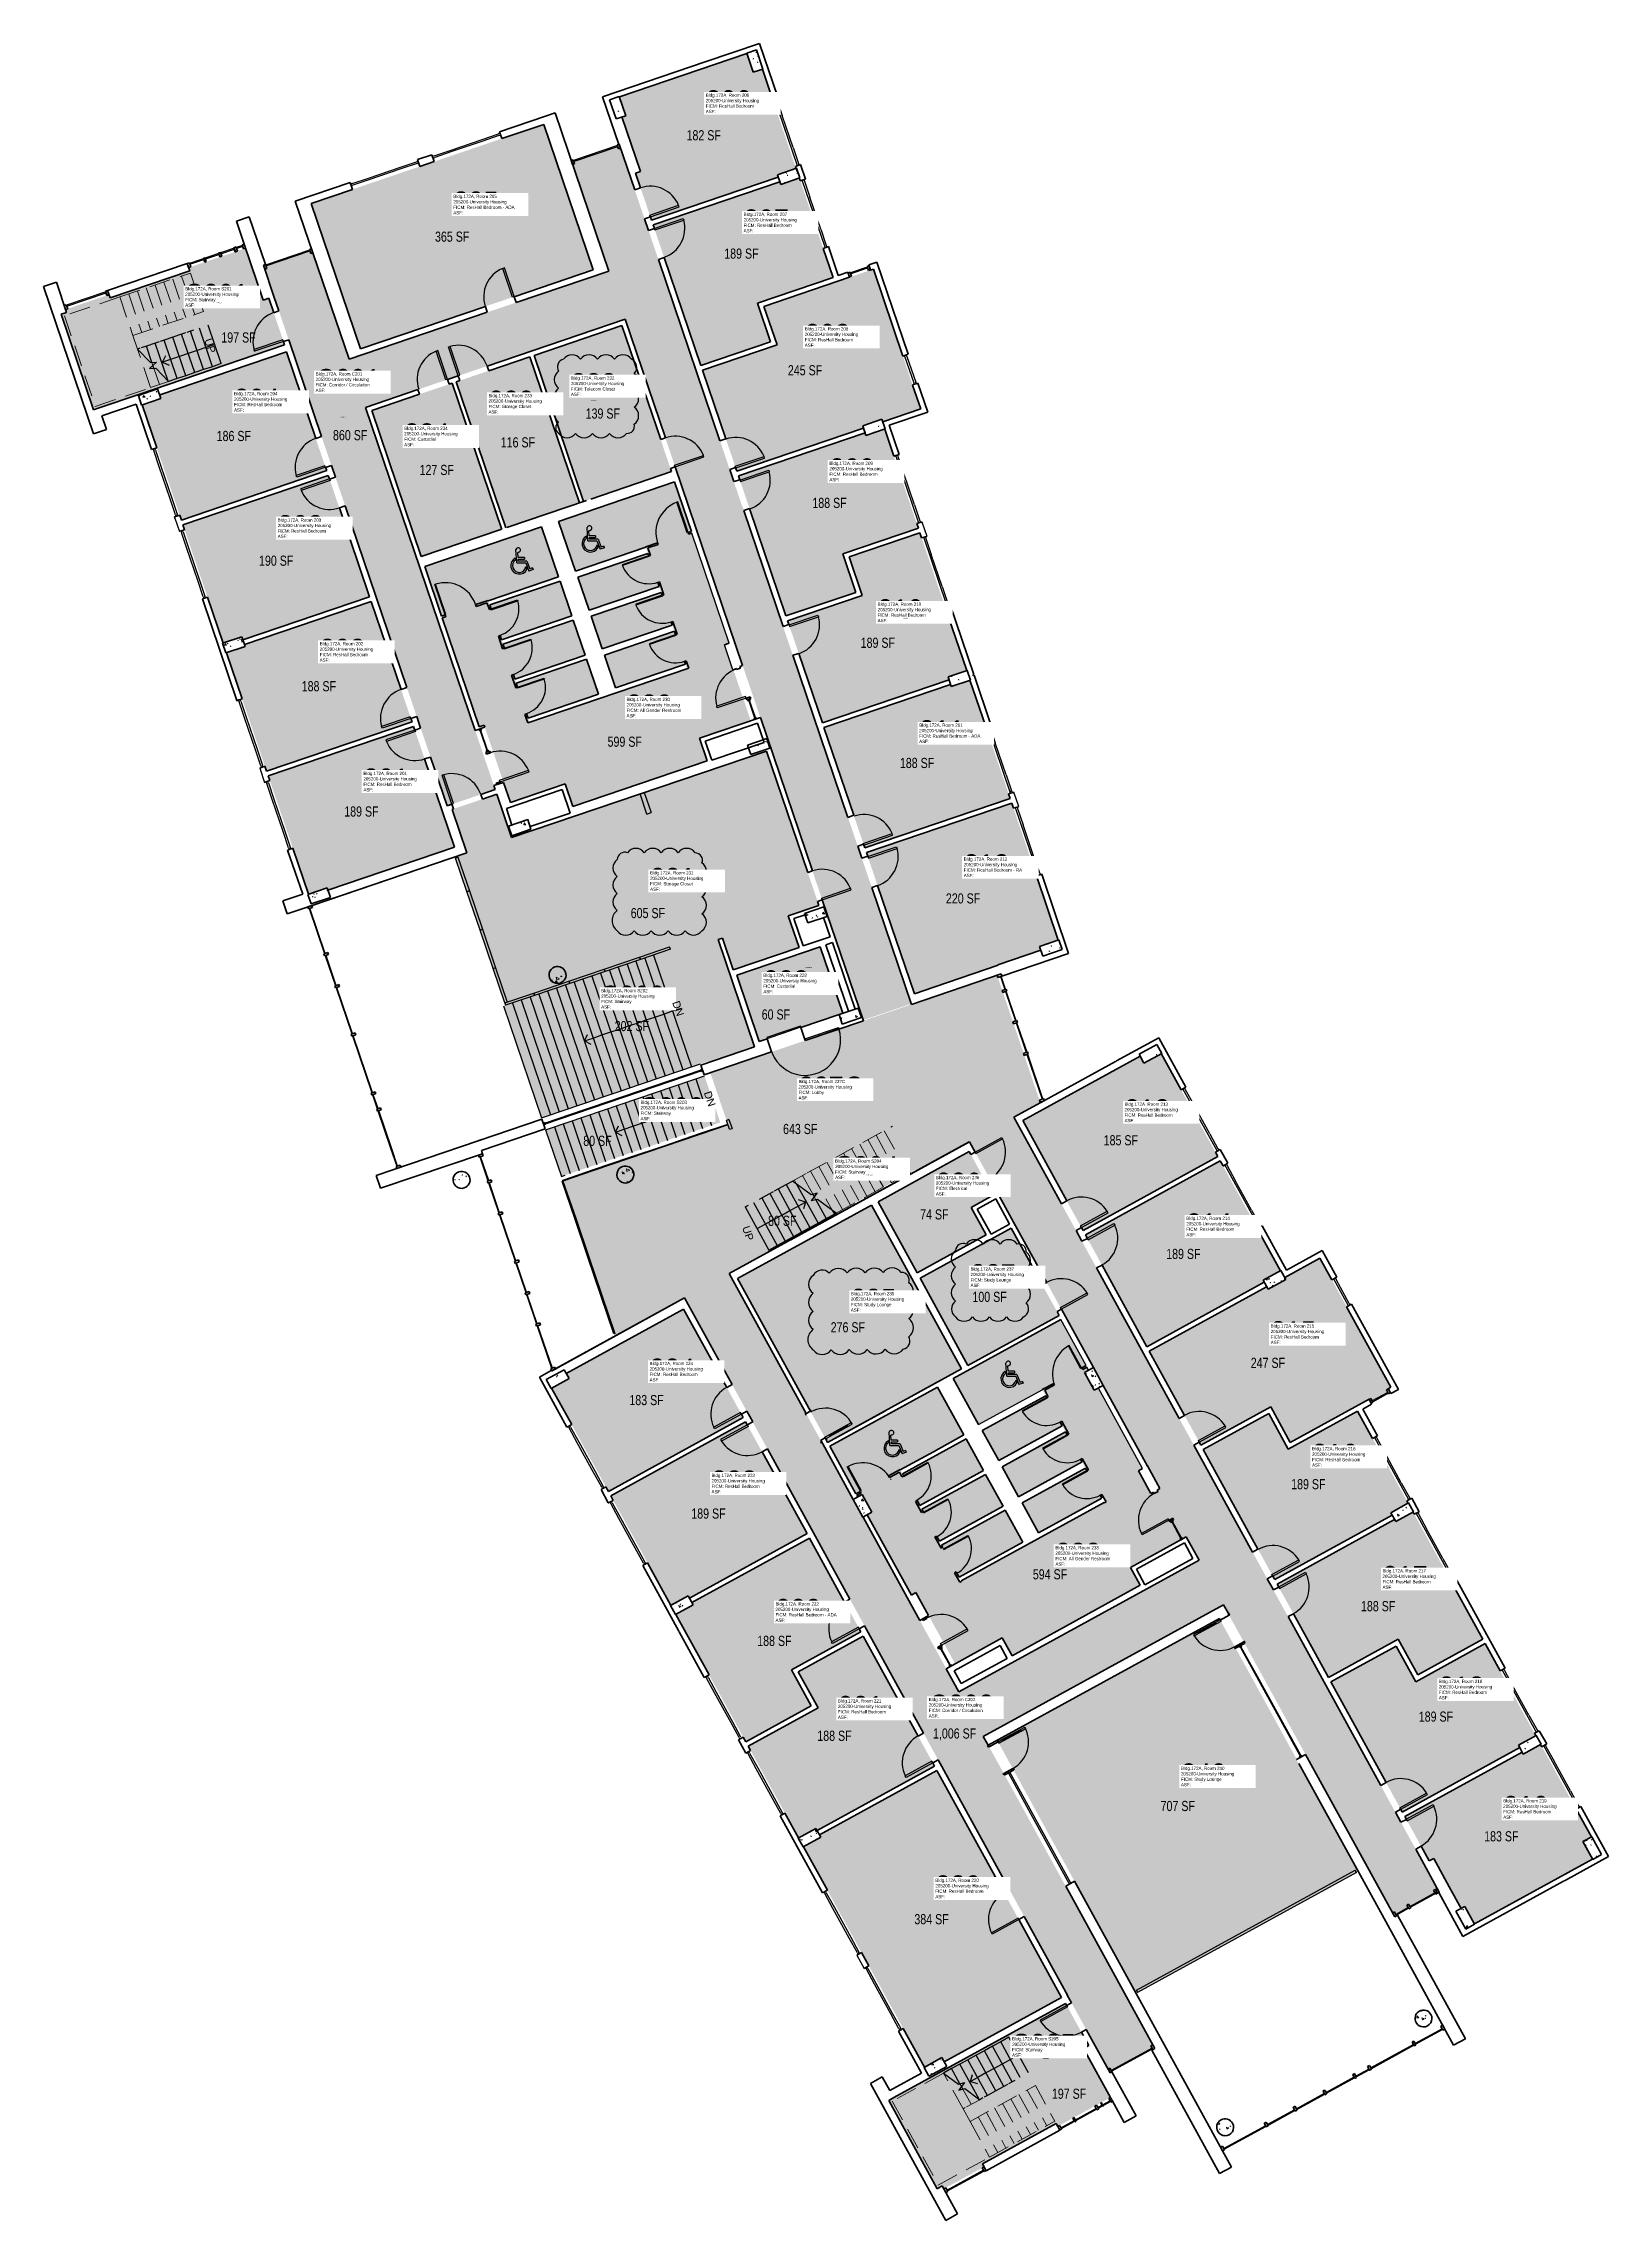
# Model space of a CAD drawing. Header units: inches. Extents: x 69231989 to 69233836, y 27661192 to 27663761.
import ezdxf
from ezdxf.enums import TextEntityAlignment as Align

# ---------------------------------------------------------------- set-up
doc = ezdxf.new("R2010")
doc.units = ezdxf.units.IN
doc.header["$LTSCALE"] = 100
doc.header["$MEASUREMENT"] = 0
doc.linetypes.add('DASHED2', pattern=[0.375, 0.25, -0.125])
doc.layers.get('0').update_dxf_attribs({"linetype": 'CONTINUOUS'})
for name, color, linetype in [('A-COLS', 5, 'CONTINUOUS'), ('A-DOOR', 2, 'CONTINUOUS'), ('A-FLOR', 3, 'CONTINUOUS'), ('A-GLAZ', 1, 'CONTINUOUS'), ('A-IDEN-ICON', 4, 'CONTINUOUS'), ('A-IDEN-RNUM', 7, 'CONTINUOUS'), ('A-IDEN-SNUM', 4, 'CONTINUOUS'), ('A-IDEN-VNUM', 4, 'CONTINUOUS'), ('A-WALL', 5, 'CONTINUOUS'), ('AREA-TEXT', 3, 'CONTINUOUS'), ('Rooms-Category-Color', 7, 'CONTINUOUS'), ('Rooms-College-Color', 7, 'CONTINUOUS'), ('Rooms-Department-Color', 7, 'CONTINUOUS'), ('Rooms-Division-Color', 7, 'CONTINUOUS'), ('Rooms-Information', 7, 'CONTINUOUS')]:
    doc.layers.add(name, color=color, linetype=linetype)
doc.layers.add('A-REV', color=1, linetype='CONTINUOUS', true_color=0xff0000)
doc.styles.add('Arial', font='arial.ttf')
doc.styles.add('CP_AREA', font='arial.ttf', dxfattribs={"height": 15})
doc.styles.add('CP_ROOMSNUMBER', font='arial.ttf', dxfattribs={"height": 1})
doc.styles.add('CP_ROOMVNUMBER', font='arial.ttf', dxfattribs={"width": 0.85, "height": 0.075})
pattern_1 = [(338.7628, (69232586.704, 27662656.86), (6.5773, -26.8542), [2.88, -31.68]), (283.7628, (69232586.704, 27662656.86), (25.6356, 14.3354), [2.304, -25.344]), (29.2138, (69232587.252, 27662654.622), (32.21264, -12.5194), [2.448, -26.924]), (334.9468, (69232593.976, 27662659.33), (7.1632, -40.8486), [4.32, -47.52]), (25.399, (69232594.573, 27662655.926), (46.9627, -21.9517), [3.671, -40.386]), (279.947, (69232593.976, 27662659.33), (46.9628, -21.9519), [3.456, -38.016]), (309.7628, (69232593.393, 27662655.077), (-7.26654, -26.67593), [2.88, -31.68]), (254.7628, (69232593.393, 27662655.077), (29.3713, 0.1096), [2.304, -25.344]), (0.2138, (69232592.788, 27662652.854), (22.1043, -26.5667), [2.448, -26.924]), (326.2628, (69232586.704, 27662656.86), (12.25358, 3.66953), [1.267, -23.77, 1.267, -24.461, -25.44]), (326.2628, (69232586.704, 27662656.86), (12.25358, 3.66953), [-50.765, 1.267, -24.173]), (296.2628, (69232586.704, 27662656.86), (17.58944, -4.69334), [1.267, -13.402, 1.267, -23.194, -9.696]), (296.2628, (69232586.704, 27662656.86), (17.58944, -4.69334), [-39.13, 1.267, -8.429]), (256.2628, (69232583.95, 27662664.969), (5.77381, -19.68828), [1.267, -8.333, 1.267, -28.685, -39.744]), (256.2628, (69232583.95, 27662664.969), (5.77381, -19.68828), [-39.552, 1.267, -38.477]), (246.2628, (69232582.714, 27662668.605), (10.8433, -19.96816), [1.267, -11.213, 1.267, -18.624, -28.224]), (246.2628, (69232582.714, 27662668.605), (10.8433, -19.96816), [-32.371, 1.267, -26.957])]
pattern_2 = [(338.7628, (69232586.704, 27662656.86), (6.5773, -26.8542), [2.88, -31.68]), (283.763, (69232586.704, 27662656.86), (25.6356, 14.3354), [2.304, -25.344]), (29.2138, (69232587.253, 27662654.622), (32.2126, -12.5194), [2.448, -26.924]), (334.947, (69232593.976, 27662659.33), (7.1632, -40.8486), [4.32, -47.52]), (25.399, (69232594.573, 27662655.926), (46.9627, -21.9517), [3.671, -40.386]), (279.947, (69232593.976, 27662659.33), (46.9628, -21.952), [3.456, -38.016]), (309.7628, (69232593.393, 27662655.077), (-7.26654, -26.67593), [2.88, -31.68]), (254.763, (69232593.393, 27662655.077), (29.3713, 0.1096), [2.304, -25.344]), (0.2138, (69232592.788, 27662652.854), (22.1043, -26.5667), [2.448, -26.924]), (326.2628, (69232586.704, 27662656.86), (12.25358, 3.66953), [1.267, -23.77, 1.267, -24.461, -25.44]), (326.2628, (69232586.704, 27662656.86), (12.25358, 3.66953), [-50.765, 1.267, -24.173]), (296.2628, (69232586.704, 27662656.86), (17.58944, -4.69334), [1.267, -13.402, 1.267, -23.194, -9.696]), (296.2628, (69232586.704, 27662656.86), (17.58944, -4.69334), [-39.13, 1.267, -8.429]), (256.2628, (69232583.949, 27662664.969), (5.77381, -19.68828), [1.267, -8.333, 1.267, -28.685, -39.744]), (256.2628, (69232583.949, 27662664.969), (5.77381, -19.68828), [-39.552, 1.267, -38.477]), (246.2628, (69232582.714, 27662668.605), (10.8433, -19.96816), [1.267, -11.213, 1.267, -18.624, -28.224]), (246.2628, (69232582.714, 27662668.605), (10.8433, -19.96816), [-32.371, 1.267, -26.957])]
pattern_3 = [(338.763, (69232586.704, 27662656.86), (6.5773, -26.8542), [2.88, -31.68]), (283.763, (69232586.704, 27662656.86), (25.6356, 14.3354), [2.304, -25.344]), (29.214, (69232587.253, 27662654.622), (32.2126, -12.5194), [2.448, -26.924]), (334.947, (69232593.976, 27662659.33), (7.1632, -40.8486), [4.32, -47.52]), (25.399, (69232594.573, 27662655.926), (46.9627, -21.9517), [3.671, -40.386]), (279.947, (69232593.976, 27662659.33), (46.9628, -21.952), [3.456, -38.016]), (309.763, (69232593.393, 27662655.077), (-7.2665, -26.6759), [2.88, -31.68]), (254.763, (69232593.393, 27662655.077), (29.3713, 0.1096), [2.304, -25.344]), (0.214, (69232592.788, 27662652.854), (22.1043, -26.5667), [2.448, -26.924]), (326.2628, (69232586.704, 27662656.86), (12.25358, 3.66953), [1.267, -23.77, 1.267, -24.461, -25.44]), (326.2628, (69232586.704, 27662656.86), (12.25358, 3.66953), [-50.765, 1.267, -24.173]), (296.2628, (69232586.704, 27662656.86), (17.58944, -4.69334), [1.267, -13.402, 1.267, -23.194, -9.696]), (296.2628, (69232586.704, 27662656.86), (17.58944, -4.69334), [-39.13, 1.267, -8.429]), (256.2628, (69232583.949, 27662664.969), (5.7738, -19.68828), [1.267, -8.333, 1.267, -28.685, -39.744]), (256.2628, (69232583.949, 27662664.969), (5.7738, -19.68828), [-39.552, 1.267, -38.477]), (246.263, (69232582.714, 27662668.605), (10.8433, -19.96816), [1.267, -11.213, 1.267, -18.624, -28.224]), (246.263, (69232582.714, 27662668.605), (10.8433, -19.96816), [-32.371, 1.267, -26.957])]
pattern_4 = [(338.7628, (69232586.704, 27662656.86), (6.5773, -26.8542), [2.88, -31.68]), (283.7628, (69232586.704, 27662656.86), (25.6356, 14.3354), [2.304, -25.344]), (29.2138, (69232587.252, 27662654.623), (32.21264, -12.5194), [2.448, -26.924]), (334.9468, (69232593.975, 27662659.33), (7.1632, -40.8486), [4.32, -47.52]), (25.399, (69232594.573, 27662655.927), (46.9627, -21.9517), [3.671, -40.386]), (279.947, (69232593.975, 27662659.33), (46.9628, -21.9519), [3.456, -38.016]), (309.7628, (69232593.393, 27662655.077), (-7.26654, -26.67593), [2.88, -31.68]), (254.7628, (69232593.393, 27662655.077), (29.3713, 0.1096), [2.304, -25.344]), (0.2138, (69232592.787, 27662652.854), (22.1043, -26.5667), [2.448, -26.924]), (326.2628, (69232586.704, 27662656.86), (12.25358, 3.66953), [1.267, -23.77, 1.267, -24.461, -25.44]), (326.2628, (69232586.704, 27662656.86), (12.25358, 3.66953), [-50.765, 1.267, -24.173]), (296.2628, (69232586.704, 27662656.86), (17.58944, -4.69334), [1.267, -13.402, 1.267, -23.194, -9.696]), (296.2628, (69232586.704, 27662656.86), (17.58944, -4.69334), [-39.13, 1.267, -8.429]), (256.2628, (69232583.949, 27662664.968), (5.77381, -19.68828), [1.267, -8.333, 1.267, -28.685, -39.744]), (256.2628, (69232583.949, 27662664.968), (5.77381, -19.68828), [-39.552, 1.267, -38.477]), (246.2628, (69232582.714, 27662668.604), (10.8433, -19.96816), [1.267, -11.213, 1.267, -18.624, -28.224]), (246.2628, (69232582.714, 27662668.604), (10.8433, -19.96816), [-32.371, 1.267, -26.957])]
pattern_5 = [(338.7628, (69232586.704, 27662656.86), (6.5773, -26.8542), [2.88, -31.68]), (283.7628, (69232586.704, 27662656.86), (25.6356, 14.33537), [2.304, -25.344]), (29.2138, (69232587.252, 27662654.623), (32.21264, -12.5194), [2.448, -26.924]), (334.9468, (69232593.976, 27662659.33), (7.1632, -40.8486), [4.32, -47.52]), (25.3988, (69232594.573, 27662655.926), (46.9627, -21.9517), [3.671, -40.386]), (279.9468, (69232593.976, 27662659.33), (46.9628, -21.9519), [3.456, -38.016]), (309.7628, (69232593.393, 27662655.077), (-7.26654, -26.67593), [2.88, -31.68]), (254.7628, (69232593.393, 27662655.077), (29.3713, 0.1096), [2.304, -25.344]), (0.2138, (69232592.787, 27662652.854), (22.1043, -26.5667), [2.448, -26.924]), (326.2628, (69232586.704, 27662656.86), (12.253576, 3.66953), [1.267, -23.77, 1.267, -24.461, -25.44]), (326.2628, (69232586.704, 27662656.86), (12.253576, 3.66953), [-50.765, 1.267, -24.173]), (296.2628, (69232586.704, 27662656.86), (17.58944, -4.69334), [1.267, -13.402, 1.267, -23.194, -9.696]), (296.2628, (69232586.704, 27662656.86), (17.58944, -4.69334), [-39.13, 1.267, -8.429]), (256.2628, (69232583.95, 27662664.968), (5.77381, -19.68828), [1.267, -8.333, 1.267, -28.685, -39.744]), (256.2628, (69232583.95, 27662664.968), (5.77381, -19.68828), [-39.552, 1.267, -38.477]), (246.2628, (69232582.715, 27662668.604), (10.8433, -19.96816), [1.267, -11.213, 1.267, -18.624, -28.224]), (246.2628, (69232582.715, 27662668.604), (10.8433, -19.96816), [-32.371, 1.267, -26.957])]

# ---------------------------------------------------------------- blocks, each defined once
blk = doc.blocks.new('CPHC')
for p, q in [((5.5, 8), (5, 15.8)), ((6.3, 11), (6.1, 14.1)), ((4.7, 9.6), (4.6, 10.7)), ((5.5, 8), (10.8, 8)), ((10, 11), (6.3, 11)), ((6.4, 10), (10, 10)), ((6.4, 9), (6.4, 10)), ((11.5, 9), (6.4, 9)), ((10, 11), (10, 10)), ((10.8, 8), (12.7, 3)), ((10.9, 5.7), (11.5, 4.2)), ((11.5, 9), (13.3, 4.3)), ((15.2, 3.9), (12.7, 3)), ((14.8, 4.9), (13.3, 4.3)), ((14.8, 4.9), (15.2, 3.9))]:
    blk.add_line(p, q)
for centre, radius, start, end in [((6.4, 15.5), 1.38, 260.2584, 166.6451), ((7, 6.3), 5, 118.3454, 334.8586), ((7, 6.3), 4, 125.1719, 350.8537)]:
    blk.add_arc(centre, radius, start, end)

msp = doc.modelspace()

# ---------------------------------------------------------------- hatches: boundary and pattern name
at = {"layer": 'A-COLS', "lineweight": 5}
h = msp.add_hatch(dxfattribs=at)
h.set_pattern_fill('FP_9', color=256, angle=-161.2372, style=0, pattern_type=2)
h.set_pattern_definition(pattern_4)
h.paths.add_polyline_path([(69232818.8, 27663750.2), (69232826.5, 27663727.5), (69232837.9, 27663731.3), (69232830.2, 27663754.1)], flags=0)
h = msp.add_hatch(dxfattribs=at)
h.set_pattern_fill('FP_10', color=256, angle=-161.2372, style=0, pattern_type=2)
h.set_pattern_definition(pattern_4)
h.paths.add_polyline_path([(69232662.2, 27663679.7), (69232664.6, 27663672.5), (69232676, 27663676.3), (69232668.3, 27663699.1), (69232656.9, 27663695.2)], flags=0)
h = msp.add_hatch(dxfattribs=at)
h.set_pattern_fill('FP_3', color=256, angle=108.7628, style=0, pattern_type=2)
h.set_pattern_definition(pattern_1)
h.paths.add_polyline_path([(69232855, 27663606.5), (69232858.9, 27663595.2), (69232881.6, 27663602.9), (69232877.7, 27663614.2)], flags=0)
h = msp.add_hatch(dxfattribs=at)
h.set_pattern_fill('FP_4', color=256, angle=108.7628, style=0, pattern_type=2)
h.set_pattern_definition(pattern_2)
h.paths.add_polyline_path([(69232104.6, 27663334.7), (69232127.3, 27663342.4), (69232123.5, 27663353.8), (69232100.8, 27663346.1)], flags=0)
h = msp.add_hatch(dxfattribs=at)
h.set_pattern_fill('FP_2', color=256, angle=108.7628, style=0, pattern_type=2)
h.set_pattern_definition(pattern_1)
h.paths.add_polyline_path([(69232959.5, 27663298.8), (69232982.3, 27663306.5), (69232978.4, 27663317.9), (69232955.7, 27663310.1)], flags=0)
h = msp.add_hatch(dxfattribs=at)
h.set_pattern_fill('FP_5', color=256, angle=108.7628, style=0, pattern_type=2)
h.set_pattern_definition(pattern_2)
h.paths.add_polyline_path([(69232204, 27663042.1), (69232226.7, 27663049.8), (69232222.9, 27663061.2), (69232200.2, 27663053.5)], flags=0)
h = msp.add_hatch(dxfattribs=at)
h.set_pattern_fill('FP_29', color=256, angle=108.7628, style=0, pattern_type=2)
h.set_pattern_definition(pattern_1)
h.paths.add_polyline_path([(69233060.2, 27663002.4), (69233082.9, 27663010.1), (69233079.1, 27663021.5), (69233056.4, 27663013.8)], flags=0)
h = msp.add_hatch(dxfattribs=at)
h.set_pattern_fill('FP_14', color=256, angle=108.7628, style=0, pattern_type=2)
h.set_pattern_definition(pattern_3)
h.paths.add_polyline_path([(69232823.5, 27662922), (69232846.2, 27662929.7), (69232842.3, 27662941.1), (69232819.6, 27662933.3)], flags=0)
h = msp.add_hatch(dxfattribs=at)
h.set_pattern_fill('FP_13', color=256, angle=108.7628, style=0, pattern_type=2)
h.set_pattern_definition(pattern_3)
h.paths.add_polyline_path([(69232541.4, 27662826.2), (69232564.1, 27662833.9), (69232560.3, 27662845.3), (69232537.5, 27662837.5)], flags=0)
h = msp.add_hatch(dxfattribs=at)
h.set_pattern_fill('FP_28', color=256, angle=108.7628, style=0, pattern_type=2)
h.set_pattern_definition(pattern_2)
h.paths.add_polyline_path([(69232304.7, 27662745.8), (69232327.4, 27662753.5), (69232323.6, 27662764.8), (69232300.8, 27662757.1)], flags=0)
h = msp.add_hatch(dxfattribs=at)
h.set_pattern_fill('FP_27', color=256, angle=108.7628, style=0, pattern_type=2)
h.set_pattern_definition([(338.763, (69232586.704, 27662656.86), (6.5773, -26.8542), [2.88, -31.68]), (283.763, (69232586.704, 27662656.86), (25.6356, 14.3354), [2.304, -25.344]), (29.214, (69232587.252, 27662654.623), (32.2126, -12.5194), [2.448, -26.924]), (334.947, (69232593.976, 27662659.33), (7.1632, -40.8486), [4.32, -47.52]), (25.399, (69232594.573, 27662655.927), (46.9627, -21.9517), [3.671, -40.386]), (279.947, (69232593.976, 27662659.33), (46.963, -21.952), [3.456, -38.016]), (309.763, (69232593.393, 27662655.077), (-7.2665, -26.676), [2.88, -31.68]), (254.763, (69232593.393, 27662655.077), (29.3713, 0.1096), [2.304, -25.344]), (0.214, (69232592.788, 27662652.854), (22.1043, -26.5667), [2.448, -26.924]), (326.2628, (69232586.704, 27662656.86), (12.25358, 3.66953), [1.267, -23.77, 1.267, -24.461, -25.44]), (326.2628, (69232586.704, 27662656.86), (12.25358, 3.66953), [-50.765, 1.267, -24.173]), (296.263, (69232586.704, 27662656.86), (17.58944, -4.69334), [1.267, -13.402, 1.267, -23.194, -9.696]), (296.263, (69232586.704, 27662656.86), (17.58944, -4.69334), [-39.13, 1.267, -8.429]), (256.2628, (69232583.949, 27662664.968), (5.7738, -19.68828), [1.267, -8.333, 1.267, -28.685, -39.744]), (256.2628, (69232583.949, 27662664.968), (5.7738, -19.68828), [-39.552, 1.267, -38.477]), (246.263, (69232582.714, 27662668.604), (10.8433, -19.9682), [1.267, -11.213, 1.267, -18.624, -28.224]), (246.263, (69232582.714, 27662668.604), (10.8433, -19.9682), [-32.371, 1.267, -26.957])])
h.paths.add_polyline_path([(69232887.1, 27662734.6), (69232891, 27662723.3), (69232913.7, 27662731), (69232909.8, 27662742.3), (69232890.2, 27662735.7)], flags=0)
h = msp.add_hatch(dxfattribs=at)
h.set_pattern_fill('FP_1', color=256, angle=108.7628, style=0, pattern_type=2)
h.set_pattern_definition(pattern_1)
h.paths.add_polyline_path([(69233164.4, 27662695.6), (69233168.3, 27662684.3), (69233191, 27662692), (69233187.2, 27662703.4)], flags=0)
h = msp.add_hatch(dxfattribs=at)
h.set_pattern_fill('FP_7', color=256, angle=108.7628, style=0, pattern_type=2)
h.set_pattern_definition([(338.76, (69232586.703, 27662656.86), (6.577, -26.854), [2.88, -31.68]), (283.76, (69232586.703, 27662656.86), (25.636, 14.335), [2.304, -25.344]), (29.21, (69232587.253, 27662654.622), (32.213, -12.52), [2.448, -26.924]), (334.95, (69232593.975, 27662659.33), (7.163, -40.85), [4.32, -47.52]), (25.4, (69232594.573, 27662655.926), (46.963, -21.95), [3.67, -40.386]), (279.95, (69232593.975, 27662659.33), (46.963, -21.95), [3.456, -38.016]), (309.76, (69232593.393, 27662655.077), (-7.267, -26.676), [2.88, -31.68]), (254.76, (69232593.393, 27662655.077), (29.37, 0.11), [2.304, -25.344]), (0.21, (69232592.788, 27662652.854), (22.104, -26.567), [2.448, -26.924]), (326.263, (69232586.703, 27662656.861), (12.2536, 3.6695), [1.267, -23.77, 1.267, -24.461, -25.44]), (326.263, (69232586.703, 27662656.861), (12.2536, 3.6695), [-50.765, 1.267, -24.173]), (296.26, (69232586.703, 27662656.86), (17.5894, -4.693), [1.267, -13.402, 1.267, -23.194, -9.696]), (296.26, (69232586.703, 27662656.86), (17.5894, -4.693), [-39.13, 1.267, -8.429]), (256.263, (69232583.949, 27662664.969), (5.774, -19.6883), [1.267, -8.333, 1.267, -28.685, -39.744]), (256.263, (69232583.949, 27662664.969), (5.774, -19.6883), [-39.552, 1.267, -38.477]), (246.26, (69232582.714, 27662668.605), (10.843, -19.968), [1.267, -11.213, 1.267, -18.624, -28.224]), (246.26, (69232582.714, 27662668.605), (10.843, -19.968), [-32.371, 1.267, -26.957])])
h.paths.add_polyline_path([(69232586.4, 27662657.7), (69232587.5, 27662655.9), (69232588.9, 27662654.4), (69232590.6, 27662653.2), (69232592.5, 27662652.4), (69232594.6, 27662651.9), (69232596.7, 27662652), (69232598.7, 27662652.4), (69232600.6, 27662653.3), (69232602.3, 27662654.6), (69232603.7, 27662656.1), (69232604.7, 27662658), (69232605.3, 27662660), (69232605.5, 27662662), (69232605.2, 27662664.1), (69232604.6, 27662666.1), (69232603.5, 27662667.9), (69232602.1, 27662669.4), (69232600.4, 27662670.6), (69232598.5, 27662671.5), (69232596.4, 27662671.9), (69232594.3, 27662671.8), (69232592.3, 27662671.4), (69232590.4, 27662670.5), (69232588.7, 27662669.2), (69232587.3, 27662667.7), (69232586.3, 27662665.8), (69232585.7, 27662663.9), (69232585.5, 27662661.8), (69232585.7, 27662659.7)], flags=0)
h = msp.add_hatch(dxfattribs=at)
h.set_pattern_fill('FP_6', color=256, angle=108.7628, style=0, pattern_type=2)
h.set_pattern_definition(pattern_3)
h.paths.add_polyline_path([(69232927.7, 27662615.2), (69232931.5, 27662603.8), (69232954.2, 27662611.6), (69232950.4, 27662622.9)], flags=0)
h = msp.add_hatch(dxfattribs=at)
h.set_pattern_fill('FP_15', color=256, angle=-241.2372, style=0, pattern_type=2)
h.set_pattern_definition([(338.7628, (69232586.704, 27662656.86), (6.5773, -26.8542), [2.88, -31.68]), (283.763, (69232586.704, 27662656.86), (25.6356, 14.3354), [2.304, -25.344]), (29.214, (69232587.252, 27662654.623), (32.2126, -12.5194), [2.448, -26.924]), (334.947, (69232593.976, 27662659.33), (7.1632, -40.8486), [4.32, -47.52]), (25.399, (69232594.573, 27662655.927), (46.9627, -21.9517), [3.671, -40.386]), (279.947, (69232593.976, 27662659.33), (46.9628, -21.952), [3.456, -38.016]), (309.7628, (69232593.393, 27662655.077), (-7.26654, -26.6759), [2.88, -31.68]), (254.763, (69232593.393, 27662655.077), (29.3713, 0.1096), [2.304, -25.344]), (0.214, (69232592.787, 27662652.854), (22.1043, -26.5667), [2.448, -26.924]), (326.2628, (69232586.704, 27662656.86), (12.25358, 3.66953), [1.267, -23.77, 1.267, -24.461, -25.44]), (326.2628, (69232586.704, 27662656.86), (12.25358, 3.66953), [-50.765, 1.267, -24.173]), (296.2628, (69232586.704, 27662656.86), (17.58944, -4.69334), [1.267, -13.402, 1.267, -23.194, -9.696]), (296.2628, (69232586.704, 27662656.86), (17.58944, -4.69334), [-39.13, 1.267, -8.429]), (256.2628, (69232583.95, 27662664.968), (5.77381, -19.68828), [1.267, -8.333, 1.267, -28.685, -39.744]), (256.2628, (69232583.95, 27662664.968), (5.77381, -19.68828), [-39.552, 1.267, -38.477]), (246.2628, (69232582.714, 27662668.605), (10.8433, -19.96816), [1.267, -11.213, 1.267, -18.624, -28.224]), (246.2628, (69232582.714, 27662668.605), (10.8433, -19.96816), [-32.371, 1.267, -26.957])])
h.paths.add_polyline_path([(69233281.8, 27662568.4), (69233287.6, 27662557.9), (69233308.6, 27662569.4), (69233302.8, 27662579.9)], flags=0)
h = msp.add_hatch(dxfattribs=at)
h.set_pattern_fill('FP_11', color=256, angle=108.7628, style=0, pattern_type=2)
h.set_pattern_definition([(338.763, (69232586.704, 27662656.86), (6.5773, -26.8542), [2.88, -31.68]), (283.763, (69232586.704, 27662656.86), (25.6356, 14.3354), [2.304, -25.344]), (29.214, (69232587.252, 27662654.623), (32.2126, -12.5194), [2.448, -26.924]), (334.947, (69232593.976, 27662659.33), (7.1632, -40.8486), [4.32, -47.52]), (25.399, (69232594.572, 27662655.927), (46.9627, -21.9517), [3.671, -40.386]), (279.947, (69232593.976, 27662659.33), (46.963, -21.952), [3.456, -38.016]), (309.763, (69232593.393, 27662655.077), (-7.2665, -26.676), [2.88, -31.68]), (254.763, (69232593.393, 27662655.077), (29.3713, 0.1096), [2.304, -25.344]), (0.214, (69232592.788, 27662652.854), (22.1043, -26.5667), [2.448, -26.924]), (326.263, (69232586.704, 27662656.86), (12.25358, 3.66953), [1.267, -23.77, 1.267, -24.461, -25.44]), (326.263, (69232586.704, 27662656.86), (12.25358, 3.66953), [-50.765, 1.267, -24.173]), (296.263, (69232586.704, 27662656.86), (17.58944, -4.69334), [1.267, -13.402, 1.267, -23.194, -9.696]), (296.263, (69232586.704, 27662656.86), (17.58944, -4.69334), [-39.13, 1.267, -8.429]), (256.263, (69232583.95, 27662664.968), (5.7738, -19.68828), [1.267, -8.333, 1.267, -28.685, -39.744]), (256.263, (69232583.95, 27662664.968), (5.7738, -19.68828), [-39.552, 1.267, -38.477]), (246.263, (69232582.715, 27662668.604), (10.8433, -19.9682), [1.267, -11.213, 1.267, -18.624, -28.224]), (246.263, (69232582.715, 27662668.604), (10.8433, -19.9682), [-32.371, 1.267, -26.957])])
h.paths.add_polyline_path([(69232472.5, 27662417.8), (69232473.2, 27662415.8), (69232474.2, 27662414), (69232475.6, 27662412.5), (69232477.4, 27662411.3), (69232479.3, 27662410.4), (69232481.3, 27662410), (69232483.4, 27662410.1), (69232485.5, 27662410.5), (69232487.4, 27662411.4), (69232489, 27662412.7), (69232490.4, 27662414.2), (69232491.4, 27662416.1), (69232492, 27662418), (69232492.2, 27662420.1), (69232492, 27662422.2), (69232491.3, 27662424.2), (69232490.2, 27662426), (69232488.8, 27662427.5), (69232487.1, 27662428.7), (69232485.2, 27662429.5), (69232483.1, 27662430), (69232481.1, 27662429.9), (69232479, 27662429.4), (69232477.1, 27662428.6), (69232475.4, 27662427.3), (69232474.1, 27662425.8), (69232473, 27662423.9), (69232472.4, 27662421.9), (69232472.2, 27662419.9)], flags=0)
h = msp.add_hatch(dxfattribs=at)
h.set_pattern_fill('FP_8', color=256, angle=108.7628, style=0, pattern_type=2)
h.set_pattern_definition([(338.763, (69232586.704, 27662656.86), (6.5773, -26.8542), [2.88, -31.68]), (283.763, (69232586.704, 27662656.86), (25.6356, 14.3354), [2.304, -25.344]), (29.214, (69232587.252, 27662654.623), (32.2126, -12.5194), [2.448, -26.924]), (334.947, (69232593.975, 27662659.33), (7.1632, -40.8486), [4.32, -47.52]), (25.399, (69232594.573, 27662655.927), (46.9627, -21.952), [3.671, -40.386]), (279.947, (69232593.975, 27662659.33), (46.963, -21.952), [3.456, -38.016]), (309.763, (69232593.393, 27662655.077), (-7.2665, -26.676), [2.88, -31.68]), (254.763, (69232593.393, 27662655.077), (29.3713, 0.1096), [2.304, -25.344]), (0.214, (69232592.787, 27662652.854), (22.1043, -26.5667), [2.448, -26.924]), (326.263, (69232586.704, 27662656.86), (12.25358, 3.66953), [1.267, -23.77, 1.267, -24.461, -25.44]), (326.263, (69232586.704, 27662656.86), (12.25358, 3.66953), [-50.765, 1.267, -24.173]), (296.263, (69232586.704, 27662656.86), (17.58944, -4.69334), [1.267, -13.402, 1.267, -23.194, -9.696]), (296.263, (69232586.704, 27662656.86), (17.58944, -4.69334), [-39.13, 1.267, -8.429]), (256.263, (69232583.949, 27662664.968), (5.7738, -19.68828), [1.267, -8.333, 1.267, -28.685, -39.744]), (256.263, (69232583.949, 27662664.968), (5.7738, -19.68828), [-39.552, 1.267, -38.477]), (246.263, (69232582.714, 27662668.604), (10.8433, -19.9682), [1.267, -11.213, 1.267, -18.624, -28.224]), (246.263, (69232582.714, 27662668.604), (10.8433, -19.9682), [-32.371, 1.267, -26.957])])
h.paths.add_polyline_path([(69232666.5, 27662422.1), (69232667.5, 27662420.3), (69232669, 27662418.7), (69232670.7, 27662417.5), (69232672.6, 27662416.7), (69232674.6, 27662416.3), (69232676.7, 27662416.3), (69232678.8, 27662416.8), (69232680.7, 27662417.7), (69232682.3, 27662418.9), (69232683.7, 27662420.5), (69232684.7, 27662422.3), (69232685.4, 27662424.3), (69232685.5, 27662426.5), (69232685.3, 27662428.5), (69232684.6, 27662430.4), (69232683.6, 27662432.2), (69232682.1, 27662433.8), (69232680.4, 27662435), (69232678.5, 27662435.8), (69232676.5, 27662436.2), (69232674.4, 27662436.2), (69232672.3, 27662435.7), (69232670.4, 27662434.8), (69232668.8, 27662433.6), (69232667.4, 27662432), (69232666.4, 27662430.2), (69232665.7, 27662428.2), (69232665.5, 27662426.1), (69232665.8, 27662424)], flags=0)
h = msp.add_hatch(dxfattribs=at)
h.set_pattern_fill('FP_16', color=256, angle=-241.2372, style=0, pattern_type=2)
h.set_pattern_definition(pattern_5)
h.paths.add_polyline_path([(69233428.3, 27662301.5), (69233434.1, 27662291), (69233455.1, 27662302.5), (69233449.3, 27662313.1)], flags=0)
h = msp.add_hatch(dxfattribs=at)
h.set_pattern_fill('FP_20', color=256, angle=-241.2372, style=0, pattern_type=2)
h.set_pattern_definition([(338.763, (69232586.704, 27662656.86), (6.5773, -26.8542), [2.88, -31.68]), (283.763, (69232586.704, 27662656.86), (25.6356, 14.3354), [2.304, -25.344]), (29.214, (69232587.252, 27662654.623), (32.2126, -12.5194), [2.448, -26.924]), (334.947, (69232593.976, 27662659.33), (7.1632, -40.8486), [4.32, -47.52]), (25.399, (69232594.573, 27662655.927), (46.9627, -21.9517), [3.671, -40.386]), (279.947, (69232593.976, 27662659.33), (46.9628, -21.952), [3.456, -38.016]), (309.763, (69232593.393, 27662655.077), (-7.2665, -26.6759), [2.88, -31.68]), (254.763, (69232593.393, 27662655.077), (29.3713, 0.1096), [2.304, -25.344]), (0.214, (69232592.787, 27662652.854), (22.1043, -26.5667), [2.448, -26.924]), (326.2628, (69232586.704, 27662656.86), (12.25358, 3.66953), [1.267, -23.77, 1.267, -24.461, -25.44]), (326.2628, (69232586.704, 27662656.86), (12.25358, 3.66953), [-50.765, 1.267, -24.173]), (296.2628, (69232586.704, 27662656.86), (17.58944, -4.69334), [1.267, -13.402, 1.267, -23.194, -9.696]), (296.2628, (69232586.704, 27662656.86), (17.58944, -4.69334), [-39.13, 1.267, -8.429]), (256.2628, (69232583.95, 27662664.968), (5.7738, -19.68828), [1.267, -8.333, 1.267, -28.685, -39.744]), (256.2628, (69232583.95, 27662664.968), (5.7738, -19.68828), [-39.552, 1.267, -38.477]), (246.263, (69232582.714, 27662668.605), (10.8433, -19.96816), [1.267, -11.213, 1.267, -18.624, -28.224]), (246.263, (69232582.714, 27662668.605), (10.8433, -19.96816), [-32.371, 1.267, -26.957])])
h.paths.add_polyline_path([(69232582.2, 27662184.4), (69232588, 27662173.9), (69232609, 27662185.4), (69232603.2, 27662195.9), (69232584.3, 27662185.5)], flags=0)
h = msp.add_hatch(dxfattribs=at)
h.set_pattern_fill('FP_30', color=256, angle=28.7454, style=0, pattern_type=2)
h.set_pattern_definition([(338.7624, (69232586.704, 27662656.86), (6.5771, -26.8542), [2.88, -31.68]), (283.7624, (69232586.704, 27662656.86), (25.6357, 14.3352), [2.304, -25.344]), (29.2144, (69232587.253, 27662654.622), (32.2128, -12.519), [2.448, -26.924]), (334.9474, (69232593.976, 27662659.33), (7.1637, -40.8485), [4.32, -47.52]), (25.3984, (69232594.573, 27662655.926), (46.9625, -21.952), [3.671, -40.386]), (279.9474, (69232593.976, 27662659.33), (46.963, -21.9514), [3.456, -38.016]), (309.7624, (69232593.393, 27662655.077), (-7.2667, -26.6759), [2.88, -31.68]), (254.7624, (69232593.393, 27662655.077), (29.3713, 0.1094), [2.304, -25.344]), (0.2144, (69232592.787, 27662652.854), (22.1046, -26.5665), [2.448, -26.924]), (326.2624, (69232586.704, 27662656.86), (12.2536, 3.66945), [1.267, -23.77, 1.267, -24.461, -25.44]), (326.2624, (69232586.704, 27662656.86), (12.2536, 3.66945), [-50.765, 1.267, -24.173]), (296.2624, (69232586.704, 27662656.86), (17.5894, -4.69345), [1.267, -13.402, 1.267, -23.194, -9.696]), (296.2624, (69232586.704, 27662656.86), (17.5894, -4.69345), [-39.13, 1.267, -8.429]), (256.2624, (69232583.95, 27662664.969), (5.77368, -19.68832), [1.267, -8.333, 1.267, -28.685, -39.744]), (256.2624, (69232583.95, 27662664.969), (5.77368, -19.68832), [-39.552, 1.267, -38.477]), (246.2624, (69232582.714, 27662668.604), (10.84317, -19.96823), [1.267, -11.213, 1.267, -18.624, -28.224]), (246.2624, (69232582.714, 27662668.604), (10.84317, -19.96823), [-32.371, 1.267, -26.957])])
h.paths.add_polyline_path([(69233217.4, 27662192.6), (69233228.9, 27662171.6), (69233239.5, 27662177.3), (69233227.9, 27662198.4)], flags=0)
h = msp.add_hatch(dxfattribs=at)
h.set_pattern_fill('FP_31', color=256, angle=28.7454, style=0, pattern_type=2)
h.set_pattern_definition([(338.7624, (69232586.704, 27662656.86), (6.5771, -26.8542), [2.88, -31.68]), (283.7624, (69232586.704, 27662656.86), (25.6357, 14.3352), [2.304, -25.344]), (29.2144, (69232587.252, 27662654.622), (32.2128, -12.519), [2.448, -26.924]), (334.9474, (69232593.976, 27662659.33), (7.1637, -40.8485), [4.32, -47.52]), (25.3984, (69232594.573, 27662655.927), (46.9625, -21.952), [3.671, -40.386]), (279.9474, (69232593.976, 27662659.33), (46.963, -21.9514), [3.456, -38.016]), (309.7624, (69232593.393, 27662655.077), (-7.2667, -26.6759), [2.88, -31.68]), (254.7624, (69232593.393, 27662655.077), (29.3713, 0.1094), [2.304, -25.344]), (0.2144, (69232592.787, 27662652.854), (22.1046, -26.5665), [2.448, -26.924]), (326.2624, (69232586.704, 27662656.86), (12.2536, 3.66945), [1.267, -23.77, 1.267, -24.461, -25.44]), (326.2624, (69232586.704, 27662656.86), (12.2536, 3.66945), [-50.765, 1.267, -24.173]), (296.2624, (69232586.704, 27662656.86), (17.5894, -4.69345), [1.267, -13.402, 1.267, -23.194, -9.696]), (296.2624, (69232586.704, 27662656.86), (17.5894, -4.69345), [-39.13, 1.267, -8.429]), (256.2624, (69232583.949, 27662664.969), (5.77368, -19.68832), [1.267, -8.333, 1.267, -28.685, -39.744]), (256.2624, (69232583.949, 27662664.969), (5.77368, -19.68832), [-39.552, 1.267, -38.477]), (246.2624, (69232582.715, 27662668.604), (10.84317, -19.96823), [1.267, -11.213, 1.267, -18.624, -28.224]), (246.2624, (69232582.715, 27662668.604), (10.84317, -19.96823), [-32.371, 1.267, -26.957])])
h.paths.add_polyline_path([(69232944.4, 27662042.9), (69232955.9, 27662021.8), (69232966.5, 27662027.6), (69232954.9, 27662048.6)], flags=0)
h = msp.add_hatch(dxfattribs=at)
h.set_pattern_fill('FP_17', color=256, angle=-241.2372, style=0, pattern_type=2)
h.set_pattern_definition(pattern_5)
h.paths.add_polyline_path([(69233578.9, 27662027.1), (69233584.7, 27662016.6), (69233605.7, 27662028.2), (69233599.9, 27662038.7), (69233597.9, 27662037.6)], flags=0)
h = msp.add_hatch(dxfattribs=at)
h.set_pattern_fill('FP_21', color=256, angle=-241.2372, style=0, pattern_type=2)
h.set_pattern_definition([(338.7628, (69232586.704, 27662656.86), (6.5773, -26.8542), [2.88, -31.68]), (283.763, (69232586.704, 27662656.86), (25.6356, 14.3354), [2.304, -25.344]), (29.214, (69232587.252, 27662654.623), (32.2126, -12.5194), [2.448, -26.924]), (334.947, (69232593.976, 27662659.33), (7.1632, -40.8486), [4.32, -47.52]), (25.399, (69232594.573, 27662655.927), (46.9627, -21.9517), [3.671, -40.386]), (279.947, (69232593.976, 27662659.33), (46.9628, -21.952), [3.456, -38.016]), (309.7628, (69232593.393, 27662655.078), (-7.26654, -26.67593), [2.88, -31.68]), (254.763, (69232593.393, 27662655.078), (29.3713, 0.1096), [2.304, -25.344]), (0.214, (69232592.787, 27662652.854), (22.1043, -26.5667), [2.448, -26.924]), (326.2628, (69232586.704, 27662656.86), (12.25358, 3.66953), [1.267, -23.77, 1.267, -24.461, -25.44]), (326.2628, (69232586.704, 27662656.86), (12.25358, 3.66953), [-50.765, 1.267, -24.173]), (296.2628, (69232586.704, 27662656.86), (17.58944, -4.69334), [1.267, -13.402, 1.267, -23.194, -9.696]), (296.2628, (69232586.704, 27662656.86), (17.58944, -4.69334), [-39.13, 1.267, -8.429]), (256.2628, (69232583.949, 27662664.969), (5.77381, -19.68828), [1.267, -8.333, 1.267, -28.685, -39.744]), (256.2628, (69232583.949, 27662664.969), (5.77381, -19.68828), [-39.552, 1.267, -38.477]), (246.2628, (69232582.715, 27662668.604), (10.8433, -19.96816), [1.267, -11.213, 1.267, -18.624, -28.224]), (246.2628, (69232582.715, 27662668.604), (10.8433, -19.96816), [-32.371, 1.267, -26.957])])
h.paths.add_polyline_path([(69232728.8, 27661917.4), (69232734.6, 27661906.8), (69232755.6, 27661918.4), (69232749.8, 27661928.9)], flags=0)
h = msp.add_hatch(dxfattribs=at)
h.set_pattern_fill('FP_18', color=256, angle=-241.2372, style=0, pattern_type=2)
h.set_pattern_definition(pattern_5)
h.paths.add_polyline_path([(69233729.5, 27661752.7), (69233735.3, 27661742.2), (69233756.3, 27661753.8), (69233750.5, 27661764.3), (69233737.9, 27661757.3)], flags=0)
h = msp.add_hatch(dxfattribs=at)
h.set_pattern_fill('FP_25', color=256, angle=-241.2372, style=0, pattern_type=2)
h.set_pattern_definition([(338.7628, (69232586.704, 27662656.86), (6.5773, -26.8542), [2.88, -31.68]), (283.7628, (69232586.704, 27662656.86), (25.6356, 14.3354), [2.304, -25.344]), (29.2138, (69232587.252, 27662654.623), (32.21264, -12.5194), [2.448, -26.924]), (334.9468, (69232593.976, 27662659.33), (7.1632, -40.8486), [4.32, -47.52]), (25.399, (69232594.573, 27662655.927), (46.9627, -21.9517), [3.671, -40.386]), (279.947, (69232593.976, 27662659.33), (46.9628, -21.9519), [3.456, -38.016]), (309.7628, (69232593.393, 27662655.078), (-7.26654, -26.67593), [2.88, -31.68]), (254.7628, (69232593.393, 27662655.078), (29.3713, 0.1096), [2.304, -25.344]), (0.2138, (69232592.787, 27662652.854), (22.1043, -26.5667), [2.448, -26.924]), (326.2628, (69232586.704, 27662656.86), (12.25358, 3.66953), [1.267, -23.77, 1.267, -24.461, -25.44]), (326.2628, (69232586.704, 27662656.86), (12.25358, 3.66953), [-50.765, 1.267, -24.173]), (296.2628, (69232586.704, 27662656.86), (17.58944, -4.69334), [1.267, -13.402, 1.267, -23.194, -9.696]), (296.2628, (69232586.704, 27662656.86), (17.58944, -4.69334), [-39.13, 1.267, -8.429]), (256.2628, (69232583.949, 27662664.969), (5.77381, -19.68828), [1.267, -8.333, 1.267, -28.685, -39.744]), (256.2628, (69232583.949, 27662664.969), (5.77381, -19.68828), [-39.552, 1.267, -38.477]), (246.2628, (69232582.715, 27662668.604), (10.8433, -19.96816), [1.267, -11.213, 1.267, -18.624, -28.224]), (246.2628, (69232582.715, 27662668.604), (10.8433, -19.96816), [-32.371, 1.267, -26.957])])
h.paths.add_polyline_path([(69232879.4, 27661643), (69232885.2, 27661632.5), (69232906.2, 27661644), (69232900.4, 27661654.5)], flags=0)
h = msp.add_hatch(dxfattribs=at)
h.set_pattern_fill('FP_19', color=256, angle=28.7628, style=0, pattern_type=2)
h.set_pattern_definition([(338.7628, (69232586.704, 27662656.86), (6.5773, -26.8542), [2.88, -31.68]), (283.7628, (69232586.704, 27662656.86), (25.6356, 14.33537), [2.304, -25.344]), (29.2138, (69232587.252, 27662654.623), (32.21264, -12.5194), [2.448, -26.924]), (334.9468, (69232593.976, 27662659.33), (7.16324, -40.8486), [4.32, -47.52]), (25.3988, (69232594.573, 27662655.926), (46.9627, -21.9517), [3.671, -40.386]), (279.9468, (69232593.976, 27662659.33), (46.9628, -21.9519), [3.456, -38.016]), (309.7628, (69232593.393, 27662655.077), (-7.26654, -26.67593), [2.88, -31.68]), (254.7628, (69232593.393, 27662655.077), (29.3713, 0.1096), [2.304, -25.344]), (0.2138, (69232592.787, 27662652.854), (22.1043, -26.5667), [2.448, -26.924]), (326.2628, (69232586.704, 27662656.86), (12.253576, 3.66953), [1.267, -23.77, 1.267, -24.461, -25.44]), (326.2628, (69232586.704, 27662656.86), (12.253576, 3.66953), [-50.765, 1.267, -24.173]), (296.2628, (69232586.704, 27662656.86), (17.58944, -4.69334), [1.267, -13.402, 1.267, -23.194, -9.696]), (296.2628, (69232586.704, 27662656.86), (17.58944, -4.69334), [-39.13, 1.267, -8.429]), (256.2628, (69232583.95, 27662664.968), (5.77381, -19.68828), [1.267, -8.333, 1.267, -28.685, -39.744]), (256.2628, (69232583.95, 27662664.968), (5.77381, -19.68828), [-39.552, 1.267, -38.477]), (246.2628, (69232582.714, 27662668.604), (10.8433, -19.96816), [1.267, -11.213, 1.267, -18.624, -28.224]), (246.2628, (69232582.714, 27662668.604), (10.8433, -19.96816), [-32.371, 1.267, -26.957])])
h.paths.add_polyline_path([(69233805.7, 27661638.9), (69233817.3, 27661617.8), (69233827.8, 27661623.6), (69233816.2, 27661644.6)], flags=0)
h = msp.add_hatch(dxfattribs=at)
h.set_pattern_fill('FP_23', color=256, angle=-151.2366, style=0, pattern_type=2)
h.set_pattern_definition([(338.7624, (69232586.704, 27662656.86), (6.57708, -26.85424), [2.88, -31.68]), (283.7624, (69232586.704, 27662656.86), (25.6357, 14.33517), [2.304, -25.344]), (29.2144, (69232587.252, 27662654.623), (32.21276, -12.51908), [2.448, -26.924]), (334.9474, (69232593.976, 27662659.33), (7.1636, -40.8485), [4.32, -47.52]), (25.3984, (69232594.573, 27662655.926), (46.9625, -21.9521), [3.671, -40.386]), (279.9474, (69232593.976, 27662659.33), (46.963, -21.9515), [3.456, -38.016]), (309.7624, (69232593.393, 27662655.077), (-7.26675, -26.67588), [2.88, -31.68]), (254.7624, (69232593.393, 27662655.077), (29.3713, 0.1094), [2.304, -25.344]), (0.2144, (69232592.788, 27662652.854), (22.10455, -26.5665), [2.448, -26.924]), (326.26236, (69232586.704, 27662656.86), (12.253605, 3.66943), [1.267, -23.77, 1.267, -24.461, -25.44]), (326.26236, (69232586.704, 27662656.86), (12.253605, 3.66943), [-50.765, 1.267, -24.173]), (296.2624, (69232586.704, 27662656.86), (17.5894, -4.69348), [1.267, -13.402, 1.267, -23.194, -9.696]), (296.2624, (69232586.704, 27662656.86), (17.5894, -4.69348), [-39.13, 1.267, -8.429]), (256.26236, (69232583.95, 27662664.969), (5.773654, -19.688324), [1.267, -8.333, 1.267, -28.685, -39.744]), (256.26236, (69232583.95, 27662664.969), (5.773654, -19.688324), [-39.552, 1.267, -38.477]), (246.2624, (69232582.714, 27662668.604), (10.84315, -19.96825), [1.267, -11.213, 1.267, -18.624, -28.224]), (246.2624, (69232582.714, 27662668.604), (10.84315, -19.96825), [-32.371, 1.267, -26.957])])
h.paths.add_polyline_path([(69233655.8, 27661556.6), (69233667.4, 27661535.5), (69233677.9, 27661541.3), (69233666.3, 27661562.4)], flags=0)
h = msp.add_hatch(dxfattribs=at)
h.set_pattern_fill('FP_24', color=256, angle=28.7628, style=0, pattern_type=2)
h.set_pattern_definition([(338.7628, (69232586.704, 27662656.86), (6.5773, -26.8542), [2.88, -31.68]), (283.7628, (69232586.704, 27662656.86), (25.6356, 14.33537), [2.304, -25.344]), (29.2138, (69232587.253, 27662654.622), (32.21264, -12.5194), [2.448, -26.924]), (334.9468, (69232593.976, 27662659.33), (7.16324, -40.8486), [4.32, -47.52]), (25.3988, (69232594.573, 27662655.927), (46.9627, -21.9517), [3.671, -40.386]), (279.9468, (69232593.976, 27662659.33), (46.9628, -21.9519), [3.456, -38.016]), (309.7628, (69232593.393, 27662655.077), (-7.26654, -26.67593), [2.88, -31.68]), (254.7628, (69232593.393, 27662655.077), (29.3713, 0.1096), [2.304, -25.344]), (0.2138, (69232592.787, 27662652.854), (22.1043, -26.5667), [2.448, -26.924]), (326.2628, (69232586.704, 27662656.86), (12.253576, 3.66953), [1.267, -23.77, 1.267, -24.461, -25.44]), (326.2628, (69232586.704, 27662656.86), (12.253576, 3.66953), [-50.765, 1.267, -24.173]), (296.2628, (69232586.704, 27662656.86), (17.58944, -4.69334), [1.267, -13.402, 1.267, -23.194, -9.696]), (296.2628, (69232586.704, 27662656.86), (17.58944, -4.69334), [-39.13, 1.267, -8.429]), (256.2628, (69232583.95, 27662664.968), (5.77381, -19.68828), [1.267, -8.333, 1.267, -28.685, -39.744]), (256.2628, (69232583.95, 27662664.968), (5.77381, -19.68828), [-39.552, 1.267, -38.477]), (246.2628, (69232582.714, 27662668.605), (10.8433, -19.96816), [1.267, -11.213, 1.267, -18.624, -28.224]), (246.2628, (69232582.714, 27662668.605), (10.8433, -19.96816), [-32.371, 1.267, -26.957])])
h.paths.add_polyline_path([(69233607.9, 27661427.1), (69233608.7, 27661425.2), (69233609.9, 27661423.5), (69233611.4, 27661422), (69233613.2, 27661421), (69233615.2, 27661420.3), (69233617.3, 27661420), (69233619.4, 27661420.2), (69233621.4, 27661420.8), (69233623.2, 27661421.8), (69233624.8, 27661423.2), (69233626, 27661424.8), (69233626.9, 27661426.7), (69233627.4, 27661428.8), (69233627.5, 27661430.8), (69233627.1, 27661432.9), (69233626.3, 27661434.8), (69233625.1, 27661436.5), (69233623.5, 27661438), (69233621.8, 27661439.1), (69233619.8, 27661439.7), (69233617.7, 27661440), (69233615.6, 27661439.8), (69233613.6, 27661439.2), (69233611.8, 27661438.2), (69233610.2, 27661436.9), (69233608.9, 27661435.2), (69233608.1, 27661433.3), (69233607.6, 27661431.3), (69233607.5, 27661429.2)], flags=0)
h = msp.add_hatch(dxfattribs=at)
h.set_pattern_fill('FP_26', color=256, angle=-241.2372, style=0, pattern_type=2)
h.set_pattern_definition([(338.7628, (69232586.704, 27662656.86), (6.5773, -26.8542), [2.88, -31.68]), (283.7628, (69232586.704, 27662656.86), (25.6356, 14.3354), [2.304, -25.344]), (29.2138, (69232587.252, 27662654.623), (32.21264, -12.5194), [2.448, -26.924]), (334.9468, (69232593.976, 27662659.33), (7.1632, -40.8486), [4.32, -47.52]), (25.3988, (69232594.573, 27662655.927), (46.9627, -21.9517), [3.671, -40.386]), (279.9468, (69232593.976, 27662659.33), (46.9628, -21.9519), [3.456, -38.016]), (309.7628, (69232593.393, 27662655.077), (-7.26654, -26.67593), [2.88, -31.68]), (254.7628, (69232593.393, 27662655.077), (29.3713, 0.1096), [2.304, -25.344]), (0.2138, (69232592.787, 27662652.854), (22.1043, -26.5667), [2.448, -26.924]), (326.2628, (69232586.704, 27662656.861), (12.253576, 3.66953), [1.267, -23.77, 1.267, -24.461, -25.44]), (326.2628, (69232586.704, 27662656.861), (12.253576, 3.66953), [-50.765, 1.267, -24.173]), (296.2628, (69232586.704, 27662656.86), (17.58944, -4.69334), [1.267, -13.402, 1.267, -23.194, -9.696]), (296.2628, (69232586.704, 27662656.86), (17.58944, -4.69334), [-39.13, 1.267, -8.429]), (256.2628, (69232583.949, 27662664.969), (5.77381, -19.68828), [1.267, -8.333, 1.267, -28.685, -39.744]), (256.2628, (69232583.949, 27662664.969), (5.77381, -19.68828), [-39.552, 1.267, -38.477]), (246.2628, (69232582.715, 27662668.604), (10.8433, -19.96816), [1.267, -11.213, 1.267, -18.624, -28.224]), (246.2628, (69232582.715, 27662668.604), (10.8433, -19.96816), [-32.371, 1.267, -26.957])])
h.paths.add_polyline_path([(69233028, 27661372.3), (69233033.7, 27661361.8), (69233054.8, 27661373.3), (69233049, 27661383.8)], flags=0)
h = msp.add_hatch(dxfattribs=at)
h.set_pattern_fill('FP_22', color=256, angle=28.7628, style=0, pattern_type=2)
h.set_pattern_definition([(338.7628, (69232586.704, 27662656.86), (6.5773, -26.8542), [2.88, -31.68]), (283.7628, (69232586.704, 27662656.86), (25.6356, 14.33537), [2.304, -25.344]), (29.2138, (69232587.253, 27662654.622), (32.21264, -12.5194), [2.448, -26.924]), (334.9468, (69232593.976, 27662659.33), (7.16324, -40.8486), [4.32, -47.52]), (25.3988, (69232594.573, 27662655.927), (46.9627, -21.9517), [3.671, -40.386]), (279.9468, (69232593.976, 27662659.33), (46.9628, -21.9519), [3.456, -38.016]), (309.7628, (69232593.393, 27662655.077), (-7.26654, -26.67593), [2.88, -31.68]), (254.7628, (69232593.393, 27662655.077), (29.3713, 0.1096), [2.304, -25.344]), (0.2138, (69232592.787, 27662652.854), (22.1043, -26.5667), [2.448, -26.924]), (326.2628, (69232586.704, 27662656.861), (12.253576, 3.66953), [1.267, -23.77, 1.267, -24.461, -25.44]), (326.2628, (69232586.704, 27662656.861), (12.253576, 3.66953), [-50.765, 1.267, -24.173]), (296.2628, (69232586.704, 27662656.86), (17.58944, -4.69334), [1.267, -13.402, 1.267, -23.194, -9.696]), (296.2628, (69232586.704, 27662656.86), (17.58944, -4.69334), [-39.13, 1.267, -8.429]), (256.2628, (69232583.95, 27662664.969), (5.77381, -19.68828), [1.267, -8.333, 1.267, -28.685, -39.744]), (256.2628, (69232583.95, 27662664.969), (5.77381, -19.68828), [-39.552, 1.267, -38.477]), (246.2628, (69232582.715, 27662668.605), (10.8433, -19.96816), [1.267, -11.213, 1.267, -18.624, -28.224]), (246.2628, (69232582.715, 27662668.605), (10.8433, -19.96816), [-32.371, 1.267, -26.957])])
h.paths.add_polyline_path([(69233373.9, 27661298.7), (69233374.7, 27661296.7), (69233375.9, 27661295), (69233377.4, 27661293.6), (69233379.2, 27661292.5), (69233381.2, 27661291.8), (69233383.2, 27661291.5), (69233385.3, 27661291.7), (69233387.3, 27661292.3), (69233389.2, 27661293.3), (69233390.7, 27661294.7), (69233392, 27661296.4), (69233392.9, 27661298.2), (69233393.4, 27661300.3), (69233393.4, 27661302.4), (69233393, 27661304.4), (69233392.2, 27661306.3), (69233391, 27661308.1), (69233389.5, 27661309.5), (69233387.7, 27661310.6), (69233385.7, 27661311.3), (69233383.7, 27661311.5), (69233381.6, 27661311.4), (69233379.6, 27661310.8), (69233377.7, 27661309.8), (69233376.2, 27661308.4), (69233374.9, 27661306.7), (69233374, 27661304.8), (69233373.5, 27661302.8), (69233373.5, 27661300.7)], flags=0)
at = {"layer": 'Rooms-Category-Color', "true_color": 0x728ef3}
for points in [[(69232668.5, 27663698.5), (69232676, 27663676.3), (69232671.5, 27663674.8), (69232681.8, 27663644.5), (69232693.3, 27663610.6), (69232687.5, 27663608.6), (69232706.4, 27663553.1), (69232855.9, 27663603.9), (69232855, 27663606.5), (69232877, 27663614), (69232837.2, 27663731.1), (69232826.5, 27663727.5), (69232819, 27663749.6)], [(69232363.1, 27663401.1), (69232637.4, 27663494.3), (69232579.1, 27663666), (69232304.8, 27663572.8)], [(69232831.6, 27663454.9), (69232920.8, 27663485.2), (69232880.9, 27663602.6), (69232858.9, 27663595.2), (69232857.8, 27663598.3), (69232708.2, 27663547.5), (69232764.7, 27663381.4), (69232847, 27663409.4)], [(69232925.8, 27663480.6), (69232922.6, 27663479.6), (69232839.1, 27663451.2), (69232854.5, 27663405.7), (69232766.6, 27663375.9), (69232807.1, 27663256.6), (69232956.6, 27663307.4), (69232955.7, 27663310.1), (69232978.4, 27663317.9), (69232979.3, 27663315.1), (69233024.1, 27663330.4), (69232968.2, 27663495.1), (69232959.1, 27663492), (69232940.8, 27663485.8)], [(69232275.4, 27663397.4), (69232125.9, 27663346.6), (69232127.3, 27663342.4), (69232105.3, 27663334.9), (69232151.5, 27663199), (69232323, 27663257.3)], [(69232562.8, 27663391.7), (69232476, 27663362.2), (69232534.6, 27663189.7), (69232621.4, 27663219.2)], [(69232932.1, 27663159.1), (69233021.3, 27663189.4), (69232981.6, 27663306.3), (69232959.5, 27663298.8), (69232958.4, 27663301.8), (69232809, 27663251.1), (69232865.1, 27663085.7), (69232947.5, 27663113.6)], [(69232153.3, 27663193.4), (69232200.8, 27663053.7), (69232222.9, 27663061.2), (69232224.1, 27663057.7), (69232373.5, 27663108.5), (69232324.9, 27663251.7)], [(69233023.2, 27663183.8), (69232939.5, 27663155.4), (69232955, 27663110), (69232867, 27663080.1), (69232908, 27662959.6), (69233057.5, 27663010.4), (69233056.4, 27663013.8), (69233078.4, 27663021.3)], [(69232375.4, 27663102.9), (69232226, 27663052.2), (69232226.7, 27663049.8), (69232204.7, 27663042.4), (69232252.1, 27662902.6), (69232423.7, 27662960.9)], [(69232958.1, 27662812), (69233129.7, 27662870.3), (69233082.2, 27663009.9), (69233060.2, 27663002.4), (69233059.4, 27663004.8), (69232909.9, 27662954)], [(69232324.5, 27662761.9), (69232474, 27662812.7), (69232459.2, 27662856.4), (69232458.2, 27662859.2), (69232425.6, 27662955.3), (69232254, 27662897.1), (69232301.5, 27662757.3), (69232323.6, 27662764.8)], [(69232774.1, 27662558.6), (69232828.1, 27662576.9), (69232827.9, 27662577.5), (69232798.8, 27662662.9), (69232785, 27662703.6), (69232790, 27662705.3), (69232802.6, 27662668.1), (69232880.5, 27662694.5), (69232867.8, 27662731.7), (69232904, 27662744), (69232842.1, 27662926.3), (69232692.8, 27662875.6), (69232615, 27662849.1), (69232614.6, 27662849), (69232564.8, 27662832.1), (69232543.7, 27662824.9), (69232541.2, 27662824.1), (69232540.4, 27662826.5), (69232536.7, 27662837.3), (69232529.3, 27662859.1), (69232528.5, 27662861.6), (69232523.8, 27662875.2), (69232471.1, 27662857.4), (69232488.5, 27662806.2), (69232474.6, 27662801.4), (69232534.1, 27662626.1), (69232728.7, 27662692.2)], [(69233131.6, 27662864.7), (69232960, 27662806.5), (69232979.8, 27662748.2), (69233016.6, 27662639.8), (69233040.6, 27662648), (69233067.7, 27662657.2), (69233113.1, 27662672.6), (69233115.5, 27662673.4), (69233115.3, 27662673.9), (69233166, 27662691.1), (69233164.4, 27662695.6), (69233186.5, 27662703.1)], [(69233151.5, 27662493.8), (69233144.5, 27662490), (69233215.7, 27662360.2), (69233374.8, 27662447.5), (69233308, 27662569.1), (69233287.6, 27662557.9), (69233283.1, 27662566), (69233174.3, 27662506.3), (69233167.1, 27662502.4)], [(69233291, 27662223), (69233429.6, 27662299.1), (69233428.3, 27662301.5), (69233448.8, 27662312.8), (69233377.6, 27662442.4), (69233218.5, 27662355.1)], [(69232808, 27662303.6), (69232914.2, 27662110.1), (69232981.7, 27662147.1), (69233072.4, 27662196.9), (69232966.2, 27662390.3)], [(69233187.4, 27662260.1), (69233131, 27662362.9), (69233107.3, 27662349.9), (69233106.8, 27662349.7), (69233104.9, 27662348.7), (69233023.3, 27662303.9), (69233079.8, 27662200.9)], [(69233536.9, 27662152.1), (69233539.8, 27662153.7), (69233555.4, 27662162.2), (69233557.1, 27662159), (69233575.5, 27662169.1), (69233573.8, 27662172.3), (69233579, 27662175.2), (69233495.3, 27662327.7), (69233453.8, 27662304.9), (69233455.1, 27662302.5), (69233434.1, 27662291), (69233432.4, 27662293.9), (69233293.8, 27662217.9), (69233354.8, 27662106.9), (69233437.2, 27662152.1), (69233460.2, 27662110)], [(69232588.5, 27662174.2), (69232655.5, 27662052.2), (69232814.6, 27662139.6), (69232744.3, 27662267.5), (69232689.6, 27662237.5), (69232605.7, 27662191.5), (69232609, 27662185.4)], [(69232658.3, 27662047.1), (69232729.3, 27661917.7), (69232749.8, 27661928.9), (69232751.3, 27661926.3), (69232889.9, 27662002.4), (69232817.4, 27662134.4)], [(69233539.8, 27662147), (69233457.9, 27662102), (69233434.8, 27662144.1), (69233357.6, 27662101.7), (69233441.9, 27661948.1), (69233580.5, 27662024.2), (69233578.9, 27662027.1), (69233599.4, 27662038.4)], [(69233610.9, 27661835.6), (69233687.6, 27661877.7), (69233605.2, 27662027.9), (69233584.7, 27662016.6), (69233583.3, 27662019), (69233444.7, 27661942.9), (69233505.4, 27661832.5), (69233587.8, 27661877.7)], [(69232735.1, 27661907.1), (69232817.6, 27661756.8), (69232894.9, 27661799.2), (69232871.6, 27661841.6), (69232953.5, 27661886.5), (69232892.7, 27661997.2), (69232754.1, 27661921.1), (69232755.6, 27661918.4)], [(69233376.6, 27661902.2), (69233114.5, 27661758.3), (69233173.4, 27661650.9), (69233278.4, 27661459.7), (69233540.5, 27661603.6), (69233467.6, 27661735.5), (69233468, 27661735.7)], [(69232820.4, 27661751.7), (69232879.9, 27661643.3), (69232900.4, 27661654.5), (69232901.9, 27661651.9), (69233040.5, 27661728), (69232956.3, 27661881.4), (69232879.6, 27661839.3), (69232902.9, 27661796.9)], [(69233690.4, 27661872.6), (69233608.5, 27661827.6), (69233585.4, 27661869.7), (69233508.2, 27661827.3), (69233592.5, 27661673.7), (69233731.1, 27661749.8), (69233729.5, 27661752.7), (69233750, 27661764)], [(69233735.3, 27661742.2), (69233734, 27661744.6), (69233595.4, 27661668.6), (69233624.2, 27661616), (69233629.6, 27661618.9), (69233647.9, 27661585.6), (69233647.9, 27661585.6), (69233662, 27661560), (69233666.3, 27661562.4), (69233677.6, 27661541.8), (69233817, 27661618.3), (69233805.7, 27661638.9), (69233815.7, 27661644.3), (69233755.8, 27661753.5)], [(69232885.7, 27661632.8), (69233028.5, 27661372.6), (69233049, 27661383.8), (69233051.7, 27661378.9), (69233190.3, 27661455), (69233043.3, 27661722.8), (69232904.7, 27661646.8), (69232906.2, 27661644)]]:
    msp.add_hatch(color=171, dxfattribs=at).paths.add_polyline_path(points)
at = {"layer": 'Rooms-Category-Color', "true_color": 0xadadad}
for points in [[(69232669.1, 27663640.2), (69232612.4, 27663620.9), (69232655.9, 27663492.9), (69232642, 27663488.1), (69232363.3, 27663393.5), (69232349.4, 27663388.7), (69232305.9, 27663516.8), (69232251.6, 27663498.4), (69232249.1, 27663497.5), (69232258, 27663471.1), (69232260.8, 27663462.8), (69232280.9, 27663403.8), (69232282.3, 27663399.7), (69232282.3, 27663399.7), (69232330.8, 27663256.8), (69232381.4, 27663108.1), (69232431.5, 27662960.5), (69232465.1, 27662861.5), (69232521.9, 27662880.8), (69232520.2, 27662885.9), (69232498.4, 27662950.2), (69232497.3, 27662953.2), (69232429.1, 27663153.9), (69232368.7, 27663331.9), (69232471.6, 27663366.9), (69232571.8, 27663400.9), (69232675.1, 27663436), (69232713.5, 27663323), (69232735.6, 27663258), (69232804.3, 27663055.8), (69232814.3, 27663026.2), (69232834.7, 27662966.2), (69232834.9, 27662965.7), (69232835.7, 27662963.2), (69232843.1, 27662941.4), (69232846.2, 27662932.3), (69232847.3, 27662929.2), (69232909.5, 27662745.9), (69232909.5, 27662745.9), (69232910.4, 27662743.4), (69232914.5, 27662731.3), (69232923.4, 27662705.2), (69232924.5, 27662701.8), (69232924.5, 27662701.7), (69232951.2, 27662623.2), (69232956.2, 27662608.6), (69232969.2, 27662613), (69233002, 27662624.2), (69233013, 27662627.9), (69233010.5, 27662635.2), (69232975.2, 27662739), (69232952.2, 27662806.9), (69232902, 27662954.5), (69232859.2, 27663080.5), (69232801.1, 27663251.5), (69232758.8, 27663376.3), (69232700.4, 27663548), (69232680.6, 27663606.3)], [(69232254.7, 27663460.7), (69232248.2, 27663458.5), (69232245.4, 27663466.8), (69232227.4, 27663519.8), (69232160.1, 27663497), (69232161.4, 27663493.3), (69232067.3, 27663461.4), (69232066, 27663465), (69232014.8, 27663447.6), (69232016, 27663444.1), (69232009.5, 27663441.9), (69232047.9, 27663329.1), (69232098, 27663346.1), (69232098, 27663346.1), (69232123.2, 27663354.7), (69232272.6, 27663405.4), (69232273.4, 27663405.7)], [(69232730, 27663256.1), (69232671.4, 27663428.6), (69232567.7, 27663393.4), (69232626.3, 27663220.9)], [(69232471, 27663360.5), (69232376.1, 27663328.3), (69232434.7, 27663155.8), (69232529.6, 27663188)], [(69232546.9, 27663005.9), (69232546.7, 27663006.4), (69232544.9, 27663011.8), (69232627.4, 27663039.9), (69232613.8, 27663080.1), (69232531.2, 27663052), (69232531.1, 27663052.5), (69232529.2, 27663058), (69232611.8, 27663086), (69232598.1, 27663126.3), (69232515.5, 27663098.2), (69232513.7, 27663103.7), (69232596.7, 27663131.9), (69232576.6, 27663191), (69232438.7, 27663144.2), (69232502.9, 27662955), (69232508.7, 27662957), (69232509.8, 27662953.8), (69232531.6, 27662889.7), (69232539.8, 27662865.4), (69232604.4, 27662887.4), (69232613.4, 27662860.9), (69232771.7, 27662914.6), (69232762.5, 27662941.6), (69232823.4, 27662962.3), (69232802.9, 27663022.4), (69232802.5, 27663022.3), (69232792.4, 27663051.8), (69232798.2, 27663053.8), (69232733.6, 27663243.9), (69232631.2, 27663209.1), (69232596.7, 27663197.3), (69232616.6, 27663138.6), (69232699.7, 27663166.8), (69232702.2, 27663159.5), (69232657.4, 27663144.3), (69232619.6, 27663131.4), (69232632.6, 27663093.1), (69232670.5, 27663106), (69232715.2, 27663121.2), (69232715.4, 27663120.7), (69232717.9, 27663113.3), (69232673.1, 27663098.1), (69232635.2, 27663085.3), (69232648.3, 27663046.9), (69232686.1, 27663059.8), (69232730.9, 27663075), (69232731, 27663074.5), (69232733.5, 27663067.2), (69232688.8, 27663052), (69232650.9, 27663039.1), (69232663.9, 27663000.8), (69232701.8, 27663013.6), (69232746.6, 27663028.8), (69232746.7, 27663028.4), (69232748.6, 27663022.9), (69232714.5, 27663011.3), (69232596.7, 27662971.3), (69232562.6, 27662959.7), (69232562.4, 27662960.2), (69232560.6, 27662965.6), (69232643.1, 27662993.7), (69232629.4, 27663033.9)], [(69232728.7, 27662692.2), (69232773.6, 27662560.1), (69232576.6, 27662493.2), (69232565.1, 27662527.2), (69232531.8, 27662625.3)], [(69232884.9, 27662600.7), (69232927.7, 27662615.2), (69232932, 27662616.7), (69232905.3, 27662695.3), (69232885.3, 27662688.5), (69232806.9, 27662661.8), (69232833.6, 27662583.2), (69232840.7, 27662585.7)], [(69232796.4, 27662485.9), (69232600.5, 27662419.4), (69232663, 27662235.3), (69232845.8, 27662335.7), (69232817.1, 27662388.1), (69232990.7, 27662483.4), (69233019.4, 27662431), (69233165.3, 27662511.1), (69233114.3, 27662661.5), (69232775.8, 27662546.5)], [(69232581.4, 27662479), (69232600.1, 27662424.1), (69232787.5, 27662487.9), (69232768.9, 27662542.7)], [(69232797.9, 27662309.8), (69232745.3, 27662280.9), (69232748.1, 27662275.8), (69232822.3, 27662140.5), (69232897.6, 27662003.3), (69232961.2, 27661887.5), (69233048.3, 27661728.9), (69233196.7, 27661458.5), (69233197.2, 27661457.6), (69233198.7, 27661454.8), (69233228.2, 27661401.2), (69233228.2, 27661401.2), (69233233, 27661392.4), (69233246.4, 27661368), (69233246.9, 27661368.3), (69233299.1, 27661397), (69233195.3, 27661586), (69233103.9, 27661752.5), (69233103.8, 27661752.5), (69233098, 27661763), (69233103.4, 27661765.9), (69233376.1, 27661915.6), (69233381.4, 27661918.5), (69233387.2, 27661908), (69233387.1, 27661907.9), (69233476.8, 27661744.4), (69233478.3, 27661741.7), (69233478.3, 27661741.7), (69233479.7, 27661739.2), (69233582.3, 27661552.4), (69233635, 27661581.3), (69233617.9, 27661612.5), (69233617.9, 27661612.5), (69233587.6, 27661667.6), (69233500.4, 27661826.4), (69233437, 27661942), (69233349.8, 27662100.8), (69233286.1, 27662217), (69233210.8, 27662354.1), (69233134, 27662493.9), (69233100.1, 27662475.3), (69233081.6, 27662465.1), (69233086.4, 27662456.3), (69233114.8, 27662404.7), (69233114.8, 27662404.6), (69233116.1, 27662402.3), (69233134.9, 27662368), (69233136.1, 27662365.7), (69233136.2, 27662365.7), (69233192.5, 27662262.9), (69233193.8, 27662260.6), (69233193.8, 27662260.6), (69233291.6, 27662082.2), (69233291.6, 27662082.2), (69233306.3, 27662055.5), (69233301, 27662052.6), (69233304.1, 27662047.1), (69233329.3, 27662001.2), (69233332.3, 27661995.7), (69233337.5, 27661998.5), (69233352.6, 27661971.2), (69233289, 27661936.3), (69233286.7, 27661935), (69233135.3, 27661851.9), (69233132.4, 27661850.3), (69233069.2, 27661815.6), (69233055.7, 27661840.1), (69233053.7, 27661843.9), (69233051.2, 27661848.5), (69233023.2, 27661899.5), (69233008, 27661927.1), (69233008, 27661927.1), (69232909.6, 27662106.3), (69232909, 27662107.3), (69232802.9, 27662300.7)], [(69232817.1, 27662388.1), (69232845, 27662337.2), (69233018.6, 27662432.5), (69232990.7, 27662483.4)], [(69233081.3, 27662453.5), (69232973.6, 27662394.5), (69233019.8, 27662310.3), (69233101.5, 27662355), (69233083.7, 27662387.5), (69233109.7, 27662401.8)], [(69233048.9, 27661988.4), (69233048.7, 27661988.8), (69233047.7, 27661988.3), (69233045.9, 27661993.9), (69233120.7, 27662034.9), (69233100.5, 27662071.7), (69233025.7, 27662030.7), (69233025.4, 27662031.1), (69233024.5, 27662030.6), (69233022.7, 27662036.1), (69233097.5, 27662077.2), (69233077.5, 27662113.6), (69233002.7, 27662072.5), (69232999.9, 27662077.6), (69233075, 27662119.2), (69233044, 27662175.6), (69232917.3, 27662105.6), (69232950, 27662045.9), (69232954.9, 27662048.6), (69232966.5, 27662027.6), (69232961.5, 27662024.9), (69233013.3, 27661930.6), (69233018.7, 27661933.6), (69233034.1, 27661905.5), (69233033.7, 27661905.3), (69233064.5, 27661849.2), (69233120.5, 27661880), (69233132.1, 27661859), (69233282.5, 27661941.6), (69233271, 27661962.6), (69233332.1, 27661996.1), (69233301.3, 27662052.2), (69233295.6, 27662049.1), (69233280.4, 27662076.7), (69233285.8, 27662079.6), (69233233.8, 27662174.2), (69233228.9, 27662171.6), (69233217.4, 27662192.6), (69233222.3, 27662195.3), (69233189.4, 27662255.2), (69233062.5, 27662185.5), (69233092.4, 27662131.2), (69233167.6, 27662172.4), (69233171.6, 27662165.2), (69233131.8, 27662143.4), (69233096.8, 27662124.2), (69233116.3, 27662088.7), (69233191.1, 27662129.7), (69233191.3, 27662129.3), (69233195, 27662122.5), (69233120.2, 27662081.4), (69233139.7, 27662045.9), (69233214.5, 27662087), (69233214.8, 27662086.5), (69233218.5, 27662079.7), (69233143.7, 27662038.7), (69233163.2, 27662003.2), (69233238.9, 27662044.8), (69233241.9, 27662039.3), (69233209.4, 27662021.4), (69233103.7, 27661963.4), (69233103.7, 27661963.4), (69233071.2, 27661945.6), (69233068.4, 27661950.6), (69233069.3, 27661951.1), (69233069.1, 27661951.6), (69233143.9, 27661992.6), (69233123.7, 27662029.4)], [(69233195.1, 27661447.9), (69233194.4, 27661447.5), (69233055.8, 27661371.4), (69233032.5, 27661358.6), (69232986.3, 27661333.3), (69233043.5, 27661229), (69233049.6, 27661232.3), (69233051.4, 27661228.9), (69233098.8, 27661254.9), (69233096.9, 27661258.3), (69233184.1, 27661306.1), (69233185.9, 27661302.7), (69233248.2, 27661336.9), (69233236.1, 27661359), (69233235.8, 27661359.4), (69233221.2, 27661386), (69233221.2, 27661386), (69233216.4, 27661394.7), (69233222.5, 27661398)]]:
    msp.add_hatch(color=253, dxfattribs=at).paths.add_polyline_path(points)
at = {"layer": 'Rooms-College-Color', "true_color": 0xadadad}
for points in [[(69232668.5, 27663698.5), (69232676, 27663676.3), (69232671.5, 27663674.8), (69232681.8, 27663644.5), (69232693.3, 27663610.6), (69232687.5, 27663608.6), (69232706.4, 27663553.1), (69232855.9, 27663603.9), (69232855, 27663606.5), (69232877, 27663614), (69232837.2, 27663731.1), (69232826.5, 27663727.5), (69232819, 27663749.6)], [(69232363.1, 27663401.1), (69232637.4, 27663494.3), (69232579.1, 27663666), (69232304.8, 27663572.8)], [(69232669.1, 27663640.2), (69232612.4, 27663620.9), (69232655.9, 27663492.9), (69232642, 27663488.1), (69232363.3, 27663393.5), (69232349.4, 27663388.7), (69232305.9, 27663516.8), (69232251.6, 27663498.4), (69232249.1, 27663497.5), (69232258, 27663471.1), (69232260.8, 27663462.8), (69232280.9, 27663403.8), (69232282.3, 27663399.7), (69232282.3, 27663399.7), (69232330.8, 27663256.8), (69232381.4, 27663108.1), (69232431.5, 27662960.5), (69232465.1, 27662861.5), (69232521.9, 27662880.8), (69232520.2, 27662885.9), (69232498.4, 27662950.2), (69232497.3, 27662953.2), (69232429.1, 27663153.9), (69232368.7, 27663331.9), (69232471.6, 27663366.9), (69232571.8, 27663400.9), (69232675.1, 27663436), (69232713.5, 27663323), (69232735.6, 27663258), (69232804.3, 27663055.8), (69232814.3, 27663026.2), (69232834.7, 27662966.2), (69232834.9, 27662965.7), (69232835.7, 27662963.2), (69232843.1, 27662941.4), (69232846.2, 27662932.3), (69232847.3, 27662929.2), (69232909.5, 27662745.9), (69232909.5, 27662745.9), (69232910.4, 27662743.4), (69232914.5, 27662731.3), (69232923.4, 27662705.2), (69232924.5, 27662701.8), (69232924.5, 27662701.7), (69232951.2, 27662623.2), (69232956.2, 27662608.6), (69232969.2, 27662613), (69233002, 27662624.2), (69233013, 27662627.9), (69233010.5, 27662635.2), (69232975.2, 27662739), (69232952.2, 27662806.9), (69232902, 27662954.5), (69232859.2, 27663080.5), (69232801.1, 27663251.5), (69232758.8, 27663376.3), (69232700.4, 27663548), (69232680.6, 27663606.3)], [(69232831.6, 27663454.9), (69232920.8, 27663485.2), (69232880.9, 27663602.6), (69232858.9, 27663595.2), (69232857.8, 27663598.3), (69232708.2, 27663547.5), (69232764.7, 27663381.4), (69232847, 27663409.4)], [(69232254.7, 27663460.7), (69232248.2, 27663458.5), (69232245.4, 27663466.8), (69232227.4, 27663519.8), (69232160.1, 27663497), (69232161.4, 27663493.3), (69232067.3, 27663461.4), (69232066, 27663465), (69232014.8, 27663447.6), (69232016, 27663444.1), (69232009.5, 27663441.9), (69232047.9, 27663329.1), (69232098, 27663346.1), (69232098, 27663346.1), (69232123.2, 27663354.7), (69232272.6, 27663405.4), (69232273.4, 27663405.7)], [(69232925.8, 27663480.6), (69232922.6, 27663479.6), (69232839.1, 27663451.2), (69232854.5, 27663405.7), (69232766.6, 27663375.9), (69232807.1, 27663256.6), (69232956.6, 27663307.4), (69232955.7, 27663310.1), (69232978.4, 27663317.9), (69232979.3, 27663315.1), (69233024.1, 27663330.4), (69232968.2, 27663495.1), (69232959.1, 27663492), (69232940.8, 27663485.8)], [(69232730, 27663256.1), (69232671.4, 27663428.6), (69232567.7, 27663393.4), (69232626.3, 27663220.9)], [(69232275.4, 27663397.4), (69232125.9, 27663346.6), (69232127.3, 27663342.4), (69232105.3, 27663334.9), (69232151.5, 27663199), (69232323, 27663257.3)], [(69232562.8, 27663391.7), (69232476, 27663362.2), (69232534.6, 27663189.7), (69232621.4, 27663219.2)], [(69232471, 27663360.5), (69232376.1, 27663328.3), (69232434.7, 27663155.8), (69232529.6, 27663188)], [(69232932.1, 27663159.1), (69233021.3, 27663189.4), (69232981.6, 27663306.3), (69232959.5, 27663298.8), (69232958.4, 27663301.8), (69232809, 27663251.1), (69232865.1, 27663085.7), (69232947.5, 27663113.6)], [(69232153.3, 27663193.4), (69232200.8, 27663053.7), (69232222.9, 27663061.2), (69232224.1, 27663057.7), (69232373.5, 27663108.5), (69232324.9, 27663251.7)], [(69232546.9, 27663005.9), (69232546.7, 27663006.4), (69232544.9, 27663011.8), (69232627.4, 27663039.9), (69232613.8, 27663080.1), (69232531.2, 27663052), (69232531.1, 27663052.5), (69232529.2, 27663058), (69232611.8, 27663086), (69232598.1, 27663126.3), (69232515.5, 27663098.2), (69232513.7, 27663103.7), (69232596.7, 27663131.9), (69232576.6, 27663191), (69232438.7, 27663144.2), (69232502.9, 27662955), (69232508.7, 27662957), (69232509.8, 27662953.8), (69232531.6, 27662889.7), (69232539.8, 27662865.4), (69232604.4, 27662887.4), (69232613.4, 27662860.9), (69232771.7, 27662914.6), (69232762.5, 27662941.6), (69232823.4, 27662962.3), (69232802.9, 27663022.4), (69232802.5, 27663022.3), (69232792.4, 27663051.8), (69232798.2, 27663053.8), (69232733.6, 27663243.9), (69232631.2, 27663209.1), (69232596.7, 27663197.3), (69232616.6, 27663138.6), (69232699.7, 27663166.8), (69232702.2, 27663159.5), (69232657.4, 27663144.3), (69232619.6, 27663131.4), (69232632.6, 27663093.1), (69232670.5, 27663106), (69232715.2, 27663121.2), (69232715.4, 27663120.7), (69232717.9, 27663113.3), (69232673.1, 27663098.1), (69232635.2, 27663085.3), (69232648.3, 27663046.9), (69232686.1, 27663059.8), (69232730.9, 27663075), (69232731, 27663074.5), (69232733.5, 27663067.2), (69232688.8, 27663052), (69232650.9, 27663039.1), (69232663.9, 27663000.8), (69232701.8, 27663013.6), (69232746.6, 27663028.8), (69232746.7, 27663028.4), (69232748.6, 27663022.9), (69232714.5, 27663011.3), (69232596.7, 27662971.3), (69232562.6, 27662959.7), (69232562.4, 27662960.2), (69232560.6, 27662965.6), (69232643.1, 27662993.7), (69232629.4, 27663033.9)], [(69233023.2, 27663183.8), (69232939.5, 27663155.4), (69232955, 27663110), (69232867, 27663080.1), (69232908, 27662959.6), (69233057.5, 27663010.4), (69233056.4, 27663013.8), (69233078.4, 27663021.3)], [(69232375.4, 27663102.9), (69232226, 27663052.2), (69232226.7, 27663049.8), (69232204.7, 27663042.4), (69232252.1, 27662902.6), (69232423.7, 27662960.9)], [(69232958.1, 27662812), (69233129.7, 27662870.3), (69233082.2, 27663009.9), (69233060.2, 27663002.4), (69233059.4, 27663004.8), (69232909.9, 27662954)], [(69232324.5, 27662761.9), (69232474, 27662812.7), (69232459.2, 27662856.4), (69232458.2, 27662859.2), (69232425.6, 27662955.3), (69232254, 27662897.1), (69232301.5, 27662757.3), (69232323.6, 27662764.8)], [(69232774.1, 27662558.6), (69232828.1, 27662576.9), (69232827.9, 27662577.5), (69232798.8, 27662662.9), (69232785, 27662703.6), (69232790, 27662705.3), (69232802.6, 27662668.1), (69232880.5, 27662694.5), (69232867.8, 27662731.7), (69232904, 27662744), (69232842.1, 27662926.3), (69232692.8, 27662875.6), (69232615, 27662849.1), (69232614.6, 27662849), (69232564.8, 27662832.1), (69232543.7, 27662824.9), (69232541.2, 27662824.1), (69232540.4, 27662826.5), (69232536.7, 27662837.3), (69232529.3, 27662859.1), (69232528.5, 27662861.6), (69232523.8, 27662875.2), (69232471.1, 27662857.4), (69232488.5, 27662806.2), (69232474.6, 27662801.4), (69232534.1, 27662626.1), (69232728.7, 27662692.2)], [(69233131.6, 27662864.7), (69232960, 27662806.5), (69232979.8, 27662748.2), (69233016.6, 27662639.8), (69233040.6, 27662648), (69233067.7, 27662657.2), (69233113.1, 27662672.6), (69233115.5, 27662673.4), (69233115.3, 27662673.9), (69233166, 27662691.1), (69233164.4, 27662695.6), (69233186.5, 27662703.1)], [(69232728.7, 27662692.2), (69232773.6, 27662560.1), (69232576.6, 27662493.2), (69232565.1, 27662527.2), (69232531.8, 27662625.3)], [(69232884.9, 27662600.7), (69232927.7, 27662615.2), (69232932, 27662616.7), (69232905.3, 27662695.3), (69232885.3, 27662688.5), (69232806.9, 27662661.8), (69232833.6, 27662583.2), (69232840.7, 27662585.7)], [(69232796.4, 27662485.9), (69232600.5, 27662419.4), (69232663, 27662235.3), (69232845.8, 27662335.7), (69232817.1, 27662388.1), (69232990.7, 27662483.4), (69233019.4, 27662431), (69233165.3, 27662511.1), (69233114.3, 27662661.5), (69232775.8, 27662546.5)], [(69233151.5, 27662493.8), (69233144.5, 27662490), (69233215.7, 27662360.2), (69233374.8, 27662447.5), (69233308, 27662569.1), (69233287.6, 27662557.9), (69233283.1, 27662566), (69233174.3, 27662506.3), (69233167.1, 27662502.4)], [(69232581.4, 27662479), (69232600.1, 27662424.1), (69232787.5, 27662487.9), (69232768.9, 27662542.7)], [(69232797.9, 27662309.8), (69232745.3, 27662280.9), (69232748.1, 27662275.8), (69232822.3, 27662140.5), (69232897.6, 27662003.3), (69232961.2, 27661887.5), (69233048.3, 27661728.9), (69233196.7, 27661458.5), (69233197.2, 27661457.6), (69233198.7, 27661454.8), (69233228.2, 27661401.2), (69233228.2, 27661401.2), (69233233, 27661392.4), (69233246.4, 27661368), (69233246.9, 27661368.3), (69233299.1, 27661397), (69233195.3, 27661586), (69233103.9, 27661752.5), (69233103.8, 27661752.5), (69233098, 27661763), (69233103.4, 27661765.9), (69233376.1, 27661915.6), (69233381.4, 27661918.5), (69233387.2, 27661908), (69233387.1, 27661907.9), (69233476.8, 27661744.4), (69233478.3, 27661741.7), (69233478.3, 27661741.7), (69233479.7, 27661739.2), (69233582.3, 27661552.4), (69233635, 27661581.3), (69233617.9, 27661612.5), (69233617.9, 27661612.5), (69233587.6, 27661667.6), (69233500.4, 27661826.4), (69233437, 27661942), (69233349.8, 27662100.8), (69233286.1, 27662217), (69233210.8, 27662354.1), (69233134, 27662493.9), (69233100.1, 27662475.3), (69233081.6, 27662465.1), (69233086.4, 27662456.3), (69233114.8, 27662404.7), (69233114.8, 27662404.6), (69233116.1, 27662402.3), (69233134.9, 27662368), (69233136.1, 27662365.7), (69233136.2, 27662365.7), (69233192.5, 27662262.9), (69233193.8, 27662260.6), (69233193.8, 27662260.6), (69233291.6, 27662082.2), (69233291.6, 27662082.2), (69233306.3, 27662055.5), (69233301, 27662052.6), (69233304.1, 27662047.1), (69233329.3, 27662001.2), (69233332.3, 27661995.7), (69233337.5, 27661998.5), (69233352.6, 27661971.2), (69233289, 27661936.3), (69233286.7, 27661935), (69233135.3, 27661851.9), (69233132.4, 27661850.3), (69233069.2, 27661815.6), (69233055.7, 27661840.1), (69233053.7, 27661843.9), (69233051.2, 27661848.5), (69233023.2, 27661899.5), (69233008, 27661927.1), (69233008, 27661927.1), (69232909.6, 27662106.3), (69232909, 27662107.3), (69232802.9, 27662300.7)], [(69232817.1, 27662388.1), (69232845, 27662337.2), (69233018.6, 27662432.5), (69232990.7, 27662483.4)], [(69233081.3, 27662453.5), (69232973.6, 27662394.5), (69233019.8, 27662310.3), (69233101.5, 27662355), (69233083.7, 27662387.5), (69233109.7, 27662401.8)], [(69233291, 27662223), (69233429.6, 27662299.1), (69233428.3, 27662301.5), (69233448.8, 27662312.8), (69233377.6, 27662442.4), (69233218.5, 27662355.1)], [(69232808, 27662303.6), (69232914.2, 27662110.1), (69232981.7, 27662147.1), (69233072.4, 27662196.9), (69232966.2, 27662390.3)], [(69233187.4, 27662260.1), (69233131, 27662362.9), (69233107.3, 27662349.9), (69233106.8, 27662349.7), (69233104.9, 27662348.7), (69233023.3, 27662303.9), (69233079.8, 27662200.9)], [(69233536.9, 27662152.1), (69233539.8, 27662153.7), (69233555.4, 27662162.2), (69233557.1, 27662159), (69233575.5, 27662169.1), (69233573.8, 27662172.3), (69233579, 27662175.2), (69233495.3, 27662327.7), (69233453.8, 27662304.9), (69233455.1, 27662302.5), (69233434.1, 27662291), (69233432.4, 27662293.9), (69233293.8, 27662217.9), (69233354.8, 27662106.9), (69233437.2, 27662152.1), (69233460.2, 27662110)], [(69232588.5, 27662174.2), (69232655.5, 27662052.2), (69232814.6, 27662139.6), (69232744.3, 27662267.5), (69232689.6, 27662237.5), (69232605.7, 27662191.5), (69232609, 27662185.4)], [(69233048.9, 27661988.4), (69233048.7, 27661988.8), (69233047.7, 27661988.3), (69233045.9, 27661993.9), (69233120.7, 27662034.9), (69233100.5, 27662071.7), (69233025.7, 27662030.7), (69233025.4, 27662031.1), (69233024.5, 27662030.6), (69233022.7, 27662036.1), (69233097.5, 27662077.2), (69233077.5, 27662113.6), (69233002.7, 27662072.5), (69232999.9, 27662077.6), (69233075, 27662119.2), (69233044, 27662175.6), (69232917.3, 27662105.6), (69232950, 27662045.9), (69232954.9, 27662048.6), (69232966.5, 27662027.6), (69232961.5, 27662024.9), (69233013.3, 27661930.6), (69233018.7, 27661933.6), (69233034.1, 27661905.5), (69233033.7, 27661905.3), (69233064.5, 27661849.2), (69233120.5, 27661880), (69233132.1, 27661859), (69233282.5, 27661941.6), (69233271, 27661962.6), (69233332.1, 27661996.1), (69233301.3, 27662052.2), (69233295.6, 27662049.1), (69233280.4, 27662076.7), (69233285.8, 27662079.6), (69233233.8, 27662174.2), (69233228.9, 27662171.6), (69233217.4, 27662192.6), (69233222.3, 27662195.3), (69233189.4, 27662255.2), (69233062.5, 27662185.5), (69233092.4, 27662131.2), (69233167.6, 27662172.4), (69233171.6, 27662165.2), (69233131.8, 27662143.4), (69233096.8, 27662124.2), (69233116.3, 27662088.7), (69233191.1, 27662129.7), (69233191.3, 27662129.3), (69233195, 27662122.5), (69233120.2, 27662081.4), (69233139.7, 27662045.9), (69233214.5, 27662087), (69233214.8, 27662086.5), (69233218.5, 27662079.7), (69233143.7, 27662038.7), (69233163.2, 27662003.2), (69233238.9, 27662044.8), (69233241.9, 27662039.3), (69233209.4, 27662021.4), (69233103.7, 27661963.4), (69233103.7, 27661963.4), (69233071.2, 27661945.6), (69233068.4, 27661950.6), (69233069.3, 27661951.1), (69233069.1, 27661951.6), (69233143.9, 27661992.6), (69233123.7, 27662029.4)], [(69232658.3, 27662047.1), (69232729.3, 27661917.7), (69232749.8, 27661928.9), (69232751.3, 27661926.3), (69232889.9, 27662002.4), (69232817.4, 27662134.4)], [(69233539.8, 27662147), (69233457.9, 27662102), (69233434.8, 27662144.1), (69233357.6, 27662101.7), (69233441.9, 27661948.1), (69233580.5, 27662024.2), (69233578.9, 27662027.1), (69233599.4, 27662038.4)], [(69233610.9, 27661835.6), (69233687.6, 27661877.7), (69233605.2, 27662027.9), (69233584.7, 27662016.6), (69233583.3, 27662019), (69233444.7, 27661942.9), (69233505.4, 27661832.5), (69233587.8, 27661877.7)], [(69232735.1, 27661907.1), (69232817.6, 27661756.8), (69232894.9, 27661799.2), (69232871.6, 27661841.6), (69232953.5, 27661886.5), (69232892.7, 27661997.2), (69232754.1, 27661921.1), (69232755.6, 27661918.4)], [(69233376.6, 27661902.2), (69233114.5, 27661758.3), (69233173.4, 27661650.9), (69233278.4, 27661459.7), (69233540.5, 27661603.6), (69233467.6, 27661735.5), (69233468, 27661735.7)], [(69232820.4, 27661751.7), (69232879.9, 27661643.3), (69232900.4, 27661654.5), (69232901.9, 27661651.9), (69233040.5, 27661728), (69232956.3, 27661881.4), (69232879.6, 27661839.3), (69232902.9, 27661796.9)], [(69233690.4, 27661872.6), (69233608.5, 27661827.6), (69233585.4, 27661869.7), (69233508.2, 27661827.3), (69233592.5, 27661673.7), (69233731.1, 27661749.8), (69233729.5, 27661752.7), (69233750, 27661764)], [(69233735.3, 27661742.2), (69233734, 27661744.6), (69233595.4, 27661668.6), (69233624.2, 27661616), (69233629.6, 27661618.9), (69233647.9, 27661585.6), (69233647.9, 27661585.6), (69233662, 27661560), (69233666.3, 27661562.4), (69233677.6, 27661541.8), (69233817, 27661618.3), (69233805.7, 27661638.9), (69233815.7, 27661644.3), (69233755.8, 27661753.5)], [(69232885.7, 27661632.8), (69233028.5, 27661372.6), (69233049, 27661383.8), (69233051.7, 27661378.9), (69233190.3, 27661455), (69233043.3, 27661722.8), (69232904.7, 27661646.8), (69232906.2, 27661644)], [(69233195.1, 27661447.9), (69233194.4, 27661447.5), (69233055.8, 27661371.4), (69233032.5, 27661358.6), (69232986.3, 27661333.3), (69233043.5, 27661229), (69233049.6, 27661232.3), (69233051.4, 27661228.9), (69233098.8, 27661254.9), (69233096.9, 27661258.3), (69233184.1, 27661306.1), (69233185.9, 27661302.7), (69233248.2, 27661336.9), (69233236.1, 27661359), (69233235.8, 27661359.4), (69233221.2, 27661386), (69233221.2, 27661386), (69233216.4, 27661394.7), (69233222.5, 27661398)]]:
    msp.add_hatch(color=253, dxfattribs=at).paths.add_polyline_path(points)
at = {"layer": 'Rooms-Department-Color', "true_color": 0x604aed}
for points in [[(69232668.5, 27663698.5), (69232676, 27663676.3), (69232671.5, 27663674.8), (69232681.8, 27663644.5), (69232693.3, 27663610.6), (69232687.5, 27663608.6), (69232706.4, 27663553.1), (69232855.9, 27663603.9), (69232855, 27663606.5), (69232877, 27663614), (69232837.2, 27663731.1), (69232826.5, 27663727.5), (69232819, 27663749.6)], [(69232363.1, 27663401.1), (69232637.4, 27663494.3), (69232579.1, 27663666), (69232304.8, 27663572.8)], [(69232831.6, 27663454.9), (69232920.8, 27663485.2), (69232880.9, 27663602.6), (69232858.9, 27663595.2), (69232857.8, 27663598.3), (69232708.2, 27663547.5), (69232764.7, 27663381.4), (69232847, 27663409.4)], [(69232925.8, 27663480.6), (69232922.6, 27663479.6), (69232839.1, 27663451.2), (69232854.5, 27663405.7), (69232766.6, 27663375.9), (69232807.1, 27663256.6), (69232956.6, 27663307.4), (69232955.7, 27663310.1), (69232978.4, 27663317.9), (69232979.3, 27663315.1), (69233024.1, 27663330.4), (69232968.2, 27663495.1), (69232959.1, 27663492), (69232940.8, 27663485.8)], [(69232275.4, 27663397.4), (69232125.9, 27663346.6), (69232127.3, 27663342.4), (69232105.3, 27663334.9), (69232151.5, 27663199), (69232323, 27663257.3)], [(69232562.8, 27663391.7), (69232476, 27663362.2), (69232534.6, 27663189.7), (69232621.4, 27663219.2)], [(69232932.1, 27663159.1), (69233021.3, 27663189.4), (69232981.6, 27663306.3), (69232959.5, 27663298.8), (69232958.4, 27663301.8), (69232809, 27663251.1), (69232865.1, 27663085.7), (69232947.5, 27663113.6)], [(69232153.3, 27663193.4), (69232200.8, 27663053.7), (69232222.9, 27663061.2), (69232224.1, 27663057.7), (69232373.5, 27663108.5), (69232324.9, 27663251.7)], [(69233023.2, 27663183.8), (69232939.5, 27663155.4), (69232955, 27663110), (69232867, 27663080.1), (69232908, 27662959.6), (69233057.5, 27663010.4), (69233056.4, 27663013.8), (69233078.4, 27663021.3)], [(69232375.4, 27663102.9), (69232226, 27663052.2), (69232226.7, 27663049.8), (69232204.7, 27663042.4), (69232252.1, 27662902.6), (69232423.7, 27662960.9)], [(69232958.1, 27662812), (69233129.7, 27662870.3), (69233082.2, 27663009.9), (69233060.2, 27663002.4), (69233059.4, 27663004.8), (69232909.9, 27662954)], [(69232324.5, 27662761.9), (69232474, 27662812.7), (69232459.2, 27662856.4), (69232458.2, 27662859.2), (69232425.6, 27662955.3), (69232254, 27662897.1), (69232301.5, 27662757.3), (69232323.6, 27662764.8)], [(69232774.1, 27662558.6), (69232828.1, 27662576.9), (69232827.9, 27662577.5), (69232798.8, 27662662.9), (69232785, 27662703.6), (69232790, 27662705.3), (69232802.6, 27662668.1), (69232880.5, 27662694.5), (69232867.8, 27662731.7), (69232904, 27662744), (69232842.1, 27662926.3), (69232692.8, 27662875.6), (69232615, 27662849.1), (69232614.6, 27662849), (69232564.8, 27662832.1), (69232543.7, 27662824.9), (69232541.2, 27662824.1), (69232540.4, 27662826.5), (69232536.7, 27662837.3), (69232529.3, 27662859.1), (69232528.5, 27662861.6), (69232523.8, 27662875.2), (69232471.1, 27662857.4), (69232488.5, 27662806.2), (69232474.6, 27662801.4), (69232534.1, 27662626.1), (69232728.7, 27662692.2)], [(69233131.6, 27662864.7), (69232960, 27662806.5), (69232979.8, 27662748.2), (69233016.6, 27662639.8), (69233040.6, 27662648), (69233067.7, 27662657.2), (69233113.1, 27662672.6), (69233115.5, 27662673.4), (69233115.3, 27662673.9), (69233166, 27662691.1), (69233164.4, 27662695.6), (69233186.5, 27662703.1)], [(69233151.5, 27662493.8), (69233144.5, 27662490), (69233215.7, 27662360.2), (69233374.8, 27662447.5), (69233308, 27662569.1), (69233287.6, 27662557.9), (69233283.1, 27662566), (69233174.3, 27662506.3), (69233167.1, 27662502.4)], [(69233291, 27662223), (69233429.6, 27662299.1), (69233428.3, 27662301.5), (69233448.8, 27662312.8), (69233377.6, 27662442.4), (69233218.5, 27662355.1)], [(69232808, 27662303.6), (69232914.2, 27662110.1), (69232981.7, 27662147.1), (69233072.4, 27662196.9), (69232966.2, 27662390.3)], [(69233187.4, 27662260.1), (69233131, 27662362.9), (69233107.3, 27662349.9), (69233106.8, 27662349.7), (69233104.9, 27662348.7), (69233023.3, 27662303.9), (69233079.8, 27662200.9)], [(69233536.9, 27662152.1), (69233539.8, 27662153.7), (69233555.4, 27662162.2), (69233557.1, 27662159), (69233575.5, 27662169.1), (69233573.8, 27662172.3), (69233579, 27662175.2), (69233495.3, 27662327.7), (69233453.8, 27662304.9), (69233455.1, 27662302.5), (69233434.1, 27662291), (69233432.4, 27662293.9), (69233293.8, 27662217.9), (69233354.8, 27662106.9), (69233437.2, 27662152.1), (69233460.2, 27662110)], [(69232588.5, 27662174.2), (69232655.5, 27662052.2), (69232814.6, 27662139.6), (69232744.3, 27662267.5), (69232689.6, 27662237.5), (69232605.7, 27662191.5), (69232609, 27662185.4)], [(69232658.3, 27662047.1), (69232729.3, 27661917.7), (69232749.8, 27661928.9), (69232751.3, 27661926.3), (69232889.9, 27662002.4), (69232817.4, 27662134.4)], [(69233539.8, 27662147), (69233457.9, 27662102), (69233434.8, 27662144.1), (69233357.6, 27662101.7), (69233441.9, 27661948.1), (69233580.5, 27662024.2), (69233578.9, 27662027.1), (69233599.4, 27662038.4)], [(69233610.9, 27661835.6), (69233687.6, 27661877.7), (69233605.2, 27662027.9), (69233584.7, 27662016.6), (69233583.3, 27662019), (69233444.7, 27661942.9), (69233505.4, 27661832.5), (69233587.8, 27661877.7)], [(69232735.1, 27661907.1), (69232817.6, 27661756.8), (69232894.9, 27661799.2), (69232871.6, 27661841.6), (69232953.5, 27661886.5), (69232892.7, 27661997.2), (69232754.1, 27661921.1), (69232755.6, 27661918.4)], [(69233376.6, 27661902.2), (69233114.5, 27661758.3), (69233173.4, 27661650.9), (69233278.4, 27661459.7), (69233540.5, 27661603.6), (69233467.6, 27661735.5), (69233468, 27661735.7)], [(69232820.4, 27661751.7), (69232879.9, 27661643.3), (69232900.4, 27661654.5), (69232901.9, 27661651.9), (69233040.5, 27661728), (69232956.3, 27661881.4), (69232879.6, 27661839.3), (69232902.9, 27661796.9)], [(69233690.4, 27661872.6), (69233608.5, 27661827.6), (69233585.4, 27661869.7), (69233508.2, 27661827.3), (69233592.5, 27661673.7), (69233731.1, 27661749.8), (69233729.5, 27661752.7), (69233750, 27661764)], [(69233735.3, 27661742.2), (69233734, 27661744.6), (69233595.4, 27661668.6), (69233624.2, 27661616), (69233629.6, 27661618.9), (69233647.9, 27661585.6), (69233647.9, 27661585.6), (69233662, 27661560), (69233666.3, 27661562.4), (69233677.6, 27661541.8), (69233817, 27661618.3), (69233805.7, 27661638.9), (69233815.7, 27661644.3), (69233755.8, 27661753.5)], [(69232885.7, 27661632.8), (69233028.5, 27661372.6), (69233049, 27661383.8), (69233051.7, 27661378.9), (69233190.3, 27661455), (69233043.3, 27661722.8), (69232904.7, 27661646.8), (69232906.2, 27661644)]]:
    msp.add_hatch(color=173, dxfattribs=at).paths.add_polyline_path(points)
at = {"layer": 'Rooms-Department-Color', "true_color": 0xacacac}
for points in [[(69232669.1, 27663640.2), (69232612.4, 27663620.9), (69232655.9, 27663492.9), (69232642, 27663488.1), (69232363.3, 27663393.5), (69232349.4, 27663388.7), (69232305.9, 27663516.8), (69232251.6, 27663498.4), (69232249.1, 27663497.5), (69232258, 27663471.1), (69232260.8, 27663462.8), (69232280.9, 27663403.8), (69232282.3, 27663399.7), (69232282.3, 27663399.7), (69232330.8, 27663256.8), (69232381.4, 27663108.1), (69232431.5, 27662960.5), (69232465.1, 27662861.5), (69232521.9, 27662880.8), (69232520.2, 27662885.9), (69232498.4, 27662950.2), (69232497.3, 27662953.2), (69232429.1, 27663153.9), (69232368.7, 27663331.9), (69232471.6, 27663366.9), (69232571.8, 27663400.9), (69232675.1, 27663436), (69232713.5, 27663323), (69232735.6, 27663258), (69232804.3, 27663055.8), (69232814.3, 27663026.2), (69232834.7, 27662966.2), (69232834.9, 27662965.7), (69232835.7, 27662963.2), (69232843.1, 27662941.4), (69232846.2, 27662932.3), (69232847.3, 27662929.2), (69232909.5, 27662745.9), (69232909.5, 27662745.9), (69232910.4, 27662743.4), (69232914.5, 27662731.3), (69232923.4, 27662705.2), (69232924.5, 27662701.8), (69232924.5, 27662701.7), (69232951.2, 27662623.2), (69232956.2, 27662608.6), (69232969.2, 27662613), (69233002, 27662624.2), (69233013, 27662627.9), (69233010.5, 27662635.2), (69232975.2, 27662739), (69232952.2, 27662806.9), (69232902, 27662954.5), (69232859.2, 27663080.5), (69232801.1, 27663251.5), (69232758.8, 27663376.3), (69232700.4, 27663548), (69232680.6, 27663606.3)], [(69232254.7, 27663460.7), (69232248.2, 27663458.5), (69232245.4, 27663466.8), (69232227.4, 27663519.8), (69232160.1, 27663497), (69232161.4, 27663493.3), (69232067.3, 27663461.4), (69232066, 27663465), (69232014.8, 27663447.6), (69232016, 27663444.1), (69232009.5, 27663441.9), (69232047.9, 27663329.1), (69232098, 27663346.1), (69232098, 27663346.1), (69232123.2, 27663354.7), (69232272.6, 27663405.4), (69232273.4, 27663405.7)], [(69232730, 27663256.1), (69232671.4, 27663428.6), (69232567.7, 27663393.4), (69232626.3, 27663220.9)], [(69232471, 27663360.5), (69232376.1, 27663328.3), (69232434.7, 27663155.8), (69232529.6, 27663188)], [(69232546.9, 27663005.9), (69232546.7, 27663006.4), (69232544.9, 27663011.8), (69232627.4, 27663039.9), (69232613.8, 27663080.1), (69232531.2, 27663052), (69232531.1, 27663052.5), (69232529.2, 27663058), (69232611.8, 27663086), (69232598.1, 27663126.3), (69232515.5, 27663098.2), (69232513.7, 27663103.7), (69232596.7, 27663131.9), (69232576.6, 27663191), (69232438.7, 27663144.2), (69232502.9, 27662955), (69232508.7, 27662957), (69232509.8, 27662953.8), (69232531.6, 27662889.7), (69232539.8, 27662865.4), (69232604.4, 27662887.4), (69232613.4, 27662860.9), (69232771.7, 27662914.6), (69232762.5, 27662941.6), (69232823.4, 27662962.3), (69232802.9, 27663022.4), (69232802.5, 27663022.3), (69232792.4, 27663051.8), (69232798.2, 27663053.8), (69232733.6, 27663243.9), (69232631.2, 27663209.1), (69232596.7, 27663197.3), (69232616.6, 27663138.6), (69232699.7, 27663166.8), (69232702.2, 27663159.5), (69232657.4, 27663144.3), (69232619.6, 27663131.4), (69232632.6, 27663093.1), (69232670.5, 27663106), (69232715.2, 27663121.2), (69232715.4, 27663120.7), (69232717.9, 27663113.3), (69232673.1, 27663098.1), (69232635.2, 27663085.3), (69232648.3, 27663046.9), (69232686.1, 27663059.8), (69232730.9, 27663075), (69232731, 27663074.5), (69232733.5, 27663067.2), (69232688.8, 27663052), (69232650.9, 27663039.1), (69232663.9, 27663000.8), (69232701.8, 27663013.6), (69232746.6, 27663028.8), (69232746.7, 27663028.4), (69232748.6, 27663022.9), (69232714.5, 27663011.3), (69232596.7, 27662971.3), (69232562.6, 27662959.7), (69232562.4, 27662960.2), (69232560.6, 27662965.6), (69232643.1, 27662993.7), (69232629.4, 27663033.9)], [(69232728.7, 27662692.2), (69232773.6, 27662560.1), (69232576.6, 27662493.2), (69232565.1, 27662527.2), (69232531.8, 27662625.3)], [(69232884.9, 27662600.7), (69232927.7, 27662615.2), (69232932, 27662616.7), (69232905.3, 27662695.3), (69232885.3, 27662688.5), (69232806.9, 27662661.8), (69232833.6, 27662583.2), (69232840.7, 27662585.7)], [(69232796.4, 27662485.9), (69232600.5, 27662419.4), (69232663, 27662235.3), (69232845.8, 27662335.7), (69232817.1, 27662388.1), (69232990.7, 27662483.4), (69233019.4, 27662431), (69233165.3, 27662511.1), (69233114.3, 27662661.5), (69232775.8, 27662546.5)], [(69232581.4, 27662479), (69232600.1, 27662424.1), (69232787.5, 27662487.9), (69232768.9, 27662542.7)], [(69232797.9, 27662309.8), (69232745.3, 27662280.9), (69232748.1, 27662275.8), (69232822.3, 27662140.5), (69232897.6, 27662003.3), (69232961.2, 27661887.5), (69233048.3, 27661728.9), (69233196.7, 27661458.5), (69233197.2, 27661457.6), (69233198.7, 27661454.8), (69233228.2, 27661401.2), (69233228.2, 27661401.2), (69233233, 27661392.4), (69233246.4, 27661368), (69233246.9, 27661368.3), (69233299.1, 27661397), (69233195.3, 27661586), (69233103.9, 27661752.5), (69233103.8, 27661752.5), (69233098, 27661763), (69233103.4, 27661765.9), (69233376.1, 27661915.6), (69233381.4, 27661918.5), (69233387.2, 27661908), (69233387.1, 27661907.9), (69233476.8, 27661744.4), (69233478.3, 27661741.7), (69233478.3, 27661741.7), (69233479.7, 27661739.2), (69233582.3, 27661552.4), (69233635, 27661581.3), (69233617.9, 27661612.5), (69233617.9, 27661612.5), (69233587.6, 27661667.6), (69233500.4, 27661826.4), (69233437, 27661942), (69233349.8, 27662100.8), (69233286.1, 27662217), (69233210.8, 27662354.1), (69233134, 27662493.9), (69233100.1, 27662475.3), (69233081.6, 27662465.1), (69233086.4, 27662456.3), (69233114.8, 27662404.7), (69233114.8, 27662404.6), (69233116.1, 27662402.3), (69233134.9, 27662368), (69233136.1, 27662365.7), (69233136.2, 27662365.7), (69233192.5, 27662262.9), (69233193.8, 27662260.6), (69233193.8, 27662260.6), (69233291.6, 27662082.2), (69233291.6, 27662082.2), (69233306.3, 27662055.5), (69233301, 27662052.6), (69233304.1, 27662047.1), (69233329.3, 27662001.2), (69233332.3, 27661995.7), (69233337.5, 27661998.5), (69233352.6, 27661971.2), (69233289, 27661936.3), (69233286.7, 27661935), (69233135.3, 27661851.9), (69233132.4, 27661850.3), (69233069.2, 27661815.6), (69233055.7, 27661840.1), (69233053.7, 27661843.9), (69233051.2, 27661848.5), (69233023.2, 27661899.5), (69233008, 27661927.1), (69233008, 27661927.1), (69232909.6, 27662106.3), (69232909, 27662107.3), (69232802.9, 27662300.7)], [(69232817.1, 27662388.1), (69232845, 27662337.2), (69233018.6, 27662432.5), (69232990.7, 27662483.4)], [(69233081.3, 27662453.5), (69232973.6, 27662394.5), (69233019.8, 27662310.3), (69233101.5, 27662355), (69233083.7, 27662387.5), (69233109.7, 27662401.8)], [(69233048.9, 27661988.4), (69233048.7, 27661988.8), (69233047.7, 27661988.3), (69233045.9, 27661993.9), (69233120.7, 27662034.9), (69233100.5, 27662071.7), (69233025.7, 27662030.7), (69233025.4, 27662031.1), (69233024.5, 27662030.6), (69233022.7, 27662036.1), (69233097.5, 27662077.2), (69233077.5, 27662113.6), (69233002.7, 27662072.5), (69232999.9, 27662077.6), (69233075, 27662119.2), (69233044, 27662175.6), (69232917.3, 27662105.6), (69232950, 27662045.9), (69232954.9, 27662048.6), (69232966.5, 27662027.6), (69232961.5, 27662024.9), (69233013.3, 27661930.6), (69233018.7, 27661933.6), (69233034.1, 27661905.5), (69233033.7, 27661905.3), (69233064.5, 27661849.2), (69233120.5, 27661880), (69233132.1, 27661859), (69233282.5, 27661941.6), (69233271, 27661962.6), (69233332.1, 27661996.1), (69233301.3, 27662052.2), (69233295.6, 27662049.1), (69233280.4, 27662076.7), (69233285.8, 27662079.6), (69233233.8, 27662174.2), (69233228.9, 27662171.6), (69233217.4, 27662192.6), (69233222.3, 27662195.3), (69233189.4, 27662255.2), (69233062.5, 27662185.5), (69233092.4, 27662131.2), (69233167.6, 27662172.4), (69233171.6, 27662165.2), (69233131.8, 27662143.4), (69233096.8, 27662124.2), (69233116.3, 27662088.7), (69233191.1, 27662129.7), (69233191.3, 27662129.3), (69233195, 27662122.5), (69233120.2, 27662081.4), (69233139.7, 27662045.9), (69233214.5, 27662087), (69233214.8, 27662086.5), (69233218.5, 27662079.7), (69233143.7, 27662038.7), (69233163.2, 27662003.2), (69233238.9, 27662044.8), (69233241.9, 27662039.3), (69233209.4, 27662021.4), (69233103.7, 27661963.4), (69233103.7, 27661963.4), (69233071.2, 27661945.6), (69233068.4, 27661950.6), (69233069.3, 27661951.1), (69233069.1, 27661951.6), (69233143.9, 27661992.6), (69233123.7, 27662029.4)], [(69233195.1, 27661447.9), (69233194.4, 27661447.5), (69233055.8, 27661371.4), (69233032.5, 27661358.6), (69232986.3, 27661333.3), (69233043.5, 27661229), (69233049.6, 27661232.3), (69233051.4, 27661228.9), (69233098.8, 27661254.9), (69233096.9, 27661258.3), (69233184.1, 27661306.1), (69233185.9, 27661302.7), (69233248.2, 27661336.9), (69233236.1, 27661359), (69233235.8, 27661359.4), (69233221.2, 27661386), (69233221.2, 27661386), (69233216.4, 27661394.7), (69233222.5, 27661398)]]:
    msp.add_hatch(color=253, dxfattribs=at).paths.add_polyline_path(points)
at = {"layer": 'Rooms-Division-Color', "true_color": 0x604aed}
for points in [[(69232668.5, 27663698.5), (69232676, 27663676.3), (69232671.5, 27663674.8), (69232681.8, 27663644.5), (69232693.3, 27663610.6), (69232687.5, 27663608.6), (69232706.4, 27663553.1), (69232855.9, 27663603.9), (69232855, 27663606.5), (69232877, 27663614), (69232837.2, 27663731.1), (69232826.5, 27663727.5), (69232819, 27663749.6)], [(69232363.1, 27663401.1), (69232637.4, 27663494.3), (69232579.1, 27663666), (69232304.8, 27663572.8)], [(69232831.6, 27663454.9), (69232920.8, 27663485.2), (69232880.9, 27663602.6), (69232858.9, 27663595.2), (69232857.8, 27663598.3), (69232708.2, 27663547.5), (69232764.7, 27663381.4), (69232847, 27663409.4)], [(69232925.8, 27663480.6), (69232922.6, 27663479.6), (69232839.1, 27663451.2), (69232854.5, 27663405.7), (69232766.6, 27663375.9), (69232807.1, 27663256.6), (69232956.6, 27663307.4), (69232955.7, 27663310.1), (69232978.4, 27663317.9), (69232979.3, 27663315.1), (69233024.1, 27663330.4), (69232968.2, 27663495.1), (69232959.1, 27663492), (69232940.8, 27663485.8)], [(69232275.4, 27663397.4), (69232125.9, 27663346.6), (69232127.3, 27663342.4), (69232105.3, 27663334.9), (69232151.5, 27663199), (69232323, 27663257.3)], [(69232562.8, 27663391.7), (69232476, 27663362.2), (69232534.6, 27663189.7), (69232621.4, 27663219.2)], [(69232932.1, 27663159.1), (69233021.3, 27663189.4), (69232981.6, 27663306.3), (69232959.5, 27663298.8), (69232958.4, 27663301.8), (69232809, 27663251.1), (69232865.1, 27663085.7), (69232947.5, 27663113.6)], [(69232153.3, 27663193.4), (69232200.8, 27663053.7), (69232222.9, 27663061.2), (69232224.1, 27663057.7), (69232373.5, 27663108.5), (69232324.9, 27663251.7)], [(69233023.2, 27663183.8), (69232939.5, 27663155.4), (69232955, 27663110), (69232867, 27663080.1), (69232908, 27662959.6), (69233057.5, 27663010.4), (69233056.4, 27663013.8), (69233078.4, 27663021.3)], [(69232375.4, 27663102.9), (69232226, 27663052.2), (69232226.7, 27663049.8), (69232204.7, 27663042.4), (69232252.1, 27662902.6), (69232423.7, 27662960.9)], [(69232958.1, 27662812), (69233129.7, 27662870.3), (69233082.2, 27663009.9), (69233060.2, 27663002.4), (69233059.4, 27663004.8), (69232909.9, 27662954)], [(69232324.5, 27662761.9), (69232474, 27662812.7), (69232459.2, 27662856.4), (69232458.2, 27662859.2), (69232425.6, 27662955.3), (69232254, 27662897.1), (69232301.5, 27662757.3), (69232323.6, 27662764.8)], [(69232774.1, 27662558.6), (69232828.1, 27662576.9), (69232827.9, 27662577.5), (69232798.8, 27662662.9), (69232785, 27662703.6), (69232790, 27662705.3), (69232802.6, 27662668.1), (69232880.5, 27662694.5), (69232867.8, 27662731.7), (69232904, 27662744), (69232842.1, 27662926.3), (69232692.8, 27662875.6), (69232615, 27662849.1), (69232614.6, 27662849), (69232564.8, 27662832.1), (69232543.7, 27662824.9), (69232541.2, 27662824.1), (69232540.4, 27662826.5), (69232536.7, 27662837.3), (69232529.3, 27662859.1), (69232528.5, 27662861.6), (69232523.8, 27662875.2), (69232471.1, 27662857.4), (69232488.5, 27662806.2), (69232474.6, 27662801.4), (69232534.1, 27662626.1), (69232728.7, 27662692.2)], [(69233131.6, 27662864.7), (69232960, 27662806.5), (69232979.8, 27662748.2), (69233016.6, 27662639.8), (69233040.6, 27662648), (69233067.7, 27662657.2), (69233113.1, 27662672.6), (69233115.5, 27662673.4), (69233115.3, 27662673.9), (69233166, 27662691.1), (69233164.4, 27662695.6), (69233186.5, 27662703.1)], [(69233151.5, 27662493.8), (69233144.5, 27662490), (69233215.7, 27662360.2), (69233374.8, 27662447.5), (69233308, 27662569.1), (69233287.6, 27662557.9), (69233283.1, 27662566), (69233174.3, 27662506.3), (69233167.1, 27662502.4)], [(69233291, 27662223), (69233429.6, 27662299.1), (69233428.3, 27662301.5), (69233448.8, 27662312.8), (69233377.6, 27662442.4), (69233218.5, 27662355.1)], [(69232808, 27662303.6), (69232914.2, 27662110.1), (69232981.7, 27662147.1), (69233072.4, 27662196.9), (69232966.2, 27662390.3)], [(69233187.4, 27662260.1), (69233131, 27662362.9), (69233107.3, 27662349.9), (69233106.8, 27662349.7), (69233104.9, 27662348.7), (69233023.3, 27662303.9), (69233079.8, 27662200.9)], [(69233536.9, 27662152.1), (69233539.8, 27662153.7), (69233555.4, 27662162.2), (69233557.1, 27662159), (69233575.5, 27662169.1), (69233573.8, 27662172.3), (69233579, 27662175.2), (69233495.3, 27662327.7), (69233453.8, 27662304.9), (69233455.1, 27662302.5), (69233434.1, 27662291), (69233432.4, 27662293.9), (69233293.8, 27662217.9), (69233354.8, 27662106.9), (69233437.2, 27662152.1), (69233460.2, 27662110)], [(69232588.5, 27662174.2), (69232655.5, 27662052.2), (69232814.6, 27662139.6), (69232744.3, 27662267.5), (69232689.6, 27662237.5), (69232605.7, 27662191.5), (69232609, 27662185.4)], [(69232658.3, 27662047.1), (69232729.3, 27661917.7), (69232749.8, 27661928.9), (69232751.3, 27661926.3), (69232889.9, 27662002.4), (69232817.4, 27662134.4)], [(69233539.8, 27662147), (69233457.9, 27662102), (69233434.8, 27662144.1), (69233357.6, 27662101.7), (69233441.9, 27661948.1), (69233580.5, 27662024.2), (69233578.9, 27662027.1), (69233599.4, 27662038.4)], [(69233610.9, 27661835.6), (69233687.6, 27661877.7), (69233605.2, 27662027.9), (69233584.7, 27662016.6), (69233583.3, 27662019), (69233444.7, 27661942.9), (69233505.4, 27661832.5), (69233587.8, 27661877.7)], [(69232735.1, 27661907.1), (69232817.6, 27661756.8), (69232894.9, 27661799.2), (69232871.6, 27661841.6), (69232953.5, 27661886.5), (69232892.7, 27661997.2), (69232754.1, 27661921.1), (69232755.6, 27661918.4)], [(69233376.6, 27661902.2), (69233114.5, 27661758.3), (69233173.4, 27661650.9), (69233278.4, 27661459.7), (69233540.5, 27661603.6), (69233467.6, 27661735.5), (69233468, 27661735.7)], [(69232820.4, 27661751.7), (69232879.9, 27661643.3), (69232900.4, 27661654.5), (69232901.9, 27661651.9), (69233040.5, 27661728), (69232956.3, 27661881.4), (69232879.6, 27661839.3), (69232902.9, 27661796.9)], [(69233690.4, 27661872.6), (69233608.5, 27661827.6), (69233585.4, 27661869.7), (69233508.2, 27661827.3), (69233592.5, 27661673.7), (69233731.1, 27661749.8), (69233729.5, 27661752.7), (69233750, 27661764)], [(69233735.3, 27661742.2), (69233734, 27661744.6), (69233595.4, 27661668.6), (69233624.2, 27661616), (69233629.6, 27661618.9), (69233647.9, 27661585.6), (69233647.9, 27661585.6), (69233662, 27661560), (69233666.3, 27661562.4), (69233677.6, 27661541.8), (69233817, 27661618.3), (69233805.7, 27661638.9), (69233815.7, 27661644.3), (69233755.8, 27661753.5)], [(69232885.7, 27661632.8), (69233028.5, 27661372.6), (69233049, 27661383.8), (69233051.7, 27661378.9), (69233190.3, 27661455), (69233043.3, 27661722.8), (69232904.7, 27661646.8), (69232906.2, 27661644)]]:
    msp.add_hatch(color=173, dxfattribs=at).paths.add_polyline_path(points)
at = {"layer": 'Rooms-Division-Color', "true_color": 0xadadad}
for points in [[(69232669.1, 27663640.2), (69232612.4, 27663620.9), (69232655.9, 27663492.9), (69232642, 27663488.1), (69232363.3, 27663393.5), (69232349.4, 27663388.7), (69232305.9, 27663516.8), (69232251.6, 27663498.4), (69232249.1, 27663497.5), (69232258, 27663471.1), (69232260.8, 27663462.8), (69232280.9, 27663403.8), (69232282.3, 27663399.7), (69232282.3, 27663399.7), (69232330.8, 27663256.8), (69232381.4, 27663108.1), (69232431.5, 27662960.5), (69232465.1, 27662861.5), (69232521.9, 27662880.8), (69232520.2, 27662885.9), (69232498.4, 27662950.2), (69232497.3, 27662953.2), (69232429.1, 27663153.9), (69232368.7, 27663331.9), (69232471.6, 27663366.9), (69232571.8, 27663400.9), (69232675.1, 27663436), (69232713.5, 27663323), (69232735.6, 27663258), (69232804.3, 27663055.8), (69232814.3, 27663026.2), (69232834.7, 27662966.2), (69232834.9, 27662965.7), (69232835.7, 27662963.2), (69232843.1, 27662941.4), (69232846.2, 27662932.3), (69232847.3, 27662929.2), (69232909.5, 27662745.9), (69232909.5, 27662745.9), (69232910.4, 27662743.4), (69232914.5, 27662731.3), (69232923.4, 27662705.2), (69232924.5, 27662701.8), (69232924.5, 27662701.7), (69232951.2, 27662623.2), (69232956.2, 27662608.6), (69232969.2, 27662613), (69233002, 27662624.2), (69233013, 27662627.9), (69233010.5, 27662635.2), (69232975.2, 27662739), (69232952.2, 27662806.9), (69232902, 27662954.5), (69232859.2, 27663080.5), (69232801.1, 27663251.5), (69232758.8, 27663376.3), (69232700.4, 27663548), (69232680.6, 27663606.3)], [(69232254.7, 27663460.7), (69232248.2, 27663458.5), (69232245.4, 27663466.8), (69232227.4, 27663519.8), (69232160.1, 27663497), (69232161.4, 27663493.3), (69232067.3, 27663461.4), (69232066, 27663465), (69232014.8, 27663447.6), (69232016, 27663444.1), (69232009.5, 27663441.9), (69232047.9, 27663329.1), (69232098, 27663346.1), (69232098, 27663346.1), (69232123.2, 27663354.7), (69232272.6, 27663405.4), (69232273.4, 27663405.7)], [(69232730, 27663256.1), (69232671.4, 27663428.6), (69232567.7, 27663393.4), (69232626.3, 27663220.9)], [(69232471, 27663360.5), (69232376.1, 27663328.3), (69232434.7, 27663155.8), (69232529.6, 27663188)], [(69232546.9, 27663005.9), (69232546.7, 27663006.4), (69232544.9, 27663011.8), (69232627.4, 27663039.9), (69232613.8, 27663080.1), (69232531.2, 27663052), (69232531.1, 27663052.5), (69232529.2, 27663058), (69232611.8, 27663086), (69232598.1, 27663126.3), (69232515.5, 27663098.2), (69232513.7, 27663103.7), (69232596.7, 27663131.9), (69232576.6, 27663191), (69232438.7, 27663144.2), (69232502.9, 27662955), (69232508.7, 27662957), (69232509.8, 27662953.8), (69232531.6, 27662889.7), (69232539.8, 27662865.4), (69232604.4, 27662887.4), (69232613.4, 27662860.9), (69232771.7, 27662914.6), (69232762.5, 27662941.6), (69232823.4, 27662962.3), (69232802.9, 27663022.4), (69232802.5, 27663022.3), (69232792.4, 27663051.8), (69232798.2, 27663053.8), (69232733.6, 27663243.9), (69232631.2, 27663209.1), (69232596.7, 27663197.3), (69232616.6, 27663138.6), (69232699.7, 27663166.8), (69232702.2, 27663159.5), (69232657.4, 27663144.3), (69232619.6, 27663131.4), (69232632.6, 27663093.1), (69232670.5, 27663106), (69232715.2, 27663121.2), (69232715.4, 27663120.7), (69232717.9, 27663113.3), (69232673.1, 27663098.1), (69232635.2, 27663085.3), (69232648.3, 27663046.9), (69232686.1, 27663059.8), (69232730.9, 27663075), (69232731, 27663074.5), (69232733.5, 27663067.2), (69232688.8, 27663052), (69232650.9, 27663039.1), (69232663.9, 27663000.8), (69232701.8, 27663013.6), (69232746.6, 27663028.8), (69232746.7, 27663028.4), (69232748.6, 27663022.9), (69232714.5, 27663011.3), (69232596.7, 27662971.3), (69232562.6, 27662959.7), (69232562.4, 27662960.2), (69232560.6, 27662965.6), (69232643.1, 27662993.7), (69232629.4, 27663033.9)], [(69232728.7, 27662692.2), (69232773.6, 27662560.1), (69232576.6, 27662493.2), (69232565.1, 27662527.2), (69232531.8, 27662625.3)], [(69232884.9, 27662600.7), (69232927.7, 27662615.2), (69232932, 27662616.7), (69232905.3, 27662695.3), (69232885.3, 27662688.5), (69232806.9, 27662661.8), (69232833.6, 27662583.2), (69232840.7, 27662585.7)], [(69232796.4, 27662485.9), (69232600.5, 27662419.4), (69232663, 27662235.3), (69232845.8, 27662335.7), (69232817.1, 27662388.1), (69232990.7, 27662483.4), (69233019.4, 27662431), (69233165.3, 27662511.1), (69233114.3, 27662661.5), (69232775.8, 27662546.5)], [(69232581.4, 27662479), (69232600.1, 27662424.1), (69232787.5, 27662487.9), (69232768.9, 27662542.7)], [(69232797.9, 27662309.8), (69232745.3, 27662280.9), (69232748.1, 27662275.8), (69232822.3, 27662140.5), (69232897.6, 27662003.3), (69232961.2, 27661887.5), (69233048.3, 27661728.9), (69233196.7, 27661458.5), (69233197.2, 27661457.6), (69233198.7, 27661454.8), (69233228.2, 27661401.2), (69233228.2, 27661401.2), (69233233, 27661392.4), (69233246.4, 27661368), (69233246.9, 27661368.3), (69233299.1, 27661397), (69233195.3, 27661586), (69233103.9, 27661752.5), (69233103.8, 27661752.5), (69233098, 27661763), (69233103.4, 27661765.9), (69233376.1, 27661915.6), (69233381.4, 27661918.5), (69233387.2, 27661908), (69233387.1, 27661907.9), (69233476.8, 27661744.4), (69233478.3, 27661741.7), (69233478.3, 27661741.7), (69233479.7, 27661739.2), (69233582.3, 27661552.4), (69233635, 27661581.3), (69233617.9, 27661612.5), (69233617.9, 27661612.5), (69233587.6, 27661667.6), (69233500.4, 27661826.4), (69233437, 27661942), (69233349.8, 27662100.8), (69233286.1, 27662217), (69233210.8, 27662354.1), (69233134, 27662493.9), (69233100.1, 27662475.3), (69233081.6, 27662465.1), (69233086.4, 27662456.3), (69233114.8, 27662404.7), (69233114.8, 27662404.6), (69233116.1, 27662402.3), (69233134.9, 27662368), (69233136.1, 27662365.7), (69233136.2, 27662365.7), (69233192.5, 27662262.9), (69233193.8, 27662260.6), (69233193.8, 27662260.6), (69233291.6, 27662082.2), (69233291.6, 27662082.2), (69233306.3, 27662055.5), (69233301, 27662052.6), (69233304.1, 27662047.1), (69233329.3, 27662001.2), (69233332.3, 27661995.7), (69233337.5, 27661998.5), (69233352.6, 27661971.2), (69233289, 27661936.3), (69233286.7, 27661935), (69233135.3, 27661851.9), (69233132.4, 27661850.3), (69233069.2, 27661815.6), (69233055.7, 27661840.1), (69233053.7, 27661843.9), (69233051.2, 27661848.5), (69233023.2, 27661899.5), (69233008, 27661927.1), (69233008, 27661927.1), (69232909.6, 27662106.3), (69232909, 27662107.3), (69232802.9, 27662300.7)], [(69232817.1, 27662388.1), (69232845, 27662337.2), (69233018.6, 27662432.5), (69232990.7, 27662483.4)], [(69233081.3, 27662453.5), (69232973.6, 27662394.5), (69233019.8, 27662310.3), (69233101.5, 27662355), (69233083.7, 27662387.5), (69233109.7, 27662401.8)], [(69233048.9, 27661988.4), (69233048.7, 27661988.8), (69233047.7, 27661988.3), (69233045.9, 27661993.9), (69233120.7, 27662034.9), (69233100.5, 27662071.7), (69233025.7, 27662030.7), (69233025.4, 27662031.1), (69233024.5, 27662030.6), (69233022.7, 27662036.1), (69233097.5, 27662077.2), (69233077.5, 27662113.6), (69233002.7, 27662072.5), (69232999.9, 27662077.6), (69233075, 27662119.2), (69233044, 27662175.6), (69232917.3, 27662105.6), (69232950, 27662045.9), (69232954.9, 27662048.6), (69232966.5, 27662027.6), (69232961.5, 27662024.9), (69233013.3, 27661930.6), (69233018.7, 27661933.6), (69233034.1, 27661905.5), (69233033.7, 27661905.3), (69233064.5, 27661849.2), (69233120.5, 27661880), (69233132.1, 27661859), (69233282.5, 27661941.6), (69233271, 27661962.6), (69233332.1, 27661996.1), (69233301.3, 27662052.2), (69233295.6, 27662049.1), (69233280.4, 27662076.7), (69233285.8, 27662079.6), (69233233.8, 27662174.2), (69233228.9, 27662171.6), (69233217.4, 27662192.6), (69233222.3, 27662195.3), (69233189.4, 27662255.2), (69233062.5, 27662185.5), (69233092.4, 27662131.2), (69233167.6, 27662172.4), (69233171.6, 27662165.2), (69233131.8, 27662143.4), (69233096.8, 27662124.2), (69233116.3, 27662088.7), (69233191.1, 27662129.7), (69233191.3, 27662129.3), (69233195, 27662122.5), (69233120.2, 27662081.4), (69233139.7, 27662045.9), (69233214.5, 27662087), (69233214.8, 27662086.5), (69233218.5, 27662079.7), (69233143.7, 27662038.7), (69233163.2, 27662003.2), (69233238.9, 27662044.8), (69233241.9, 27662039.3), (69233209.4, 27662021.4), (69233103.7, 27661963.4), (69233103.7, 27661963.4), (69233071.2, 27661945.6), (69233068.4, 27661950.6), (69233069.3, 27661951.1), (69233069.1, 27661951.6), (69233143.9, 27661992.6), (69233123.7, 27662029.4)], [(69233195.1, 27661447.9), (69233194.4, 27661447.5), (69233055.8, 27661371.4), (69233032.5, 27661358.6), (69232986.3, 27661333.3), (69233043.5, 27661229), (69233049.6, 27661232.3), (69233051.4, 27661228.9), (69233098.8, 27661254.9), (69233096.9, 27661258.3), (69233184.1, 27661306.1), (69233185.9, 27661302.7), (69233248.2, 27661336.9), (69233236.1, 27661359), (69233235.8, 27661359.4), (69233221.2, 27661386), (69233221.2, 27661386), (69233216.4, 27661394.7), (69233222.5, 27661398)]]:
    msp.add_hatch(color=253, dxfattribs=at).paths.add_polyline_path(points)

# ---------------------------------------------------------------- linework, layer by layer
at = {"layer": 'A-COLS', "lineweight": 35}
for p, q in [((69232818.8, 27663750.2), (69232830.2, 27663754.1)), ((69232826.5, 27663727.5), (69232818.8, 27663750.2)), ((69232830.2, 27663754.1), (69232837.9, 27663731.3)), ((69232837.9, 27663731.3), (69232826.5, 27663727.5)), ((69232656.9, 27663695.2), (69232668.3, 27663699.1)), ((69232668.3, 27663699.1), (69232676, 27663676.3)), ((69232664.6, 27663672.5), (69232656.9, 27663695.2)), ((69232676, 27663676.3), (69232664.6, 27663672.5)), ((69232855, 27663606.5), (69232877.7, 27663614.2)), ((69232858.9, 27663595.2), (69232855, 27663606.5)), ((69232881.6, 27663602.9), (69232858.9, 27663595.2)), ((69232877.7, 27663614.2), (69232881.6, 27663602.9)), ((69232100.8, 27663346.1), (69232123.5, 27663353.8)), ((69232104.6, 27663334.7), (69232100.8, 27663346.1)), ((69232127.3, 27663342.4), (69232104.6, 27663334.7)), ((69232123.5, 27663353.8), (69232127.3, 27663342.4)), ((69232955.7, 27663310.1), (69232978.4, 27663317.9)), ((69232978.4, 27663317.9), (69232982.3, 27663306.5)), ((69232959.5, 27663298.8), (69232955.7, 27663310.1)), ((69232982.3, 27663306.5), (69232959.5, 27663298.8)), ((69232200.2, 27663053.5), (69232222.9, 27663061.2)), ((69232222.9, 27663061.2), (69232226.7, 27663049.8)), ((69232204, 27663042.1), (69232200.2, 27663053.5)), ((69232226.7, 27663049.8), (69232204, 27663042.1)), ((69233056.4, 27663013.8), (69233079.1, 27663021.5)), ((69233060.2, 27663002.4), (69233056.4, 27663013.8)), ((69233082.9, 27663010.1), (69233060.2, 27663002.4)), ((69233079.1, 27663021.5), (69233082.9, 27663010.1)), ((69232819.6, 27662933.3), (69232842.3, 27662941.1)), ((69232823.5, 27662922), (69232819.6, 27662933.3)), ((69232846.2, 27662929.7), (69232823.5, 27662922)), ((69232842.3, 27662941.1), (69232846.2, 27662929.7)), ((69232537.5, 27662837.5), (69232560.3, 27662845.3)), ((69232541.4, 27662826.2), (69232537.5, 27662837.5)), ((69232564.1, 27662833.9), (69232541.4, 27662826.2)), ((69232560.3, 27662845.3), (69232564.1, 27662833.9)), ((69232300.8, 27662757.1), (69232323.6, 27662764.8)), ((69232304.7, 27662745.8), (69232300.8, 27662757.1)), ((69232327.4, 27662753.5), (69232304.7, 27662745.8)), ((69232323.6, 27662764.8), (69232327.4, 27662753.5)), ((69232887.1, 27662734.6), (69232909.8, 27662742.3)), ((69232891, 27662723.3), (69232887.1, 27662734.6)), ((69232913.7, 27662731), (69232891, 27662723.3)), ((69232909.8, 27662742.3), (69232913.7, 27662731)), ((69233164.4, 27662695.6), (69233187.2, 27662703.4)), ((69233187.2, 27662703.4), (69233191, 27662692)), ((69233168.3, 27662684.3), (69233164.4, 27662695.6)), ((69233191, 27662692), (69233168.3, 27662684.3)), ((69232927.7, 27662615.2), (69232950.4, 27662622.9)), ((69232950.4, 27662622.9), (69232954.2, 27662611.6)), ((69232931.5, 27662603.8), (69232927.7, 27662615.2)), ((69232954.2, 27662611.6), (69232931.5, 27662603.8)), ((69233281.8, 27662568.4), (69233302.8, 27662579.9)), ((69233287.6, 27662557.9), (69233281.8, 27662568.4)), ((69233308.6, 27662569.4), (69233287.6, 27662557.9)), ((69233302.8, 27662579.9), (69233308.6, 27662569.4)), ((69233428.3, 27662301.5), (69233449.3, 27662313.1)), ((69233449.3, 27662313.1), (69233455.1, 27662302.5)), ((69233434.1, 27662291), (69233428.3, 27662301.5)), ((69233455.1, 27662302.5), (69233434.1, 27662291)), ((69232582.2, 27662184.4), (69232603.2, 27662195.9)), ((69232588, 27662173.9), (69232582.2, 27662184.4)), ((69232609, 27662185.4), (69232588, 27662173.9)), ((69232603.2, 27662195.9), (69232609, 27662185.4)), ((69233217.4, 27662192.6), (69233227.9, 27662198.4)), ((69233228.9, 27662171.6), (69233217.4, 27662192.6)), ((69233227.9, 27662198.4), (69233239.5, 27662177.3)), ((69233239.5, 27662177.3), (69233228.9, 27662171.6)), ((69232944.4, 27662042.9), (69232954.9, 27662048.6)), ((69232955.9, 27662021.8), (69232944.4, 27662042.9)), ((69232954.9, 27662048.6), (69232966.5, 27662027.6)), ((69233578.9, 27662027.1), (69233599.9, 27662038.7)), ((69233605.7, 27662028.2), (69233584.7, 27662016.6)), ((69233599.9, 27662038.7), (69233605.7, 27662028.2)), ((69232966.5, 27662027.6), (69232955.9, 27662021.8)), ((69233584.7, 27662016.6), (69233578.9, 27662027.1)), ((69232728.8, 27661917.4), (69232749.8, 27661928.9)), ((69232749.8, 27661928.9), (69232755.6, 27661918.4)), ((69232734.6, 27661906.8), (69232728.8, 27661917.4)), ((69232755.6, 27661918.4), (69232734.6, 27661906.8)), ((69233729.5, 27661752.7), (69233750.5, 27661764.3)), ((69233735.3, 27661742.2), (69233729.5, 27661752.7)), ((69233756.3, 27661753.8), (69233735.3, 27661742.2)), ((69233750.5, 27661764.3), (69233756.3, 27661753.8)), ((69232879.4, 27661643), (69232900.4, 27661654.5)), ((69232885.2, 27661632.5), (69232879.4, 27661643)), ((69232906.2, 27661644), (69232885.2, 27661632.5)), ((69232900.4, 27661654.5), (69232906.2, 27661644)), ((69233805.7, 27661638.9), (69233816.2, 27661644.6)), ((69233816.2, 27661644.6), (69233827.8, 27661623.6)), ((69233817.3, 27661617.8), (69233805.7, 27661638.9)), ((69233827.8, 27661623.6), (69233817.3, 27661617.8)), ((69233666.3, 27661562.4), (69233655.8, 27661556.6)), ((69233655.8, 27661556.6), (69233667.4, 27661535.5)), ((69233677.9, 27661541.3), (69233666.3, 27661562.4)), ((69233667.4, 27661535.5), (69233677.9, 27661541.3)), ((69233028, 27661372.3), (69233049, 27661383.8)), ((69233033.7, 27661361.8), (69233028, 27661372.3)), ((69233054.8, 27661373.3), (69233033.7, 27661361.8)), ((69233049, 27661383.8), (69233054.8, 27661373.3))]:
    msp.add_line(p, q, dxfattribs=at)
for centre, start, end in [((69232595.5, 27662661.9), 108.7628, 288.7628), ((69232595.5, 27662661.9), 288.7628, 108.7628), ((69232482.2, 27662420), 108.7628, 288.7628), ((69232482.2, 27662420), 288.7628, 108.7628), ((69232675.5, 27662426.3), 108.7628, 288.7628), ((69232675.5, 27662426.3), 288.7628, 108.7628), ((69233617.5, 27661430), 28.7628, 208.7628), ((69233617.5, 27661430), 208.7628, 28.7628), ((69233383.4, 27661301.5), 28.7628, 208.7628), ((69233383.4, 27661301.5), 208.7628, 28.7628)]:
    msp.add_arc(centre, 10, start, end, dxfattribs=at)
at = {"layer": 'A-DOOR'}
for p, q in [((69232704.4, 27663558.9), (69232738.4, 27663570.5)), ((69232739.1, 27663568.6), (69232738.4, 27663570.5)), ((69232705, 27663557), (69232704.4, 27663558.9)), ((69232705, 27663557), (69232739.1, 27663568.6)), ((69232709.7, 27663543.3), (69232743.7, 27663554.9)), ((69232710.3, 27663541.4), (69232744.4, 27663553)), ((69232743.7, 27663554.9), (69232744.4, 27663553)), ((69232709.7, 27663543.3), (69232710.3, 27663541.4)), ((69232532.7, 27663496.8), (69232530.8, 27663496.1)), ((69232542.4, 27663462.1), (69232530.8, 27663496.1)), ((69232544.3, 27663462.7), (69232532.7, 27663496.8)), ((69232544.3, 27663462.7), (69232542.4, 27663462.1)), ((69232271.4, 27663411.6), (69232237.3, 27663400.1)), ((69232237.9, 27663398.2), (69232237.3, 27663400.1)), ((69232272, 27663409.7), (69232237.9, 27663398.2)), ((69232272, 27663409.7), (69232271.4, 27663411.6)), ((69232454.1, 27663399.1), (69232452.2, 27663398.4)), ((69232463.8, 27663364.4), (69232452.2, 27663398.4)), ((69232465.7, 27663365), (69232454.1, 27663399.1)), ((69232466.7, 27663403.3), (69232468.6, 27663404)), ((69232478.2, 27663369.3), (69232466.7, 27663403.3)), ((69232480.1, 27663369.9), (69232468.6, 27663404)), ((69232465.7, 27663365), (69232463.8, 27663364.4)), ((69232478.2, 27663369.3), (69232480.1, 27663369.9)), ((69232321, 27663263.1), (69232287, 27663251.5)), ((69232321.7, 27663261.2), (69232321, 27663263.1)), ((69232733.6, 27663263.8), (69232767.6, 27663275.3)), ((69232734.3, 27663261.9), (69232733.6, 27663263.8)), ((69232734.3, 27663261.9), (69232768.3, 27663273.4)), ((69232768.3, 27663273.4), (69232767.6, 27663275.3)), ((69232805.1, 27663262.4), (69232839.2, 27663273.9)), ((69232805.8, 27663260.5), (69232805.1, 27663262.4)), ((69232805.8, 27663260.5), (69232839.8, 27663272)), ((69232839.8, 27663272), (69232839.2, 27663273.9)), ((69232287.6, 27663249.6), (69232287, 27663251.5)), ((69232321.7, 27663261.2), (69232287.6, 27663249.6)), ((69232326.3, 27663247.5), (69232292.3, 27663235.9)), ((69232292.3, 27663235.9), (69232293, 27663234)), ((69232327, 27663245.6), (69232293, 27663234)), ((69232326.3, 27663247.5), (69232327, 27663245.6)), ((69232810.6, 27663246.2), (69232844.7, 27663257.7)), ((69232810.6, 27663246.2), (69232811.3, 27663244.3)), ((69232811.3, 27663244.3), (69232845.3, 27663255.8)), ((69232844.7, 27663257.7), (69232845.3, 27663255.8)), ((69232737.3, 27663220.3), (69232736.4, 27663219.9)), ((69232748.6, 27663184), (69232736.4, 27663219.9)), ((69232749.5, 27663184.3), (69232737.3, 27663220.3)), ((69232749.5, 27663184.3), (69232748.6, 27663184)), ((69232703.1, 27663156.8), (69232671.9, 27663146.2)), ((69232671.9, 27663146.2), (69232672.2, 27663145.2)), ((69232703.4, 27663155.8), (69232672.2, 27663145.2)), ((69232703.1, 27663156.8), (69232703.4, 27663155.8)), ((69232450.6, 27663123), (69232451.6, 27663123.3)), ((69232462.8, 27663087), (69232450.6, 27663123)), ((69232463.8, 27663087.4), (69232451.6, 27663123.3)), ((69232718.9, 27663110.1), (69232687.7, 27663099.5)), ((69232719.3, 27663109.2), (69232688, 27663098.6)), ((69232718.9, 27663110.1), (69232719.3, 27663109.2)), ((69232462.8, 27663087), (69232463.8, 27663087.4)), ((69232516.9, 27663094.1), (69232548.2, 27663104.7)), ((69232516.9, 27663094.1), (69232517.3, 27663093.1)), ((69232517.3, 27663093.1), (69232548.5, 27663103.7)), ((69232548.2, 27663104.7), (69232548.5, 27663103.7)), ((69232687.7, 27663099.5), (69232688, 27663098.6)), ((69232868.7, 27663075.2), (69232902.7, 27663086.8)), ((69232869.3, 27663073.4), (69232903.4, 27663084.9)), ((69232902.7, 27663086.8), (69232903.4, 27663084.9)), ((69232532.6, 27663047.9), (69232563.9, 27663058.5)), ((69232532.9, 27663047), (69232564.2, 27663057.6)), ((69232563.9, 27663058.5), (69232564.2, 27663057.6)), ((69232734.8, 27663063.5), (69232703.5, 27663052.9)), ((69232735.1, 27663062.6), (69232703.9, 27663052)), ((69232734.8, 27663063.5), (69232735.1, 27663062.6)), ((69232868.7, 27663075.2), (69232869.3, 27663073.4)), ((69232532.6, 27663047.9), (69232532.9, 27663047)), ((69232703.5, 27663052.9), (69232703.9, 27663052)), ((69232548.3, 27663001.7), (69232579.5, 27663012.4)), ((69232548.6, 27663000.8), (69232579.9, 27663011.4)), ((69232579.5, 27663012.4), (69232579.9, 27663011.4)), ((69232548.3, 27663001.7), (69232548.6, 27663000.8)), ((69232817.4, 27662990.7), (69232783.4, 27662979.1)), ((69232784, 27662977.2), (69232783.4, 27662979.1)), ((69232818.1, 27662988.8), (69232784, 27662977.2)), ((69232818.1, 27662988.8), (69232817.4, 27662990.7)), ((69232421.7, 27662966.7), (69232387.7, 27662955.1)), ((69232388.3, 27662953.3), (69232387.7, 27662955.1)), ((69232422.4, 27662964.8), (69232388.3, 27662953.3)), ((69232422.4, 27662964.8), (69232421.7, 27662966.7)), ((69232427, 27662951.1), (69232393, 27662939.5)), ((69232393, 27662939.5), (69232393.6, 27662937.6)), ((69232427.7, 27662949.2), (69232393.6, 27662937.6)), ((69232427, 27662951.1), (69232427.7, 27662949.2)), ((69232527.1, 27662892), (69232561.1, 27662903.6)), ((69232561.8, 27662901.7), (69232561.1, 27662903.6)), ((69232459.2, 27662897.6), (69232461.1, 27662898.3)), ((69232470.8, 27662863.6), (69232459.2, 27662897.6)), ((69232472.6, 27662864.2), (69232461.1, 27662898.3)), ((69232527.7, 27662890.1), (69232527.1, 27662892)), ((69232527.7, 27662890.1), (69232561.8, 27662901.7)), ((69232470.8, 27662863.6), (69232472.6, 27662864.2)), ((69232956.3, 27662817.2), (69232990.4, 27662828.8)), ((69232957, 27662815.3), (69232991, 27662826.9)), ((69232991, 27662826.9), (69232990.4, 27662828.8)), ((69232957, 27662815.3), (69232956.3, 27662817.2)), ((69232961.6, 27662801.6), (69232995.7, 27662813.2)), ((69232961.6, 27662801.6), (69232962.3, 27662799.7)), ((69232962.3, 27662799.7), (69232996.3, 27662811.3)), ((69232995.7, 27662813.2), (69232996.3, 27662811.3)), ((69232907.3, 27662752.6), (69232941.3, 27662764.2)), ((69232907.9, 27662750.7), (69232907.3, 27662752.6)), ((69232907.9, 27662750.7), (69232942, 27662762.3)), ((69232942, 27662762.3), (69232941.3, 27662764.2)), ((69232862.3, 27662594.7), (69232842.4, 27662588)), ((69232842.7, 27662587), (69232862.6, 27662593.8)), ((69232882.2, 27662601.5), (69232862.3, 27662594.7)), ((69232862.6, 27662593.8), (69232862.3, 27662594.7)), ((69232862.3, 27662594.7), (69232862.6, 27662593.8)), ((69232862.6, 27662593.8), (69232882.5, 27662600.5)), ((69232882.5, 27662600.5), (69232882.2, 27662601.5)), ((69232887.2, 27662586.6), (69232926.9, 27662600.1)), ((69232927.6, 27662598.2), (69232887.8, 27662584.7)), ((69232926.9, 27662600.1), (69232927.6, 27662598.2)), ((69232842.4, 27662588), (69232842.7, 27662587)), ((69232887.8, 27662584.7), (69232887.2, 27662586.6)), ((69233088.2, 27662452.9), (69233119.7, 27662470.2)), ((69233089.1, 27662451.1), (69233120.7, 27662468.4)), ((69233119.7, 27662470.2), (69233120.7, 27662468.4)), ((69233088.2, 27662452.9), (69233089.1, 27662451.1)), ((69233212.8, 27662365.6), (69233244.3, 27662382.9)), ((69233213.7, 27662363.8), (69233212.8, 27662365.6)), ((69233213.7, 27662363.8), (69233245.2, 27662381.1)), ((69233220.7, 27662351.1), (69233252.2, 27662368.4)), ((69233221.7, 27662349.4), (69233253.2, 27662366.7)), ((69233245.2, 27662381.1), (69233244.3, 27662382.9)), ((69233252.2, 27662368.4), (69233253.2, 27662366.7)), ((69233220.7, 27662351.1), (69233221.7, 27662349.4)), ((69233189, 27662269.2), (69233220.5, 27662286.5)), ((69233221.5, 27662284.7), (69233220.5, 27662286.5)), ((69233189.9, 27662267.4), (69233189, 27662269.2)), ((69233189.9, 27662267.4), (69233221.5, 27662284.7)), ((69233199.3, 27662224.5), (69233198.4, 27662224)), ((69233213.2, 27662197.1), (69233198.4, 27662224)), ((69233214.1, 27662197.5), (69233199.3, 27662224.5)), ((69233172.7, 27662163.1), (69233143.8, 27662147.3)), ((69233173.2, 27662162.3), (69233144.3, 27662146.4)), ((69233172.7, 27662163.1), (69233173.2, 27662162.3)), ((69232811.5, 27662145.3), (69232779.9, 27662128)), ((69232812.4, 27662143.5), (69232780.9, 27662126.2)), ((69232812.4, 27662143.5), (69232811.5, 27662145.3)), ((69232888.4, 27662145), (69232887.5, 27662144.5)), ((69232887.5, 27662144.5), (69232888.5, 27662142.7)), ((69232888.5, 27662142.7), (69232889.4, 27662143.2)), ((69232894.4, 27662148.3), (69232893.5, 27662147.8)), ((69232895.4, 27662146.5), (69232894.4, 27662148.3)), ((69232894.5, 27662146), (69232895.4, 27662146.5)), ((69232937.2, 27662130.7), (69232942.4, 27662133.6)), ((69232938.1, 27662128.9), (69232943.4, 27662131.8)), ((69232943.4, 27662131.8), (69232942.4, 27662133.6)), ((69233143.8, 27662147.3), (69233144.3, 27662146.4)), ((69232780.9, 27662126.2), (69232779.9, 27662128)), ((69232819.5, 27662130.7), (69232787.9, 27662113.4)), ((69232787.9, 27662113.4), (69232788.9, 27662111.7)), ((69232820.4, 27662128.9), (69232788.9, 27662111.7)), ((69232819.5, 27662130.7), (69232820.4, 27662128.9)), ((69232906.7, 27662111.7), (69232905.8, 27662111.2)), ((69232905.8, 27662111.2), (69232906.8, 27662109.4)), ((69232906.8, 27662109.4), (69232907.6, 27662109.9)), ((69232910.9, 27662116.2), (69232916.1, 27662119.1)), ((69232911.8, 27662114.5), (69232910.9, 27662116.2)), ((69232911.8, 27662114.5), (69232917.1, 27662117.4)), ((69232912.7, 27662115), (69232911.8, 27662114.5)), ((69232913.7, 27662113.2), (69232912.7, 27662115)), ((69232912.8, 27662112.7), (69232913.7, 27662113.2)), ((69232916.1, 27662119.1), (69232937.2, 27662130.7)), ((69232916.1, 27662119.1), (69232917.1, 27662117.4)), ((69232937.6, 27662129.8), (69232916.6, 27662118.3)), ((69232917.1, 27662117.4), (69232938.1, 27662128.9)), ((69232937.2, 27662130.7), (69232938.1, 27662128.9)), ((69233196.9, 27662119.1), (69233168, 27662103.2)), ((69233197.4, 27662118.2), (69233168.5, 27662102.3)), ((69233196.9, 27662119.1), (69233197.4, 27662118.2)), ((69233351.8, 27662112.2), (69233383.3, 27662129.5)), ((69233352.8, 27662110.5), (69233351.8, 27662112.2)), ((69233352.8, 27662110.5), (69233384.3, 27662127.8)), ((69233384.3, 27662127.8), (69233383.3, 27662129.5)), ((69232937.5, 27662081.3), (69232938.4, 27662081.8)), ((69232953.2, 27662052.6), (69232937.5, 27662081.3)), ((69232954.1, 27662053.1), (69232938.4, 27662081.8)), ((69233003.6, 27662070.9), (69233032.5, 27662086.8)), ((69233004.1, 27662070), (69233033, 27662085.9)), ((69233032.5, 27662086.8), (69233033, 27662085.9)), ((69233168, 27662103.2), (69233168.5, 27662102.3)), ((69233003.6, 27662070.9), (69233004.1, 27662070)), ((69233220.1, 27662076.8), (69233191.2, 27662060.9)), ((69233191.2, 27662060.9), (69233191.7, 27662060)), ((69233220.6, 27662075.9), (69233191.7, 27662060)), ((69233220.1, 27662076.8), (69233220.6, 27662075.9)), ((69233027.3, 27662027.7), (69233056.2, 27662043.6)), ((69233027.8, 27662026.8), (69233056.7, 27662042.7)), ((69233056.2, 27662043.6), (69233056.7, 27662042.7)), ((69233027.3, 27662027.7), (69233027.8, 27662026.8)), ((69233316.1, 27662020), (69233284.6, 27662002.7)), ((69233285.5, 27662000.9), (69233284.6, 27662002.7)), ((69233317, 27662018.2), (69233285.5, 27662000.9)), ((69233317, 27662018.2), (69233316.1, 27662020)), ((69233051, 27661984.5), (69233079.9, 27662000.4)), ((69233051, 27661984.5), (69233051.5, 27661983.7)), ((69233051.5, 27661983.7), (69233080.4, 27661999.5)), ((69233079.9, 27662000.4), (69233080.4, 27661999.5)), ((69233438.7, 27661954), (69233470.2, 27661971.3)), ((69233439.7, 27661952.3), (69233438.7, 27661954)), ((69233439.7, 27661952.3), (69233471.2, 27661969.6)), ((69233446.6, 27661939.5), (69233478.1, 27661956.8)), ((69233447.6, 27661937.8), (69233479.1, 27661955.1)), ((69233471.2, 27661969.6), (69233470.2, 27661971.3)), ((69233478.1, 27661956.8), (69233479.1, 27661955.1)), ((69233446.6, 27661939.5), (69233447.6, 27661937.8)), ((69233377.5, 27661900.6), (69233372.2, 27661897.7)), ((69233376.6, 27661900.1), (69233377.5, 27661900.6)), ((69233377.5, 27661900.6), (69233378.4, 27661898.8)), ((69233387.9, 27661908.6), (69233387.1, 27661908.2)), ((69233388.9, 27661906.8), (69233387.9, 27661908.6)), ((69233388, 27661906.3), (69233388.9, 27661906.8)), ((69232950.5, 27661891.9), (69232919, 27661874.6)), ((69232920, 27661872.9), (69232919, 27661874.6)), ((69232951.5, 27661890.2), (69232920, 27661872.9)), ((69232951.5, 27661890.2), (69232950.5, 27661891.9)), ((69233047.6, 27661872.6), (69233079.1, 27661889.9)), ((69233048.5, 27661870.9), (69233080.1, 27661888.2)), ((69233080.1, 27661888.2), (69233079.1, 27661889.9)), ((69233351.2, 27661886.1), (69233345.9, 27661883.2)), ((69233345.9, 27661883.2), (69233346.9, 27661881.5)), ((69233352.1, 27661884.4), (69233346.9, 27661881.5)), ((69233372.2, 27661897.7), (69233351.2, 27661886.1)), ((69233352.1, 27661884.4), (69233351.2, 27661886.1)), ((69233351.7, 27661885.3), (69233372.7, 27661896.8)), ((69233373.2, 27661895.9), (69233352.1, 27661884.4)), ((69233373.2, 27661895.9), (69233372.2, 27661897.7)), ((69233378.4, 27661898.8), (69233373.2, 27661895.9)), ((69233406.2, 27661875.3), (69233405.3, 27661874.8)), ((69233407.2, 27661873.5), (69233406.2, 27661875.3)), ((69233048.5, 27661870.9), (69233047.6, 27661872.6)), ((69233394.8, 27661869), (69233393.9, 27661868.5)), ((69233393.9, 27661868.5), (69233394.9, 27661866.8)), ((69233394.9, 27661866.8), (69233395.8, 27661867.3)), ((69233406.3, 27661873), (69233407.2, 27661873.5)), ((69233120.6, 27661759.6), (69233141.7, 27661771.1)), ((69233141.7, 27661771.1), (69233146.9, 27661774)), ((69233142.6, 27661769.4), (69233141.7, 27661771.1)), ((69233142.6, 27661769.4), (69233147.9, 27661772.3)), ((69233146.9, 27661774), (69233147.9, 27661772.3)), ((69233103, 27661752.2), (69233103.4, 27661752.4)), ((69233104, 27661750.4), (69233103, 27661752.2)), ((69233104.9, 27661750.9), (69233104, 27661750.4)), ((69233115.3, 27661758.9), (69233116.2, 27661757.2)), ((69233115.4, 27661756.7), (69233120.6, 27661759.6)), ((69233116.2, 27661757.2), (69233115.4, 27661756.7)), ((69233115.4, 27661756.7), (69233116.3, 27661754.9)), ((69233116.3, 27661754.9), (69233121.6, 27661757.8)), ((69233121.6, 27661757.8), (69233120.6, 27661759.6)), ((69233142.1, 27661770.2), (69233121.1, 27661758.7)), ((69233121.6, 27661757.8), (69233142.6, 27661769.4)), ((69233037.4, 27661733.7), (69233005.9, 27661716.4)), ((69233038.3, 27661732), (69233006.8, 27661714.7)), ((69233038.3, 27661732), (69233037.4, 27661733.7)), ((69233132.7, 27661725.1), (69233133.6, 27661725.6)), ((69233133.6, 27661725.6), (69233134.5, 27661723.9)), ((69233134.5, 27661723.9), (69233133.7, 27661723.4)), ((69233006.8, 27661714.7), (69233005.9, 27661716.4)), ((69233121.3, 27661718.9), (69233122.2, 27661719.3)), ((69233122.3, 27661717.1), (69233121.3, 27661718.9)), ((69233123.1, 27661717.6), (69233122.3, 27661717.1)), ((69233589.7, 27661678.9), (69233621.2, 27661696.2)), ((69233590.7, 27661677.2), (69233622.2, 27661694.5)), ((69233622.2, 27661694.5), (69233621.2, 27661696.2)), ((69233590.7, 27661677.2), (69233589.7, 27661678.9)), ((69233597.2, 27661665.2), (69233628.8, 27661682.5)), ((69233598.2, 27661663.4), (69233629.7, 27661680.7)), ((69233628.8, 27661682.5), (69233629.7, 27661680.7)), ((69233597.2, 27661665.2), (69233598.2, 27661663.4)), ((69233139.1, 27661548.4), (69233107.6, 27661531.1)), ((69233140, 27661546.7), (69233108.5, 27661529.4)), ((69233140, 27661546.7), (69233139.1, 27661548.4)), ((69233108.5, 27661529.4), (69233107.6, 27661531.1)), ((69233196.4, 27661445.5), (69233164.9, 27661428.2)), ((69233197.4, 27661443.7), (69233165.8, 27661426.4)), ((69233196.4, 27661445.5), (69233197.4, 27661443.7)), ((69233164.9, 27661428.2), (69233165.8, 27661426.4))]:
    msp.add_line(p, q, dxfattribs=at)
at = {"layer": 'A-DOOR', "lineweight": 25}
for centre, radius, start, end in [((69232705, 27663557), 36, 21.9475, 108.7628), ((69232709.7, 27663543.3), 36, 288.7628, 15.5781), ((69232544.3, 27663462.7), 36, 111.9475, 198.7628), ((69232272, 27663409.7), 36, 108.7628, 198.7628), ((69232465.7, 27663365), 36, 111.9475, 198.7628), ((69232478.2, 27663369.3), 36, 18.7628, 105.5781), ((69232321.7, 27663261.2), 36, 108.7628, 195.5781), ((69232734.3, 27663261.9), 36, 21.9475, 108.7628), ((69232805.8, 27663260.5), 36, 21.9475, 108.7628), ((69232810.6, 27663246.2), 36, 288.7628, 15.5781), ((69232326.3, 27663247.5), 36, 201.9475, 288.7628), ((69232749.5, 27663184.3), 38, 110.2708, 198.7628), ((69232703.1, 27663156.8), 33, 200.4993, 288.7628), ((69232462.8, 27663087), 38, 18.7628, 107.2549), ((69232516.9, 27663094.1), 33, 288.7628, 17.0263), ((69232718.9, 27663110.1), 33, 200.4993, 288.7628), ((69232868.7, 27663075.2), 36, 288.7628, 15.5781), ((69232532.6, 27663047.9), 33, 288.7628, 17.0263), ((69232734.8, 27663063.5), 33, 200.4993, 288.7628), ((69232548.3, 27663001.7), 33, 288.7628, 17.0263), ((69232818.1, 27662988.8), 36, 108.7628, 195.5781), ((69232422.4, 27662964.8), 36, 108.7628, 195.5781), ((69232427, 27662951.1), 36, 201.9475, 288.7628), ((69232527.7, 27662890.1), 36, 21.9475, 108.7628), ((69232470.8, 27662863.6), 36, 18.7628, 108.7628), ((69232957, 27662815.3), 36, 21.9475, 108.7628), ((69232961.6, 27662801.6), 36, 288.7628, 15.5781), ((69232907.9, 27662750.7), 36, 18.7628, 108.7628), ((69232887.6, 27662585.4), 42, 194.2662, 17.7982), ((69233088.2, 27662452.9), 36, 298.7628, 25.5781), ((69233213.7, 27662363.8), 36, 31.9481, 118.7634), ((69233220.7, 27662351.1), 36, 298.7634, 25.5786), ((69233189.9, 27662267.4), 36, 31.9302, 118.7454), ((69233217.6, 27662191.2), 38, 120.2708, 197.7408), ((69232812.4, 27662143.5), 36, 118.7628, 205.5781), ((69232911.8, 27662114.5), 36, 28.7628, 118.7628), ((69233172.7, 27662163.1), 33, 210.4993, 298.7628), ((69233352.8, 27662110.5), 36, 31.9481, 118.7634), ((69232819.5, 27662130.7), 36, 211.9475, 298.7628), ((69232955.8, 27662048), 38, 36.71, 117.2549), ((69233003.6, 27662070.9), 33, 298.7628, 27.0263), ((69233196.9, 27662119.1), 33, 210.4993, 298.7628), ((69232955.8, 27662048), 38, 28.7628, 29.9837), ((69233220.1, 27662076.8), 33, 210.4993, 298.7628), ((69233027.3, 27662027.7), 33, 298.7628, 27.0263), ((69233317, 27662018.2), 36, 118.7628, 205.5781), ((69233051, 27661984.5), 33, 298.7628, 27.0263), ((69233439.7, 27661952.3), 36, 31.9481, 118.7634), ((69233446.6, 27661939.5), 36, 298.7634, 25.5786), ((69232951.5, 27661890.2), 36, 118.7628, 205.5781), ((69233048.5, 27661870.9), 36, 31.9475, 118.7628), ((69233377.5, 27661900.6), 36, 208.7634, 298.7634), ((69233115.4, 27661756.7), 36, 298.7634, 28.7634), ((69233038.3, 27661732), 36, 118.7628, 205.5781), ((69233590.7, 27661677.2), 36, 31.9481, 118.7634), ((69233597.2, 27661665.2), 36, 298.7634, 25.5786), ((69233140, 27661546.7), 36, 118.7628, 205.5781), ((69233196.4, 27661445.5), 36, 208.7623, 298.7623)]:
    msp.add_arc(centre, radius, start, end, dxfattribs=at)
at = {"layer": 'A-FLOR', "linetype": 'DASHED2', "lineweight": 5}
for p, q in [((69232078.9, 27663462.3), (69232162.2, 27663490.6)), ((69232099.7, 27663469.3), (69232115.1, 27663423.9)), ((69232110.1, 27663472.9), (69232125.5, 27663427.4)), ((69232120.5, 27663476.4), (69232136, 27663431)), ((69232130.9, 27663479.9), (69232146.4, 27663434.5)), ((69232141.3, 27663483.5), (69232156.8, 27663438)), ((69232151.8, 27663487), (69232167.2, 27663441.6)), ((69232162.2, 27663490.6), (69232177.6, 27663445.1)), ((69232078.9, 27663462.3), (69232013.5, 27663440.1)), ((69232078.9, 27663462.3), (69232094.3, 27663416.8)), ((69232089.3, 27663465.8), (69232104.7, 27663420.3)), ((69232094.3, 27663416.8), (69232177.6, 27663445.1)), ((69232013.5, 27663440.1), (69232049.9, 27663333.1)), ((69232099.8, 27663400.7), (69232094.3, 27663416.8)), ((69232115.2, 27663355.3), (69232099.8, 27663400.7)), ((69232117.9, 27663381.4), (69232116.7, 27663385)), ((69232125.6, 27663358.8), (69232119, 27663378.1)), ((69232049.9, 27663333.1), (69232115.2, 27663355.3)), ((69232136.4, 27663362.5), (69232115.2, 27663355.3)), ((69232136, 27663362.3), (69232135.8, 27663363.1)), ((69232890.1, 27662428.2), (69232990.7, 27662483.4)), ((69232961.7, 27662467.5), (69232989.7, 27662416.6)), ((69232971.4, 27662472.8), (69232999.3, 27662421.9)), ((69232981, 27662478.1), (69233008.9, 27662427.2)), ((69232913.5, 27662441), (69232941.4, 27662390.2)), ((69232923.2, 27662446.3), (69232951.1, 27662395.5)), ((69232932.8, 27662451.6), (69232960.7, 27662400.8)), ((69232942.5, 27662456.9), (69232970.4, 27662406)), ((69232952.1, 27662462.2), (69232980, 27662411.3)), ((69232872.7, 27662418.6), (69232888.8, 27662427.4)), ((69232875, 27662419.8), (69232877.6, 27662415.1)), ((69232884.6, 27662425.1), (69232896.8, 27662402.9)), ((69232894.2, 27662430.4), (69232919.5, 27662384.3)), ((69232903.9, 27662435.7), (69232931.8, 27662384.9)), ((69232924.4, 27662380.8), (69233018.6, 27662432.5)), ((69232898.6, 27662399.7), (69232900.3, 27662396.5)), ((69233051, 27661365.5), (69232990.5, 27661332.3)), ((69233074.1, 27661323.4), (69233051, 27661365.5)), ((69233072.2, 27661349.7), (69233070.4, 27661353)), ((69233083.7, 27661328.7), (69233073.9, 27661346.7)), ((69233093.7, 27661334.2), (69233078, 27661325.6)), ((69233082.3, 27661308.6), (69233159.4, 27661350.9)), ((69233093.4, 27661334), (69233093, 27661334.8)), ((69233130.5, 27661335), (69233153.6, 27661293)), ((69233140.1, 27661340.3), (69233163.2, 27661298.2)), ((69233149.8, 27661345.6), (69233172.9, 27661303.5)), ((69233159.4, 27661350.9), (69233182.5, 27661308.8)), ((69232990.5, 27661332.3), (69233044.9, 27661233.3)), ((69233076.7, 27661324.9), (69233074.1, 27661323.4)), ((69233082.3, 27661308.6), (69233074.1, 27661323.4)), ((69233082.3, 27661308.6), (69233105.4, 27661266.5)), ((69233091.9, 27661313.9), (69233115, 27661271.8)), ((69233101.6, 27661319.1), (69233124.7, 27661277.1)), ((69233105.4, 27661266.5), (69233182.5, 27661308.8)), ((69233111.2, 27661324.4), (69233134.3, 27661282.4)), ((69233120.8, 27661329.7), (69233143.9, 27661287.7)), ((69233044.9, 27661233.3), (69233105.4, 27661266.5))]:
    msp.add_line(p, q, dxfattribs=at)
at = {"layer": 'A-FLOR'}
for p, q in [((69232151.8, 27663418.4), (69232141.4, 27663414.9)), ((69232156.3, 27663419.9), (69232151.8, 27663418.4)), ((69232167.3, 27663373), (69232151.8, 27663418.4)), ((69232162.3, 27663421.9), (69232157.8, 27663420.4)), ((69232165.7, 27663423.1), (69232162.3, 27663421.9)), ((69232177.7, 27663376.5), (69232162.3, 27663421.9)), ((69232188.1, 27663380), (69232172.7, 27663425.5)), ((69232198.5, 27663383.6), (69232183.1, 27663429)), ((69232102.6, 27663401.7), (69232099.8, 27663400.7)), ((69232099.8, 27663400.7), (69232115, 27663384.8)), ((69232110.2, 27663404.3), (69232104, 27663402.2)), ((69232120.6, 27663407.8), (69232110.2, 27663404.3)), ((69232116.7, 27663385), (69232110.2, 27663404.3)), ((69232125.1, 27663409.3), (69232120.6, 27663407.8)), ((69232135.8, 27663363.1), (69232120.6, 27663407.8)), ((69232131, 27663411.3), (69232126.5, 27663409.8)), ((69232129.4, 27663385.4), (69232133.2, 27663393.1)), ((69232141.4, 27663414.9), (69232131, 27663411.3)), ((69232146.4, 27663365.9), (69232131, 27663411.3)), ((69232149.1, 27663392.1), (69232138.7, 27663388.6)), ((69232156.9, 27663369.4), (69232141.4, 27663414.9)), ((69232159.6, 27663395.7), (69232149.1, 27663392.1)), ((69232170, 27663399.2), (69232159.6, 27663395.7)), ((69232180.4, 27663402.8), (69232170, 27663399.2)), ((69232190.8, 27663406.3), (69232180.4, 27663402.8)), ((69232122.1, 27663385.5), (69232114, 27663377.7)), ((69232114, 27663377.7), (69232121.2, 27663378.3)), ((69232115, 27663384.8), (69232122.1, 27663385.5)), ((69232119, 27663378.1), (69232117.9, 27663381.4)), ((69232121.2, 27663378.3), (69232136.4, 27663362.5)), ((69232138.7, 27663388.6), (69232129.4, 27663385.4)), ((69232129.4, 27663385.4), (69232137, 27663381.7)), ((69232146.4, 27663365.9), (69232136.4, 27663362.5)), ((69232156.9, 27663369.4), (69232146.4, 27663365.9)), ((69232167.3, 27663373), (69232156.9, 27663369.4)), ((69232177.7, 27663376.5), (69232167.3, 27663373)), ((69232188.1, 27663380), (69232177.7, 27663376.5)), ((69232198.5, 27663383.6), (69232188.1, 27663380)), ((69232667.2, 27662671.3), (69232712, 27662539.2)), ((69232677.6, 27662674.8), (69232722.4, 27662542.7)), ((69232688, 27662678.3), (69232732.9, 27662546.3)), ((69232698.4, 27662681.9), (69232743.3, 27662549.8)), ((69232708.8, 27662685.4), (69232753.7, 27662553.3)), ((69232594.3, 27662646.5), (69232639.1, 27662514.4)), ((69232604.7, 27662650), (69232649.5, 27662518)), ((69232615.1, 27662653.6), (69232660, 27662521.5)), ((69232625.5, 27662657.1), (69232670.4, 27662525)), ((69232635.9, 27662660.7), (69232680.8, 27662528.6)), ((69232646.3, 27662664.2), (69232691.2, 27662532.1)), ((69232656.7, 27662667.7), (69232701.6, 27662535.6)), ((69232531.8, 27662625.3), (69232576.6, 27662493.2)), ((69232542.2, 27662628.8), (69232587, 27662496.7)), ((69232552.6, 27662632.4), (69232597.5, 27662500.3)), ((69232563, 27662635.9), (69232607.9, 27662503.8)), ((69232573.4, 27662639.4), (69232618.3, 27662507.3)), ((69232583.8, 27662643), (69232628.7, 27662510.9)), ((69232720.8, 27662615.8), (69232731.3, 27662619.4)), ((69232731.3, 27662619.4), (69232741.7, 27662622.9)), ((69232647.9, 27662591.1), (69232658.4, 27662594.6)), ((69232658.4, 27662594.6), (69232668.8, 27662598.1)), ((69232668.8, 27662598.1), (69232679.2, 27662601.7)), ((69232679.2, 27662601.7), (69232689.6, 27662605.2)), ((69232689.6, 27662605.2), (69232700, 27662608.8)), ((69232700, 27662608.8), (69232710.4, 27662612.3)), ((69232710.4, 27662612.3), (69232720.8, 27662615.8)), ((69232627.1, 27662584), (69232630.9, 27662591.6)), ((69232627.1, 27662584), (69232637.5, 27662587.5)), ((69232627.1, 27662584), (69232634.7, 27662580.2)), ((69232637.5, 27662587.5), (69232647.9, 27662591.1)), ((69232712, 27662539.2), (69232722.4, 27662542.7)), ((69232722.4, 27662542.7), (69232732.9, 27662546.3)), ((69232732.9, 27662546.3), (69232743.3, 27662549.8)), ((69232743.3, 27662549.8), (69232753.7, 27662553.3)), ((69232753.7, 27662553.3), (69232764.1, 27662556.9)), ((69232758.5, 27662539.2), (69232768.9, 27662542.7)), ((69232639.1, 27662514.4), (69232649.5, 27662518)), ((69232649.5, 27662518), (69232660, 27662521.5)), ((69232660, 27662521.5), (69232670.4, 27662525)), ((69232670.4, 27662525), (69232680.8, 27662528.6)), ((69232680.8, 27662528.6), (69232691.2, 27662532.1)), ((69232685.6, 27662514.4), (69232696, 27662518)), ((69232691.2, 27662532.1), (69232701.6, 27662535.6)), ((69232696, 27662518), (69232706.4, 27662521.5)), ((69232696, 27662518), (69232714.7, 27662463)), ((69232701.6, 27662535.6), (69232712, 27662539.2)), ((69232706.4, 27662521.5), (69232716.8, 27662525)), ((69232706.4, 27662521.5), (69232725.1, 27662466.6)), ((69232716.8, 27662525), (69232727.3, 27662528.6)), ((69232716.8, 27662525), (69232735.5, 27662470.1)), ((69232727.3, 27662528.6), (69232737.7, 27662532.1)), ((69232727.3, 27662528.6), (69232745.9, 27662473.7)), ((69232737.7, 27662532.1), (69232748.1, 27662535.7)), ((69232737.7, 27662532.1), (69232756.3, 27662477.2)), ((69232748.1, 27662535.7), (69232758.5, 27662539.2)), ((69232748.1, 27662535.7), (69232766.7, 27662480.7)), ((69232758.5, 27662539.2), (69232777.2, 27662484.3)), ((69232576.6, 27662493.2), (69232587, 27662496.7)), ((69232587, 27662496.7), (69232597.5, 27662500.3)), ((69232597.5, 27662500.3), (69232607.9, 27662503.8)), ((69232607.9, 27662503.8), (69232618.3, 27662507.3)), ((69232612.7, 27662489.7), (69232623.1, 27662493.2)), ((69232618.3, 27662507.3), (69232628.7, 27662510.9)), ((69232623.1, 27662493.2), (69232633.5, 27662496.7)), ((69232623.1, 27662493.2), (69232641.8, 27662438.3)), ((69232628.7, 27662510.9), (69232639.1, 27662514.4)), ((69232633.5, 27662496.7), (69232643.9, 27662500.3)), ((69232633.5, 27662496.7), (69232652.2, 27662441.8)), ((69232643.9, 27662500.3), (69232654.3, 27662503.8)), ((69232643.9, 27662500.3), (69232662.6, 27662445.4)), ((69232654.3, 27662503.8), (69232664.8, 27662507.3)), ((69232654.3, 27662503.8), (69232673, 27662448.9)), ((69232664.8, 27662507.3), (69232675.2, 27662510.9)), ((69232664.8, 27662507.3), (69232683.4, 27662452.4)), ((69232675.2, 27662510.9), (69232685.6, 27662514.4)), ((69232675.2, 27662510.9), (69232693.8, 27662456)), ((69232685.6, 27662514.4), (69232704.2, 27662459.5)), ((69232705.3, 27662490.5), (69232715.8, 27662494)), ((69232715.8, 27662494), (69232726.2, 27662497.6)), ((69232726.2, 27662497.6), (69232736.6, 27662501.1)), ((69232736.6, 27662501.1), (69232747, 27662504.7)), ((69232747, 27662504.7), (69232757.4, 27662508.2)), ((69232757.4, 27662508.2), (69232767.8, 27662511.7)), ((69232767.8, 27662511.7), (69232778.2, 27662515.3)), ((69232581.4, 27662479), (69232591.9, 27662482.6)), ((69232581.4, 27662479), (69232600.1, 27662424.1)), ((69232591.9, 27662482.6), (69232602.3, 27662486.1)), ((69232591.9, 27662482.6), (69232610.5, 27662427.7)), ((69232602.3, 27662486.1), (69232612.7, 27662489.7)), ((69232602.3, 27662486.1), (69232620.9, 27662431.2)), ((69232612.7, 27662489.7), (69232631.3, 27662434.7)), ((69232663.7, 27662476.4), (69232667.4, 27662484)), ((69232663.7, 27662476.4), (69232674.1, 27662479.9)), ((69232663.7, 27662476.4), (69232671.3, 27662472.6)), ((69232674.1, 27662479.9), (69232684.5, 27662483.4)), ((69232684.5, 27662483.4), (69232694.9, 27662487)), ((69232694.9, 27662487), (69232705.3, 27662490.5)), ((69232600.1, 27662424.1), (69232604.3, 27662425.5)), ((69232855.7, 27662409.3), (69232865.3, 27662414.5)), ((69232865.3, 27662414.5), (69232872.7, 27662418.6)), ((69232865.3, 27662414.5), (69232893.2, 27662363.7)), ((69232894.9, 27662402.4), (69232872.7, 27662418.6)), ((69232877.6, 27662415.1), (69232902.9, 27662369)), ((69232817.1, 27662388.1), (69232821, 27662390.2)), ((69232817.1, 27662388.1), (69232845, 27662337.2)), ((69232826.7, 27662393.4), (69232854.7, 27662342.5)), ((69232834, 27662397.4), (69232836.4, 27662398.7)), ((69232836.4, 27662398.7), (69232846, 27662404)), ((69232836.4, 27662398.7), (69232864.3, 27662347.8)), ((69232846, 27662404), (69232850.2, 27662406.3)), ((69232846, 27662404), (69232873.9, 27662353.1)), ((69232851.5, 27662407), (69232855.7, 27662409.3)), ((69232855.7, 27662409.3), (69232883.6, 27662358.4)), ((69232869.6, 27662383.8), (69232879.3, 27662389.1)), ((69232879.3, 27662389.1), (69232888, 27662393.9)), ((69232888, 27662393.9), (69232879.9, 27662396.3)), ((69232888, 27662393.9), (69232885.7, 27662385.8)), ((69232901.9, 27662404.2), (69232894.9, 27662402.4)), ((69232895.2, 27662395.2), (69232901.9, 27662404.2)), ((69232902.2, 27662397), (69232895.2, 27662395.2)), ((69232896.8, 27662402.9), (69232898.6, 27662399.7)), ((69232900.3, 27662396.5), (69232912.5, 27662374.3)), ((69232924.4, 27662380.8), (69232902.2, 27662397)), ((69232831.1, 27662362.7), (69232840.7, 27662367.9)), ((69232840.7, 27662367.9), (69232850.3, 27662373.2)), ((69232850.3, 27662373.2), (69232860, 27662378.5)), ((69232860, 27662378.5), (69232869.6, 27662383.8)), ((69232883.6, 27662358.4), (69232893.2, 27662363.7)), ((69232893.2, 27662363.7), (69232902.9, 27662369)), ((69232902.9, 27662369), (69232912.5, 27662374.3)), ((69232912.5, 27662374.3), (69232922.2, 27662379.6)), ((69232919.5, 27662384.3), (69232922.2, 27662379.6)), ((69232922.2, 27662379.6), (69232924.4, 27662380.8)), ((69232845, 27662337.2), (69232854.7, 27662342.5)), ((69232854.7, 27662342.5), (69232864.3, 27662347.8)), ((69232864.3, 27662347.8), (69232873.9, 27662353.1)), ((69232873.9, 27662353.1), (69232883.6, 27662358.4)), ((69233089.6, 27661386.7), (69233079.9, 27661381.4)), ((69233099.2, 27661392), (69233089.6, 27661386.7)), ((69233112.7, 27661344.6), (69233089.6, 27661386.7)), ((69233108.9, 27661397.3), (69233099.2, 27661392)), ((69233122.3, 27661349.9), (69233099.2, 27661392)), ((69233118.5, 27661402.6), (69233108.9, 27661397.3)), ((69233132, 27661355.2), (69233108.9, 27661397.3)), ((69233128.1, 27661407.9), (69233118.5, 27661402.6)), ((69233141.6, 27661360.5), (69233118.5, 27661402.6)), ((69233151.2, 27661365.8), (69233128.1, 27661407.9)), ((69233139.7, 27661386.8), (69233130, 27661381.5)), ((69233060.6, 27661370.8), (69233051, 27661365.5)), ((69233051, 27661365.5), (69233068.7, 27661352.5)), ((69233070.3, 27661376.1), (69233060.6, 27661370.8)), ((69233070.4, 27661353), (69233060.6, 27661370.8)), ((69233079.9, 27661381.4), (69233070.3, 27661376.1)), ((69233093, 27661334.8), (69233070.3, 27661376.1)), ((69233103, 27661339.3), (69233079.9, 27661381.4)), ((69233082.9, 27661355.6), (69233085.3, 27661363.8)), ((69233091.5, 27661360.4), (69233082.9, 27661355.6)), ((69233101.1, 27661365.7), (69233091.5, 27661360.4)), ((69233110.8, 27661371), (69233101.1, 27661365.7)), ((69233120.4, 27661376.2), (69233110.8, 27661371)), ((69233130, 27661381.5), (69233120.4, 27661376.2)), ((69233068.7, 27661352.5), (69233075.7, 27661354.4)), ((69233075.7, 27661354.4), (69233069, 27661345.3)), ((69233069, 27661345.3), (69233076, 27661347.2)), ((69233073.9, 27661346.7), (69233072.2, 27661349.7)), ((69233076, 27661347.2), (69233093.7, 27661334.2)), ((69233082.9, 27661355.6), (69233091, 27661353.3)), ((69233097.5, 27661336.3), (69233093.7, 27661334.2)), ((69233103, 27661339.3), (69233098.9, 27661337)), ((69233112.7, 27661344.6), (69233103, 27661339.3)), ((69233122.3, 27661349.9), (69233112.7, 27661344.6)), ((69233126.5, 27661352.2), (69233122.3, 27661349.9)), ((69233132, 27661355.2), (69233127.8, 27661352.9)), ((69233135.1, 27661356.9), (69233132, 27661355.2))]:
    msp.add_line(p, q, dxfattribs=at)
at = {"layer": 'A-GLAZ'}
for p, q in [((69232851.6, 27663696.6), (69232851.5, 27663696.8)), ((69232878.5, 27663617.3), (69232851.6, 27663696.6)), ((69232853.4, 27663697.5), (69232854.1, 27663695.6)), ((69232854.1, 27663695.6), (69232860.5, 27663676.6)), ((69232873.4, 27663638.8), (69232860.5, 27663676.6)), ((69232468.8, 27663635.4), (69232506.6, 27663648.2)), ((69232506.6, 27663648.2), (69232525.6, 27663654.7)), ((69232526.2, 27663652.8), (69232507.3, 27663646.3)), ((69232527.5, 27663655.3), (69232525.6, 27663654.7)), ((69232526.2, 27663652.8), (69232528.1, 27663653.4)), ((69232410.1, 27663615.4), (69232429, 27663621.9)), ((69232430.9, 27663622.5), (69232429, 27663621.9)), ((69232449.8, 27663628.9), (69232447.9, 27663628.3)), ((69232448.6, 27663626.4), (69232450.5, 27663627)), ((69232449.8, 27663628.9), (69232468.8, 27663635.4)), ((69232469.4, 27663633.5), (69232450.5, 27663627)), ((69232507.3, 27663646.3), (69232469.4, 27663633.5)), ((69232666.2, 27663641.1), (69232614.2, 27663623.4)), ((69232614.2, 27663623.4), (69232614.5, 27663622.4)), ((69232614.5, 27663622.4), (69232666.5, 27663640.1)), ((69232666.5, 27663640.1), (69232666.2, 27663641.1)), ((69232873.4, 27663638.8), (69232879.8, 27663619.8)), ((69232353.2, 27663596.1), (69232351.4, 27663595.5)), ((69232353.2, 27663596.1), (69232372.2, 27663602.6)), ((69232372.8, 27663600.7), (69232353.9, 27663594.2)), ((69232372.2, 27663602.6), (69232410.1, 27663615.4)), ((69232410.7, 27663613.5), (69232372.8, 27663600.7)), ((69232429.6, 27663620), (69232410.7, 27663613.5)), ((69232429.6, 27663620), (69232431.5, 27663620.6)), ((69232879.8, 27663619.8), (69232880.4, 27663617.9)), ((69232911.2, 27663521.2), (69232884.3, 27663600.2)), ((69232886.2, 27663600.9), (69232886.9, 27663599)), ((69232886.9, 27663599), (69232893.3, 27663580.1)), ((69232352, 27663593.6), (69232353.9, 27663594.2)), ((69232906.2, 27663542.2), (69232893.3, 27663580.1)), ((69232213.9, 27663519.8), (69232197.8, 27663514.3)), ((69232198.1, 27663513.3), (69232214.2, 27663518.8)), ((69232223.6, 27663523.1), (69232216.3, 27663520.6)), ((69232216.3, 27663520.6), (69232216.6, 27663519.6)), ((69232216.6, 27663519.6), (69232223.9, 27663522.1)), ((69232223.9, 27663522.1), (69232223.6, 27663523.1)), ((69232223.9, 27663522.1), (69232223.6, 27663523.1)), ((69232906.2, 27663542.2), (69232912.6, 27663523.2)), ((69232911.4, 27663520.7), (69232911.2, 27663521.2)), ((69232912.6, 27663523.2), (69232913.3, 27663521.3)), ((69232195.4, 27663513.5), (69232161.1, 27663501.8)), ((69232177.7, 27663507.5), (69232161.1, 27663501.8)), ((69232161.1, 27663501.8), (69232161.4, 27663500.9)), ((69232161.1, 27663501.8), (69232161.4, 27663500.9)), ((69232161.4, 27663500.9), (69232195.8, 27663512.5)), ((69232161.4, 27663500.9), (69232178, 27663506.5)), ((69232178, 27663506.5), (69232177.7, 27663507.5)), ((69232195.8, 27663512.5), (69232195.4, 27663513.5)), ((69232197.8, 27663514.3), (69232198.1, 27663513.3)), ((69232302.9, 27663517.7), (69232250.9, 27663500)), ((69232250.9, 27663500), (69232251.2, 27663499)), ((69232251.2, 27663499), (69232303.3, 27663516.7)), ((69232303.3, 27663516.7), (69232302.9, 27663517.7)), ((69232961, 27663497.5), (69232941.1, 27663490.7)), ((69232941.4, 27663489.8), (69232961.3, 27663496.6)), ((69232961.3, 27663496.6), (69232961, 27663497.5)), ((69232062.3, 27663468.2), (69232015.9, 27663452.5)), ((69232016.2, 27663451.5), (69232062.6, 27663467.3)), ((69232062.6, 27663467.3), (69232062.3, 27663468.2)), ((69232941.1, 27663490.7), (69232941.4, 27663489.8)), ((69232015.9, 27663452.5), (69232016.2, 27663451.5)), ((69233016.7, 27663359.2), (69233005.1, 27663393.3)), ((69233007.9, 27663392.1), (69233007.3, 27663394)), ((69233007.9, 27663392.1), (69233018.2, 27663361.8)), ((69233018.9, 27663359.9), (69233018.2, 27663361.8)), ((69232118.2, 27663282.8), (69232118.9, 27663280.9)), ((69232125.3, 27663261.9), (69232118.9, 27663280.9)), ((69232120.8, 27663281.5), (69232120.1, 27663283.4)), ((69232120.8, 27663281.5), (69232127.2, 27663262.6)), ((69232138.2, 27663224.1), (69232125.3, 27663261.9)), ((69232127.2, 27663262.6), (69232140.1, 27663224.7)), ((69233021.5, 27663196.4), (69232994.8, 27663275.2)), ((69232996.7, 27663275.8), (69232997.3, 27663273.9)), ((69232997.3, 27663273.9), (69233003.7, 27663255)), ((69233016.6, 27663217.1), (69233003.7, 27663255)), ((69232144.6, 27663205.1), (69232138.2, 27663224.1)), ((69232140.1, 27663224.7), (69232146.5, 27663205.8)), ((69233016.6, 27663217.1), (69233023, 27663198.2)), ((69232144.6, 27663205.1), (69232145.3, 27663203.2)), ((69232147.2, 27663203.9), (69232146.5, 27663205.8)), ((69232151.1, 27663186.2), (69232151.7, 27663184.3)), ((69232153.6, 27663184.9), (69232152.9, 27663186.8)), ((69232153.6, 27663184.9), (69232160, 27663166)), ((69233021.8, 27663195.6), (69233021.5, 27663196.4)), ((69233023, 27663198.2), (69233023.7, 27663196.3)), ((69232158.1, 27663165.4), (69232151.7, 27663184.3)), ((69232171, 27663127.5), (69232158.1, 27663165.4)), ((69232160, 27663166), (69232172.9, 27663128.1)), ((69233054.4, 27663099.5), (69233027.6, 27663178.6)), ((69233029.5, 27663179.2), (69233030.1, 27663177.3)), ((69233030.1, 27663177.3), (69233036.5, 27663158.4)), ((69233049.4, 27663120.5), (69233036.5, 27663158.4)), ((69232177.4, 27663108.5), (69232171, 27663127.5)), ((69232172.9, 27663128.1), (69232179.3, 27663109.2)), ((69232177.4, 27663108.5), (69232178.1, 27663106.7)), ((69232180, 27663107.3), (69232179.3, 27663109.2)), ((69233049.4, 27663120.5), (69233055.8, 27663101.6)), ((69233054.6, 27663099.1), (69233054.4, 27663099.5)), ((69233055.8, 27663101.6), (69233056.5, 27663099.7)), ((69232218.9, 27662986.4), (69232219.6, 27662984.5)), ((69232226, 27662965.6), (69232219.6, 27662984.5)), ((69232221.5, 27662985.1), (69232220.8, 27662987)), ((69232221.5, 27662985.1), (69232227.9, 27662966.2)), ((69232822.2, 27662985.8), (69232821.3, 27662985.5)), ((69232821.3, 27662985.5), (69232828.1, 27662965.5)), ((69232829, 27662965.8), (69232822.2, 27662985.8)), ((69232238.9, 27662927.7), (69232226, 27662965.6)), ((69232227.9, 27662966.2), (69232240.8, 27662928.3)), ((69232828.1, 27662965.5), (69232829, 27662965.8)), ((69233103.2, 27662955.8), (69233103.2, 27662956.1)), ((69233130.2, 27662876.5), (69233103.2, 27662955.8)), ((69233105.1, 27662956.7), (69233105.7, 27662954.8)), ((69233105.7, 27662954.8), (69233112.1, 27662935.9)), ((69232245.3, 27662908.8), (69232238.9, 27662927.7)), ((69232240.8, 27662928.3), (69232247.2, 27662909.4)), ((69232505.1, 27662950.6), (69232504.1, 27662950.3)), ((69232504.1, 27662950.3), (69232512.1, 27662926.9)), ((69232513, 27662927.3), (69232505.1, 27662950.6)), ((69233125, 27662898), (69233112.1, 27662935.9)), ((69232245.3, 27662908.8), (69232245.9, 27662906.9)), ((69232247.8, 27662907.5), (69232247.2, 27662909.4)), ((69232512.1, 27662926.9), (69232513, 27662927.3)), ((69232251.7, 27662889.8), (69232252.4, 27662887.9)), ((69232258.8, 27662869), (69232252.4, 27662887.9)), ((69232254.3, 27662888.6), (69232253.6, 27662890.5)), ((69232254.3, 27662888.6), (69232260.7, 27662869.6)), ((69233125, 27662898), (69233131.4, 27662879.1)), ((69233129.7, 27662878.5), (69233131.4, 27662879.1)), ((69233131.4, 27662879.1), (69233132.1, 27662877.2)), ((69232271.7, 27662831.1), (69232258.8, 27662869)), ((69232260.7, 27662869.6), (69232273.6, 27662831.8)), ((69233136.1, 27662859.2), (69233136, 27662859.5)), ((69233163.1, 27662779.7), (69233136.1, 27662859.2)), ((69233137.9, 27662860.1), (69233138.5, 27662858.3)), ((69233138.5, 27662858.3), (69233144.9, 27662839.3)), ((69232278.1, 27662812.2), (69232271.7, 27662831.1)), ((69232273.6, 27662831.8), (69232280, 27662812.8)), ((69233157.8, 27662801.4), (69233144.9, 27662839.3)), ((69232278.1, 27662812.2), (69232278.7, 27662810.3)), ((69232280.6, 27662810.9), (69232280, 27662812.8)), ((69233157.8, 27662801.4), (69233165, 27662780.4)), ((69232303.3, 27662740.6), (69232302.4, 27662740.3)), ((69232302.4, 27662740.3), (69232320.5, 27662687)), ((69232321.4, 27662687.4), (69232303.3, 27662740.6)), ((69232320.5, 27662687), (69232321.4, 27662687.4)), ((69232322.2, 27662685), (69232321.3, 27662684.7)), ((69232321.3, 27662684.7), (69232333.3, 27662649.2)), ((69232334.3, 27662649.5), (69232322.2, 27662685)), ((69232333.3, 27662649.2), (69232334.3, 27662649.5)), ((69232335.1, 27662647.1), (69232334.2, 27662646.8)), ((69232334.2, 27662646.8), (69232352.6, 27662592.3)), ((69232353.6, 27662592.7), (69232335.1, 27662647.1)), ((69233119.1, 27662660.5), (69233118.1, 27662660.2)), ((69233118.1, 27662660.2), (69233123.4, 27662644.8)), ((69233124.3, 27662645.1), (69233119.1, 27662660.5)), ((69233123.4, 27662644.8), (69233124.3, 27662645.1)), ((69233124.2, 27662642.4), (69233136, 27662607.6)), ((69233136.9, 27662607.9), (69233125.1, 27662642.7)), ((69233136, 27662607.6), (69233136.9, 27662607.9)), ((69233137.7, 27662605.6), (69233136.8, 27662605.3)), ((69233136.8, 27662605.3), (69233148.6, 27662570.5)), ((69233149.6, 27662570.8), (69233137.7, 27662605.6)), ((69232352.6, 27662592.3), (69232353.6, 27662592.7)), ((69232353.5, 27662590), (69232376.3, 27662522.8)), ((69232377.2, 27662523.1), (69232354.4, 27662590.3)), ((69233150.4, 27662568.4), (69233149.4, 27662568.1)), ((69233149.4, 27662568.1), (69233167.3, 27662515.3)), ((69233168.3, 27662515.6), (69233150.4, 27662568.4)), ((69232764.5, 27662549.5), (69232580.8, 27662487.1)), ((69232581.1, 27662486.2), (69232764.8, 27662548.6)), ((69232764.3, 27662550), (69232764.5, 27662549.5)), ((69232764.8, 27662548.6), (69232764.5, 27662549.5)), ((69232764.8, 27662548.6), (69232765, 27662548.1)), ((69232378, 27662520.7), (69232377.1, 27662520.4)), ((69232377.1, 27662520.4), (69232382.7, 27662503.8)), ((69232383.7, 27662504.1), (69232378, 27662520.7)), ((69233373.8, 27662454.5), (69233333.6, 27662527.7)), ((69233335.4, 27662528.7), (69233336.3, 27662526.9)), ((69233336.3, 27662526.9), (69233346, 27662509.4)), ((69232382.7, 27662503.8), (69232383.7, 27662504.1)), ((69232384.5, 27662501.8), (69232383.5, 27662501.5)), ((69232383.5, 27662501.5), (69232398.5, 27662457.4)), ((69232399.4, 27662457.7), (69232384.5, 27662501.8)), ((69232625.8, 27662502.4), (69232580.8, 27662487.1)), ((69232581.1, 27662486.2), (69232626.1, 27662501.5)), ((69233167.3, 27662515.3), (69233168.3, 27662515.6)), ((69233365.2, 27662474.3), (69233346, 27662509.4)), ((69232580.8, 27662487.1), (69232581.1, 27662486.2)), ((69232580.8, 27662487.1), (69232581.1, 27662486.2)), ((69233365.2, 27662474.3), (69233374.8, 27662456.8)), ((69232398.5, 27662457.4), (69232405.7, 27662436.1)), ((69232406.7, 27662436.4), (69232399.4, 27662457.7)), ((69232504.6, 27662447.5), (69232503.6, 27662447.2)), ((69232503.6, 27662447.2), (69232513.3, 27662418.8)), ((69232514.2, 27662419.1), (69232504.6, 27662447.5)), ((69233374, 27662454.1), (69233373.8, 27662454.5)), ((69233374.8, 27662456.8), (69233375.8, 27662455)), ((69232405.7, 27662436.1), (69232406.7, 27662436.4)), ((69232513.3, 27662418.8), (69232514.2, 27662419.1)), ((69232515, 27662416.7), (69232514.1, 27662416.4)), ((69232514.1, 27662416.4), (69232526.1, 27662380.9)), ((69232527.1, 27662381.2), (69232515, 27662416.7)), ((69233423.5, 27662364.1), (69233383, 27662437.7)), ((69233384.8, 27662438.7), (69233385.8, 27662436.9)), ((69233385.8, 27662436.9), (69233395.4, 27662419.4)), ((69233414.6, 27662384.3), (69233395.4, 27662419.4)), ((69232526.1, 27662380.9), (69232527.1, 27662381.2)), ((69232527.9, 27662378.9), (69232526.9, 27662378.5)), ((69232526.9, 27662378.5), (69232545.4, 27662324.1)), ((69232546.4, 27662324.4), (69232527.9, 27662378.9)), ((69233414.6, 27662384.3), (69233424.3, 27662366.8)), ((69233424.3, 27662366.8), (69233425.2, 27662365)), ((69232545.4, 27662324.1), (69232546.4, 27662324.4)), ((69232546.2, 27662321.7), (69232558, 27662286.9)), ((69232559, 27662287.3), (69232547.2, 27662322.1)), ((69232558, 27662286.9), (69232559, 27662287.3)), ((69233528.9, 27662271.4), (69233511.5, 27662303)), ((69233513.4, 27662304), (69233514.4, 27662302.3)), ((69233529.8, 27662274.2), (69233514.4, 27662302.3)), ((69232559.8, 27662284.9), (69232558.9, 27662284.6)), ((69232558.9, 27662284.6), (69232570.7, 27662249.8)), ((69232571.6, 27662250.1), (69232559.8, 27662284.9)), ((69233529.8, 27662274.2), (69233530.8, 27662272.5)), ((69232572.4, 27662247.7), (69232571.5, 27662247.4)), ((69232571.5, 27662247.4), (69232588.4, 27662197.6)), ((69232589.4, 27662197.9), (69232572.4, 27662247.7)), ((69232588.4, 27662197.6), (69232589.4, 27662197.9)), ((69233575.5, 27662169.1), (69233557.1, 27662159)), ((69233557.1, 27662159), (69233557.6, 27662158.2)), ((69233557.6, 27662158.2), (69233576, 27662168.3)), ((69233576, 27662168.3), (69233575.5, 27662169.1)), ((69232608.2, 27662129), (69232609.2, 27662127.2)), ((69232618.8, 27662109.7), (69232609.2, 27662127.2)), ((69232610.9, 27662128.2), (69232610, 27662129.9)), ((69232610.9, 27662128.2), (69232620.5, 27662110.6)), ((69232638, 27662074.6), (69232618.8, 27662109.7)), ((69232620.5, 27662110.6), (69232639.8, 27662075.6)), ((69233560, 27662115.4), (69233559.7, 27662115.8)), ((69233600.1, 27662042.2), (69233560, 27662115.4)), ((69233561.5, 27662116.8), (69233562.4, 27662115)), ((69233562.4, 27662115), (69233572.1, 27662097.5)), ((69233591.3, 27662062.4), (69233572.1, 27662097.5)), ((69232647.7, 27662057.1), (69232638, 27662074.6)), ((69232639.8, 27662075.6), (69232649.4, 27662058)), ((69232647.7, 27662057.1), (69232648.6, 27662055.3)), ((69232650.4, 27662056.3), (69232649.4, 27662058)), ((69233591.3, 27662062.4), (69233600.9, 27662044.9)), ((69232657.3, 27662039.5), (69232658.3, 27662037.8)), ((69232667.9, 27662020.2), (69232658.3, 27662037.8)), ((69232660, 27662038.7), (69232659, 27662040.5)), ((69232660, 27662038.7), (69232669.6, 27662021.2)), ((69233600.9, 27662044.9), (69233601.9, 27662043.1)), ((69232687.1, 27661985.2), (69232667.9, 27662020.2)), ((69232669.6, 27662021.2), (69232688.9, 27661986.1)), ((69233321.7, 27662016), (69233320.8, 27662015.6)), ((69233320.8, 27662015.6), (69233330.9, 27661997.2)), ((69233331.8, 27661997.6), (69233321.7, 27662016)), ((69233649, 27661953.2), (69233608.8, 27662026.4)), ((69233610.6, 27662027.4), (69233611.5, 27662025.6)), ((69233611.5, 27662025.6), (69233621.1, 27662008.1)), ((69233640.4, 27661973), (69233621.1, 27662008.1)), ((69232696.8, 27661967.7), (69232687.1, 27661985.2)), ((69232688.9, 27661986.1), (69232698.5, 27661968.6)), ((69233330.9, 27661997.2), (69233331.8, 27661997.6)), ((69232696.8, 27661967.7), (69232697.7, 27661965.9)), ((69232699.5, 27661966.9), (69232698.5, 27661968.6)), ((69233640.4, 27661973), (69233650, 27661955.5)), ((69233649.2, 27661952.8), (69233649, 27661953.2)), ((69233650, 27661955.5), (69233651, 27661953.7)), ((69233048.8, 27661866.3), (69233047.9, 27661865.8)), ((69233047.9, 27661865.8), (69233058, 27661847.4)), ((69233058.9, 27661847.9), (69233048.8, 27661866.3)), ((69233402.5, 27661868.5), (69233401.6, 27661868)), ((69233401.6, 27661868), (69233424.6, 27661826)), ((69233425.5, 27661826.5), (69233402.5, 27661868.5)), ((69232770.4, 27661833.5), (69232771.3, 27661831.8)), ((69232780.9, 27661814.3), (69232771.3, 27661831.8)), ((69232773.1, 27661832.8), (69232772.1, 27661834.5)), ((69232773.1, 27661832.8), (69232782.7, 27661815.2)), ((69233058, 27661847.4), (69233058.9, 27661847.9)), ((69233424.6, 27661826), (69233448.6, 27661782.3)), ((69233449.5, 27661782.8), (69233425.5, 27661826.5)), ((69233750.4, 27661768.4), (69233710.3, 27661841.5)), ((69233712, 27661842.5), (69233713, 27661840.8)), ((69233713, 27661840.8), (69233722.6, 27661823.2)), ((69233741.9, 27661788.2), (69233722.6, 27661823.2)), ((69232800.2, 27661779.2), (69232780.9, 27661814.3)), ((69232782.7, 27661815.2), (69232801.9, 27661780.2)), ((69232809.8, 27661761.7), (69232800.2, 27661779.2)), ((69232801.9, 27661780.2), (69232811.6, 27661762.6)), ((69233448.6, 27661782.3), (69233471.7, 27661740.3)), ((69233472.6, 27661740.8), (69233449.5, 27661782.8)), ((69233741.9, 27661788.2), (69233751.5, 27661770.6)), ((69232809.8, 27661761.7), (69232810.8, 27661759.9)), ((69233750.7, 27661767.9), (69233750.4, 27661768.4)), ((69233751.5, 27661770.6), (69233752.4, 27661768.9)), ((69233799.5, 27661679), (69233759.4, 27661752.1)), ((69233761.1, 27661753.1), (69233762.1, 27661751.3)), ((69233762.1, 27661751.3), (69233771.7, 27661733.8)), ((69232819.5, 27661744.1), (69232820.4, 27661742.4)), ((69232830, 27661724.8), (69232820.4, 27661742.4)), ((69232822.2, 27661743.3), (69232821.2, 27661745.1)), ((69232822.2, 27661743.3), (69232831.8, 27661725.8)), ((69232849.3, 27661689.8), (69232830, 27661724.8)), ((69232831.8, 27661725.8), (69232851, 27661690.7)), ((69233151.6, 27661676.1), (69233127.6, 27661719.9)), ((69233153.3, 27661677.1), (69233129.3, 27661720.8)), ((69233471.7, 27661740.3), (69233472.6, 27661740.8)), ((69233790.9, 27661698.7), (69233771.7, 27661733.8)), ((69233790.9, 27661698.7), (69233800.6, 27661681.2)), ((69232858.9, 27661672.2), (69232849.3, 27661689.8)), ((69232851, 27661690.7), (69232860.7, 27661673.2)), ((69232858.9, 27661672.2), (69232859.9, 27661670.5)), ((69232861.6, 27661671.4), (69232860.7, 27661673.2)), ((69233175.6, 27661632.4), (69233151.6, 27661676.1)), ((69233177.3, 27661633.4), (69233153.3, 27661677.1)), ((69233799.8, 27661678.5), (69233799.5, 27661679)), ((69233800.6, 27661681.2), (69233801.5, 27661679.5)), ((69233199.6, 27661588.7), (69233175.6, 27661632.4)), ((69233201.3, 27661589.6), (69233177.3, 27661633.4)), ((69232909.9, 27661579.3), (69232910.9, 27661577.6)), ((69232920.5, 27661560), (69232910.9, 27661577.6)), ((69232912.6, 27661578.5), (69232911.7, 27661580.3)), ((69232912.6, 27661578.5), (69232922.2, 27661561)), ((69233633.2, 27661579.5), (69233601.6, 27661562.1)), ((69233602.1, 27661561.3), (69233633.6, 27661578.6)), ((69232939.7, 27661525), (69232920.5, 27661560)), ((69232922.2, 27661561), (69232941.5, 27661525.9)), ((69233599.4, 27661560.9), (69233584.8, 27661552.9)), ((69233584.8, 27661552.9), (69233585.3, 27661552.1)), ((69233585.3, 27661552.1), (69233599.9, 27661560.1)), ((69233599.9, 27661560.1), (69233599.4, 27661560.9)), ((69232949.4, 27661507.4), (69232939.7, 27661525)), ((69232941.5, 27661525.9), (69232951.1, 27661508.4)), ((69232949.4, 27661507.4), (69232950.3, 27661505.7)), ((69232952.1, 27661506.6), (69232951.1, 27661508.4)), ((69232959, 27661489.9), (69232960, 27661488.2)), ((69232961.7, 27661489.1), (69232960.7, 27661490.9)), ((69232961.7, 27661489.1), (69232971.3, 27661471.6)), ((69232969.6, 27661470.6), (69232960, 27661488.2)), ((69232988.8, 27661435.6), (69232969.6, 27661470.6)), ((69232971.3, 27661471.6), (69232990.6, 27661436.5)), ((69232998.4, 27661418), (69232988.8, 27661435.6)), ((69232990.6, 27661436.5), (69233000.2, 27661419)), ((69232998.4, 27661418), (69232999.4, 27661416.3)), ((69233001.2, 27661417.2), (69233000.2, 27661419)), ((69233639.5, 27661417.9), (69233607.8, 27661400.5)), ((69233608.2, 27661399.6), (69233640, 27661417.1)), ((69233640, 27661417.1), (69233639.5, 27661417.9)), ((69233297.3, 27661395.1), (69233248.9, 27661368.5)), ((69233249.4, 27661367.7), (69233297.8, 27661394.2)), ((69233297.8, 27661394.2), (69233297.3, 27661395.1)), ((69233605.6, 27661399.3), (69233555.2, 27661371.6)), ((69233555.6, 27661370.7), (69233606, 27661398.4)), ((69233606, 27661398.4), (69233605.6, 27661399.3)), ((69233607.8, 27661400.5), (69233608.2, 27661399.6)), ((69233248.9, 27661368.5), (69233249.4, 27661367.7)), ((69233535.4, 27661360.8), (69233502.6, 27661342.8)), ((69233503, 27661341.9), (69233535.9, 27661359.9)), ((69233535.9, 27661359.9), (69233535.4, 27661360.8)), ((69233553, 27661370.4), (69233537.6, 27661362)), ((69233537.6, 27661362), (69233538.1, 27661361.1)), ((69233538.1, 27661361.1), (69233553.5, 27661369.5)), ((69233553.5, 27661369.5), (69233553, 27661370.4)), ((69233555.2, 27661371.6), (69233555.6, 27661370.7)), ((69233500.4, 27661341.6), (69233467.5, 27661323.5)), ((69233468, 27661322.6), (69233500.9, 27661340.7)), ((69233500.9, 27661340.7), (69233500.4, 27661341.6)), ((69233502.6, 27661342.8), (69233503, 27661341.9)), ((69233231.1, 27661323.8), (69233189.7, 27661301.1)), ((69233190.2, 27661300.2), (69233231.6, 27661322.9)), ((69233231.6, 27661322.9), (69233231.1, 27661323.8)), ((69233247.6, 27661332.8), (69233233.3, 27661325)), ((69233233.3, 27661325), (69233233.8, 27661324.1)), ((69233233.8, 27661324.1), (69233248, 27661332)), ((69233248, 27661332), (69233247.5, 27661332.8)), ((69233465.3, 27661322.3), (69233433.3, 27661304.7)), ((69233433.8, 27661303.9), (69233465.8, 27661321.4)), ((69233465.8, 27661321.4), (69233465.3, 27661322.3)), ((69233467.5, 27661323.5), (69233468, 27661322.6)), ((69233189.7, 27661301.1), (69233190.2, 27661300.2)), ((69233431.1, 27661303.5), (69233381.8, 27661276.5)), ((69233382.3, 27661275.6), (69233431.6, 27661302.7)), ((69233431.6, 27661302.7), (69233431.1, 27661303.5)), ((69233433.3, 27661304.7), (69233433.8, 27661303.9)), ((69233381.8, 27661276.5), (69233382.3, 27661275.6)), ((69233098.1, 27661250.8), (69233055.2, 27661227.2)), ((69233055.7, 27661226.4), (69233098.6, 27661249.9)), ((69233098.6, 27661249.9), (69233098.1, 27661250.8)), ((69233055.2, 27661227.2), (69233055.7, 27661226.4))]:
    msp.add_line(p, q, dxfattribs=at)
at = {"layer": 'A-GLAZ', "lineweight": 40, "extrusion": (0, 0, -1)}
for p, q in [((69232613.9, 27663624.1), (69232611.6, 27663623.3)), ((69232611.6, 27663623.3), (69232613.2, 27663618.6)), ((69232615.5, 27663619.4), (69232613.9, 27663624.1)), ((69232613.2, 27663618.6), (69232615.5, 27663619.4)), ((69232216, 27663521.3), (69232213.7, 27663520.5)), ((69232213.7, 27663520.5), (69232215.3, 27663515.7)), ((69232217.6, 27663516.5), (69232216, 27663521.3)), ((69232225.7, 27663524.6), (69232223.4, 27663523.8)), ((69232225.7, 27663524.6), (69232223.4, 27663523.8)), ((69232223.4, 27663523.8), (69232225, 27663519)), ((69232223.4, 27663523.8), (69232225, 27663519)), ((69232225, 27663519), (69232227.4, 27663519.8)), ((69232225, 27663519), (69232227.4, 27663519.8)), ((69232226.1, 27663523.6), (69232225.7, 27663524.6)), ((69232197.6, 27663515), (69232195.2, 27663514.2)), ((69232195.2, 27663514.2), (69232196.8, 27663509.5)), ((69232196.8, 27663509.5), (69232199.2, 27663510.3)), ((69232199.2, 27663510.3), (69232197.6, 27663515)), ((69232215.3, 27663515.7), (69232217.6, 27663516.5)), ((69232250.6, 27663500.7), (69232248.3, 27663499.9)), ((69232248.3, 27663499.9), (69232249.9, 27663495.1)), ((69232249.9, 27663495.1), (69232252.2, 27663495.9)), ((69232252.2, 27663495.9), (69232250.6, 27663500.7)), ((69232963.1, 27663499), (69232960.8, 27663498.2)), ((69232960.8, 27663498.2), (69232962.4, 27663493.5)), ((69232962.4, 27663493.5), (69232964.8, 27663494.3)), ((69232964.8, 27663494.3), (69232963.1, 27663499)), ((69232064.4, 27663469.8), (69232062.1, 27663469)), ((69232062.1, 27663469), (69232063.7, 27663464.2)), ((69232066, 27663465), (69232064.4, 27663469.8)), ((69232063.7, 27663464.2), (69232066, 27663465)), ((69232822.1, 27662987.9), (69232820.2, 27662987.2)), ((69232820.2, 27662987.2), (69232820.8, 27662985.3)), ((69232820.8, 27662985.3), (69232822.7, 27662986)), ((69232822.7, 27662986), (69232822.1, 27662987.9)), ((69232829.5, 27662966), (69232827.6, 27662965.3)), ((69232827.6, 27662965.3), (69232828.3, 27662963.4)), ((69232828.3, 27662963.4), (69232830.1, 27662964.1)), ((69232830.1, 27662964.1), (69232829.5, 27662966)), ((69232504.9, 27662952.6), (69232503, 27662952)), ((69232503, 27662952), (69232503.7, 27662950.1)), ((69232503.7, 27662950.1), (69232505.6, 27662950.8)), ((69232505.6, 27662950.8), (69232504.9, 27662952.6)), ((69232513.5, 27662927.4), (69232511.6, 27662926.8)), ((69232511.6, 27662926.8), (69232512.2, 27662924.9)), ((69232512.2, 27662924.9), (69232514.1, 27662925.5)), ((69232514.1, 27662925.5), (69232513.5, 27662927.4)), ((69232324.5, 27662688.4), (69232319.8, 27662686.8)), ((69232319.8, 27662686.8), (69232320.6, 27662684.4)), ((69232320.6, 27662684.4), (69232325.3, 27662686)), ((69232325.3, 27662686), (69232324.5, 27662688.4)), ((69232337.4, 27662650.5), (69232332.6, 27662648.9)), ((69232332.6, 27662648.9), (69232333.4, 27662646.6)), ((69232333.4, 27662646.6), (69232338.2, 27662648.2)), ((69232338.2, 27662648.2), (69232337.4, 27662650.5)), ((69233119, 27662663.1), (69233114.3, 27662661.5)), ((69233114.3, 27662661.5), (69233115.1, 27662659.1)), ((69233115.1, 27662659.1), (69233119.8, 27662660.7)), ((69233119.8, 27662660.7), (69233119, 27662663.1)), ((69233125, 27662645.3), (69233120.3, 27662643.7)), ((69233125.8, 27662643), (69233125, 27662645.3)), ((69233120.3, 27662643.7), (69233121.1, 27662641.4)), ((69233121.1, 27662641.4), (69233125.8, 27662643)), ((69232356.7, 27662593.7), (69232351.9, 27662592.1)), ((69232357.5, 27662591.3), (69232356.7, 27662593.7)), ((69233137.6, 27662608.2), (69233132.9, 27662606.6)), ((69233132.9, 27662606.6), (69233133.7, 27662604.2)), ((69233133.7, 27662604.2), (69233138.4, 27662605.8)), ((69233138.4, 27662605.8), (69233137.6, 27662608.2)), ((69232351.9, 27662592.1), (69232352.7, 27662589.7)), ((69232352.7, 27662589.7), (69232357.5, 27662591.3)), ((69233150.3, 27662571), (69233145.5, 27662569.4)), ((69233145.5, 27662569.4), (69233146.3, 27662567)), ((69233146.3, 27662567), (69233151.1, 27662568.7)), ((69233151.1, 27662568.7), (69233150.3, 27662571)), ((69232766.2, 27662550.7), (69232764.3, 27662550)), ((69232764.3, 27662550), (69232765, 27662548.1)), ((69232765, 27662548.1), (69232766.9, 27662548.8)), ((69232766.9, 27662548.8), (69232766.2, 27662550.7)), ((69232380.3, 27662524.1), (69232375.6, 27662522.5)), ((69232375.6, 27662522.5), (69232376.4, 27662520.1)), ((69232376.4, 27662520.1), (69232381.1, 27662521.8)), ((69232381.1, 27662521.8), (69232380.3, 27662524.1)), ((69232386.7, 27662505.2), (69232382, 27662503.6)), ((69232382, 27662503.6), (69232382.8, 27662501.2)), ((69232382.8, 27662501.2), (69232387.5, 27662502.8)), ((69232387.5, 27662502.8), (69232386.7, 27662505.2)), ((69232409.8, 27662437.5), (69232405, 27662435.9)), ((69232405, 27662435.9), (69232405.8, 27662433.5)), ((69232405.8, 27662433.5), (69232410.6, 27662435.1)), ((69232410.6, 27662435.1), (69232409.8, 27662437.5)), ((69232517.3, 27662420.2), (69232512.5, 27662418.5)), ((69232512.5, 27662418.5), (69232513.4, 27662416.2)), ((69232513.4, 27662416.2), (69232518.1, 27662417.8)), ((69232518.1, 27662417.8), (69232517.3, 27662420.2)), ((69232530.1, 27662382.3), (69232525.4, 27662380.7)), ((69232525.4, 27662380.7), (69232526.2, 27662378.3)), ((69232526.2, 27662378.3), (69232531, 27662379.9)), ((69232531, 27662379.9), (69232530.1, 27662382.3)), ((69232549.4, 27662325.5), (69232544.7, 27662323.9)), ((69232544.7, 27662323.9), (69232545.5, 27662321.5)), ((69232545.5, 27662321.5), (69232550.3, 27662323.1)), ((69232550.3, 27662323.1), (69232549.4, 27662325.5)), ((69232562.1, 27662288.3), (69232557.3, 27662286.7)), ((69232557.3, 27662286.7), (69232558.1, 27662284.3)), ((69232558.1, 27662284.3), (69232562.9, 27662285.9)), ((69232562.9, 27662285.9), (69232562.1, 27662288.3)), ((69232574.7, 27662251.1), (69232570, 27662249.5)), ((69232570, 27662249.5), (69232570.8, 27662247.2)), ((69232570.8, 27662247.2), (69232575.5, 27662248.8)), ((69232575.5, 27662248.8), (69232574.7, 27662251.1)), ((69232592.4, 27662198.9), (69232587.7, 27662197.3)), ((69232587.7, 27662197.3), (69232588.5, 27662195)), ((69232588.5, 27662195), (69232593.2, 27662196.6)), ((69232593.2, 27662196.6), (69232592.4, 27662198.9)), ((69233576.1, 27662173.2), (69233573.9, 27662172)), ((69233573.9, 27662172), (69233576.4, 27662167.6)), ((69233578.5, 27662168.8), (69233576.1, 27662173.2)), ((69233576.4, 27662167.6), (69233578.5, 27662168.8)), ((69233321.2, 27662018), (69233319.4, 27662017.1)), ((69233319.4, 27662017.1), (69233320.4, 27662015.3)), ((69233320.4, 27662015.3), (69233322.1, 27662016.3)), ((69233322.1, 27662016.3), (69233321.2, 27662018)), ((69233332.2, 27661997.9), (69233330.5, 27661996.9)), ((69233330.5, 27661996.9), (69233331.4, 27661995.2)), ((69233331.4, 27661995.2), (69233333.2, 27661996.1)), ((69233333.2, 27661996.1), (69233332.2, 27661997.9)), ((69233048.3, 27661868.3), (69233046.5, 27661867.3)), ((69233046.5, 27661867.3), (69233047.5, 27661865.5)), ((69233047.5, 27661865.5), (69233049.3, 27661866.5)), ((69233049.3, 27661866.5), (69233048.3, 27661868.3)), ((69233059.4, 27661848.1), (69233057.6, 27661847.1)), ((69233057.6, 27661847.1), (69233058.6, 27661845.4)), ((69233058.6, 27661845.4), (69233060.3, 27661846.3)), ((69233060.3, 27661846.3), (69233059.4, 27661848.1)), ((69233473, 27661741), (69233471.2, 27661740.1)), ((69233471.2, 27661740.1), (69233472.2, 27661738.3)), ((69233472.2, 27661738.3), (69233474, 27661739.3)), ((69233474, 27661739.3), (69233473, 27661741)), ((69233633.8, 27661583.5), (69233631.6, 27661582.3)), ((69233631.6, 27661582.3), (69233634, 27661577.9)), ((69233636.2, 27661579.1), (69233633.8, 27661583.5)), ((69233634, 27661577.9), (69233636.2, 27661579.1)), ((69233600, 27661565), (69233597.8, 27661563.8)), ((69233597.8, 27661563.8), (69233600.2, 27661559.4)), ((69233602.4, 27661560.6), (69233600, 27661565)), ((69233600.2, 27661559.4), (69233602.4, 27661560.6)), ((69233605, 27661402.7), (69233604, 27661402.1)), ((69233604, 27661402.1), (69233604.5, 27661401.3)), ((69233604.5, 27661401.3), (69233606.4, 27661397.8)), ((69233606.2, 27661403.3), (69233605, 27661402.7)), ((69233606.7, 27661402.5), (69233606.2, 27661403.3)), ((69233606.4, 27661397.8), (69233607.1, 27661398.1)), ((69233608.6, 27661399), (69233606.7, 27661402.5)), ((69233607.1, 27661398.1), (69233607.9, 27661398.6)), ((69233607.9, 27661398.6), (69233608.6, 27661399)), ((69233247.4, 27661371.4), (69233245.2, 27661370.2)), ((69233245.2, 27661370.2), (69233247.6, 27661365.8)), ((69233249.8, 27661367), (69233247.4, 27661371.4)), ((69233247.6, 27661365.8), (69233249.8, 27661367)), ((69233534.9, 27661364.2), (69233533.9, 27661363.6)), ((69233533.9, 27661363.6), (69233534.4, 27661362.8)), ((69233534.4, 27661362.8), (69233536.3, 27661359.3)), ((69233536.1, 27661364.9), (69233534.9, 27661364.2)), ((69233536.5, 27661364), (69233536.1, 27661364.9)), ((69233538.5, 27661360.5), (69233536.5, 27661364)), ((69233536.9, 27661359.6), (69233537.8, 27661360.1)), ((69233537.8, 27661360.1), (69233538.5, 27661360.5)), ((69233552.4, 27661373.8), (69233551.4, 27661373.3)), ((69233551.4, 27661373.3), (69233551.9, 27661372.4)), ((69233551.9, 27661372.4), (69233553.8, 27661368.9)), ((69233553.6, 27661374.5), (69233552.4, 27661373.8)), ((69233554.1, 27661373.6), (69233553.6, 27661374.5)), ((69233553.8, 27661368.9), (69233554.5, 27661369.2)), ((69233556, 27661370.1), (69233554.1, 27661373.6)), ((69233554.5, 27661369.2), (69233555.3, 27661369.7)), ((69233555.3, 27661369.7), (69233556, 27661370.1)), ((69233248.2, 27661336.9), (69233246, 27661335.7)), ((69233246, 27661335.7), (69233248.4, 27661331.3)), ((69233499.8, 27661344.9), (69233498.8, 27661344.4)), ((69233498.8, 27661344.4), (69233499.3, 27661343.5)), ((69233499.3, 27661343.5), (69233501.2, 27661340)), ((69233501, 27661345.6), (69233499.8, 27661344.9)), ((69233501.5, 27661344.7), (69233501, 27661345.6)), ((69233501.2, 27661340), (69233501.9, 27661340.4)), ((69233503.4, 27661341.2), (69233501.5, 27661344.7)), ((69233501.9, 27661340.4), (69233502.7, 27661340.9)), ((69233502.7, 27661340.9), (69233503.4, 27661341.2)), ((69233536.3, 27661359.3), (69233536.9, 27661359.6)), ((69233231.7, 27661327.9), (69233229.6, 27661326.7)), ((69233229.6, 27661326.7), (69233232, 27661322.3)), ((69233234.2, 27661323.5), (69233231.7, 27661327.9)), ((69233232, 27661322.3), (69233234.2, 27661323.5)), ((69233248.4, 27661331.3), (69233250.6, 27661332.5)), ((69233250.6, 27661332.5), (69233250.1, 27661333.4)), ((69233464.7, 27661325.7), (69233463.7, 27661325.2)), ((69233463.7, 27661325.2), (69233464.2, 27661324.3)), ((69233464.2, 27661324.3), (69233466.1, 27661320.8)), ((69233465.9, 27661326.4), (69233464.7, 27661325.7)), ((69233466.4, 27661325.5), (69233465.9, 27661326.4)), ((69233466.1, 27661320.8), (69233466.8, 27661321.1)), ((69233468.3, 27661322), (69233466.4, 27661325.5)), ((69233466.8, 27661321.1), (69233467.7, 27661321.6)), ((69233467.7, 27661321.6), (69233468.3, 27661322)), ((69233430.5, 27661306.9), (69233429.5, 27661306.4)), ((69233429.5, 27661306.4), (69233430, 27661305.5)), ((69233430, 27661305.5), (69233431.9, 27661302)), ((69233431.7, 27661307.6), (69233430.5, 27661306.9)), ((69233432.2, 27661306.7), (69233431.7, 27661307.6)), ((69233431.9, 27661302), (69233432.6, 27661302.4)), ((69233434.1, 27661303.2), (69233432.2, 27661306.7)), ((69233432.6, 27661302.4), (69233433.5, 27661302.8)), ((69233433.5, 27661302.8), (69233434.1, 27661303.2)), ((69233380.2, 27661279.3), (69233378, 27661278.1)), ((69233378, 27661278.1), (69233378.5, 27661277.2)), ((69233378.5, 27661277.2), (69233380.4, 27661273.7)), ((69233380.7, 27661278.4), (69233380.2, 27661279.3)), ((69233380.4, 27661273.7), (69233382.6, 27661274.9)), ((69233382.6, 27661274.9), (69233380.7, 27661278.4)), ((69233098.8, 27661254.9), (69233096.6, 27661253.7)), ((69233096.6, 27661253.7), (69233099, 27661249.3)), ((69233101.2, 27661250.5), (69233098.8, 27661254.9)), ((69233099, 27661249.3), (69233101.2, 27661250.5))]:
    msp.add_line(p, q, dxfattribs=at)
at = {"layer": 'A-GLAZ', "lineweight": 40}
for p, q in [((69232668.3, 27663642.6), (69232665.9, 27663641.8)), ((69232665.9, 27663641.8), (69232667.5, 27663637)), ((69232667.5, 27663637), (69232669.9, 27663637.8)), ((69232669.9, 27663637.8), (69232668.3, 27663642.6)), ((69232305.1, 27663519.2), (69232302.7, 27663518.4)), ((69232306.7, 27663514.4), (69232305.1, 27663519.2)), ((69232160.9, 27663502.5), (69232158.5, 27663501.7)), ((69232160.9, 27663502.5), (69232158.5, 27663501.7)), ((69232158.5, 27663501.7), (69232160.1, 27663497)), ((69232160.1, 27663497), (69232162.5, 27663497.8)), ((69232160.1, 27663497), (69232162.5, 27663497.8)), ((69232162.5, 27663497.8), (69232160.9, 27663502.5)), ((69232162.5, 27663497.8), (69232160.9, 27663502.5)), ((69232302.7, 27663518.4), (69232304.3, 27663513.6)), ((69232304.3, 27663513.6), (69232306.7, 27663514.4)), ((69232940.8, 27663491.4), (69232938.5, 27663490.6)), ((69232938.5, 27663490.6), (69232940.1, 27663485.9)), ((69232940.1, 27663485.9), (69232942.4, 27663486.7)), ((69232942.4, 27663486.7), (69232940.8, 27663491.4)), ((69232015.7, 27663453.2), (69232013.3, 27663452.4)), ((69232013.3, 27663452.4), (69232014.9, 27663447.7)), ((69232014.9, 27663447.7), (69232017.3, 27663448.5)), ((69232017.3, 27663448.5), (69232015.7, 27663453.2)), ((69232305.6, 27662744), (69232300.9, 27662742.4)), ((69232300.9, 27662742.4), (69232301.7, 27662740.1)), ((69232301.7, 27662740.1), (69232306.4, 27662741.7)), ((69232306.4, 27662741.7), (69232305.6, 27662744)), ((69233169, 27662515.9), (69233164.3, 27662514.3)), ((69233164.3, 27662514.3), (69233165.1, 27662511.9)), ((69233165.1, 27662511.9), (69233169.8, 27662513.5)), ((69233169.8, 27662513.5), (69233169, 27662515.9)), ((69232580.6, 27662487.6), (69232578.7, 27662487)), ((69232580.6, 27662487.6), (69232578.7, 27662487)), ((69232579.4, 27662485.1), (69232581.3, 27662485.7)), ((69232579.4, 27662485.1), (69232581.3, 27662485.7)), ((69232581.3, 27662485.7), (69232580.6, 27662487.6)), ((69232581.3, 27662485.7), (69232580.6, 27662487.6)), ((69232506.8, 27662450.9), (69232502.1, 27662449.3)), ((69232502.1, 27662449.3), (69232502.9, 27662447)), ((69232502.9, 27662447), (69232507.6, 27662448.6)), ((69232507.6, 27662448.6), (69232506.8, 27662450.9)), ((69233555.5, 27662161.9), (69233553.3, 27662160.7)), ((69233553.3, 27662160.7), (69233555.8, 27662156.3)), ((69233557.9, 27662157.5), (69233555.5, 27662161.9)), ((69233555.8, 27662156.3), (69233557.9, 27662157.5)), ((69233401.9, 27661870.5), (69233400.2, 27661869.5)), ((69233400.2, 27661869.5), (69233401.2, 27661867.8)), ((69233401.2, 27661867.8), (69233402.9, 27661868.7)), ((69233402.9, 27661868.7), (69233401.9, 27661870.5)), ((69233583.3, 27661555.8), (69233581.1, 27661554.6)), ((69233581.1, 27661554.6), (69233583.5, 27661550.2)), ((69233585.7, 27661551.4), (69233583.3, 27661555.8)), ((69233583.5, 27661550.2), (69233585.7, 27661551.4)), ((69233640.2, 27661422), (69233638, 27661420.8)), ((69233638, 27661420.8), (69233638.4, 27661419.9)), ((69233638.4, 27661419.9), (69233640.4, 27661416.4)), ((69233640.6, 27661421.1), (69233640.2, 27661422)), ((69233640.4, 27661416.4), (69233642.6, 27661417.6)), ((69233642.6, 27661417.6), (69233640.6, 27661421.1)), ((69233297.9, 27661399.1), (69233295.7, 27661397.9)), ((69233295.7, 27661397.9), (69233298.1, 27661393.6)), ((69233300.3, 27661394.8), (69233297.9, 27661399.1)), ((69233298.1, 27661393.6), (69233300.3, 27661394.8)), ((69233188.1, 27661303.9), (69233185.9, 27661302.7)), ((69233185.9, 27661302.7), (69233188.3, 27661298.4)), ((69233190.5, 27661299.6), (69233188.1, 27661303.9)), ((69233188.3, 27661298.4), (69233190.5, 27661299.6)), ((69233053.6, 27661230.1), (69233051.4, 27661228.9)), ((69233051.4, 27661228.9), (69233053.8, 27661224.5)), ((69233056, 27661225.7), (69233053.6, 27661230.1)), ((69233053.8, 27661224.5), (69233056, 27661225.7))]:
    msp.add_line(p, q, dxfattribs=at)
at = {"layer": 'A-REV'}
for points in [[(69232596.8, 27663301.3, 0.520567), (69232616.8, 27663301.3, 0.520567), (69232636.8, 27663301.3, 0.520567), (69232656.8, 27663301.3, 0.520567), (69232676.8, 27663301.3, 0.520567), (69232686, 27663312.1, 0.520567), (69232686, 27663332.1, 0.520567), (69232686, 27663352.1, 0.520567), (69232686, 27663372.1, 0.520567), (69232682.7, 27663388.8, 0.520567), (69232662.7, 27663388.8, 0.520567), (69232642.7, 27663388.8, 0.520567), (69232622.7, 27663388.8, 0.520567), (69232602.7, 27663388.8, 0.520567), (69232596.8, 27663374.7, 0.520567), (69232596.8, 27663354.7, 0.520567), (69232596.8, 27663334.7, 0.520567), (69232596.8, 27663314.7, 0.520567)], [(69232666, 27662714.1, 0.520567), (69232686, 27662714.1, 0.520567), (69232706, 27662714.1, 0.520567), (69232726, 27662714.1, 0.520567), (69232746, 27662714.1, 0.520567), (69232765.9, 27662714.2, 0.520567), (69232765.9, 27662734.2, 0.520567), (69232765.9, 27662754.2, 0.520567), (69232765.9, 27662774.2, 0.520567), (69232765.9, 27662794.2, 0.520567), (69232757.9, 27662806.2, 0.520567), (69232737.9, 27662806.2, 0.520567), (69232717.9, 27662806.2, 0.520567), (69232697.9, 27662806.2, 0.520567), (69232677.9, 27662806.2, 0.520567), (69232666, 27662798.1, 0.520567), (69232666, 27662778.1, 0.520567), (69232666, 27662758.1, 0.520567), (69232666, 27662738.1, 0.520567)], [(69233065.3, 27662258.3, 0.520567), (69233085.3, 27662258.3, 0.520567), (69233105.3, 27662258.3, 0.520567), (69233125.3, 27662258.3, 0.520567), (69233145.3, 27662258.3, 0.520567), (69233148.5, 27662275, 0.520567), (69233148.5, 27662295, 0.520567), (69233148.5, 27662315, 0.520567), (69233148.5, 27662335, 0.520567), (69233137.8, 27662344.2, 0.520567), (69233117.8, 27662344.2, 0.520567), (69233097.8, 27662344.2, 0.520567), (69233077.8, 27662344.2, 0.520567), (69233065.3, 27662336.8, 0.520567), (69233065.3, 27662316.8, 0.520567), (69233065.3, 27662296.8, 0.520567), (69233065.3, 27662276.8, 0.520567)], [(69232897.3, 27662219.2, 0.520567), (69232918.6, 27662219.4, 0.520567), (69232939.8, 27662219.7, 0.520567), (69232961, 27662219.9, 0.520567), (69232982.2, 27662220.1, 0.520567), (69233003.4, 27662220.3, 0.520567), (69233010.1, 27662234.9, 0.520567), (69233010.1, 27662256.2, 0.520567), (69233010.1, 27662277.4, 0.520567), (69233010.1, 27662298.6, 0.520567), (69233001.1, 27662310.7, 0.520567), (69232979.8, 27662310.5, 0.520567), (69232958.6, 27662310.3, 0.520567), (69232937.4, 27662310.1, 0.520567), (69232916.2, 27662309.8, 0.520567), (69232897.3, 27662307.3, 0.520567), (69232897.3, 27662286.1, 0.520567), (69232897.3, 27662264.8, 0.520567), (69232897.3, 27662243.6, 0.520567)]]:
    msp.add_lwpolyline(points, format="xyb", close=True, dxfattribs=at)
at = {"layer": 'A-WALL', "lineweight": 50}
for p, q in [((69232833.8, 27663761.5), (69232769.8, 27663739.8)), ((69232855.3, 27663698.1), (69232833.8, 27663761.5)), ((69232769.8, 27663739.8), (69232648.6, 27663698.6)), ((69232668.5, 27663698.5), (69232819, 27663749.6)), ((69232837.2, 27663731.1), (69232849.2, 27663696)), ((69232648.6, 27663698.6), (69232667.7, 27663642.4)), ((69232581.1, 27663675.6), (69232526.8, 27663657.2)), ((69232592.5, 27663679.5), (69232581.1, 27663675.6)), ((69232655.9, 27663492.9), (69232592.5, 27663679.5)), ((69232693.3, 27663610.6), (69232671.5, 27663674.8)), ((69232849.2, 27663696), (69232855.3, 27663698.1)), ((69232526.8, 27663657.2), (69232529.6, 27663649.2)), ((69232529.6, 27663649.2), (69232579.1, 27663666)), ((69232579.1, 27663666), (69232637.4, 27663494.3)), ((69232447.3, 27663630.2), (69232430.2, 27663624.4)), ((69232430.2, 27663624.4), (69232433, 27663616.4)), ((69232433, 27663616.4), (69232450, 27663622.1)), ((69232450, 27663622.1), (69232447.3, 27663630.2)), ((69232668.3, 27663642.6), (69232686.6, 27663588.8)), ((69232350.7, 27663597.4), (69232286, 27663575.4)), ((69232353.4, 27663589.3), (69232350.7, 27663597.4)), ((69232687.5, 27663608.6), (69232693.3, 27663610.6)), ((69232693.4, 27663591.1), (69232687.5, 27663608.6)), ((69232855.9, 27663603.9), (69232706.4, 27663553.1)), ((69232708.2, 27663547.5), (69232857.8, 27663598.3)), ((69232882.3, 27663618.6), (69232876.2, 27663616.5)), ((69232876.2, 27663616.5), (69232877, 27663614)), ((69232880.9, 27663602.6), (69232882, 27663599.4)), ((69232882, 27663599.4), (69232888.1, 27663601.5)), ((69232888.1, 27663601.5), (69232882.3, 27663618.6)), ((69232286, 27663575.4), (69232349.4, 27663388.7)), ((69232304.8, 27663572.8), (69232353.4, 27663589.3)), ((69232363.1, 27663401.1), (69232304.8, 27663572.8)), ((69232686.6, 27663588.8), (69232693.4, 27663591.1)), ((69232231.6, 27663556.9), (69232216.5, 27663551.8)), ((69232216.5, 27663551.8), (69232226.1, 27663523.6)), ((69232250.7, 27663500.7), (69232231.6, 27663556.9)), ((69232705, 27663557), (69232698.2, 27663554.7)), ((69232698.2, 27663554.7), (69232702.9, 27663540.7)), ((69232706.4, 27663553.1), (69232705, 27663557)), ((69232709.8, 27663543), (69232708.2, 27663547.5)), ((69232213.7, 27663520.5), (69232213.2, 27663520.3)), ((69232213.2, 27663520.3), (69232214.8, 27663515.6)), ((69232215.3, 27663515.7), (69232213.7, 27663520.5)), ((69232226.1, 27663523.6), (69232248.2, 27663458.5)), ((69232702.9, 27663540.7), (69232709.8, 27663543)), ((69232915.2, 27663521.8), (69232909.1, 27663519.7)), ((69232909.1, 27663519.7), (69232920.8, 27663485.2)), ((69232926.7, 27663487.8), (69232915.2, 27663521.8)), ((69232158.4, 27663502), (69232064.3, 27663470)), ((69232067.3, 27663461.4), (69232161.4, 27663493.3)), ((69232161.4, 27663493.3), (69232158.4, 27663502)), ((69232179.1, 27663508.7), (69232177.5, 27663508.2)), ((69232177.5, 27663508.2), (69232179.1, 27663503.4)), ((69232180.7, 27663504), (69232179.1, 27663508.7)), ((69232179.1, 27663503.4), (69232180.7, 27663504)), ((69232214.8, 27663515.6), (69232215.3, 27663515.7)), ((69232260.8, 27663462.8), (69232248.3, 27663499.9)), ((69232637.4, 27663494.3), (69232544.3, 27663462.6)), ((69232546.7, 27663455.8), (69232655.9, 27663492.9)), ((69232721.4, 27663508.9), (69232714.5, 27663506.6)), ((69232714.5, 27663506.6), (69232787.2, 27663292.6)), ((69232764.7, 27663381.4), (69232721.4, 27663508.9)), ((69232972.3, 27663503.3), (69232962.8, 27663500.1)), ((69232962.8, 27663500.1), (69232964.9, 27663493.9)), ((69232964.9, 27663493.9), (69232968.2, 27663495.1)), ((69232968.2, 27663495.1), (69233003, 27663392.5)), ((69233009.2, 27663394.6), (69232972.3, 27663503.3)), ((69232004, 27663479.6), (69231988.8, 27663474.5)), ((69231988.8, 27663474.5), (69232047.8, 27663300.8)), ((69232016, 27663444.1), (69232004, 27663479.6)), ((69232064.3, 27663470), (69232067.3, 27663461.4)), ((69232920.8, 27663485.2), (69232831.6, 27663454.9)), ((69232839.1, 27663451.2), (69232940.2, 27663485.6)), ((69232938.1, 27663491.7), (69232926.7, 27663487.8)), ((69232940.2, 27663485.6), (69232938.1, 27663491.7)), ((69232009.5, 27663441.9), (69232016, 27663444.1)), ((69232047.9, 27663329.1), (69232009.5, 27663441.9)), ((69232248.2, 27663458.5), (69232254.7, 27663460.7)), ((69232254.7, 27663460.7), (69232260.5, 27663443.7)), ((69232260.5, 27663443.7), (69232266.6, 27663445.8)), ((69232266.6, 27663445.8), (69232260.8, 27663462.8)), ((69232349.4, 27663388.7), (69232512.6, 27663444.2)), ((69232510.3, 27663451.1), (69232363.1, 27663401.1)), ((69232512.6, 27663444.2), (69232510.3, 27663451.1)), ((69232544.3, 27663462.6), (69232546.7, 27663455.8)), ((69232831.6, 27663454.9), (69232847, 27663409.4)), ((69232854.5, 27663405.7), (69232839.1, 27663451.2)), ((69232675.1, 27663436), (69232512.4, 27663380.7)), ((69232567.7, 27663393.4), (69232671.4, 27663428.6)), ((69232671.4, 27663428.6), (69232717.2, 27663294)), ((69232722.7, 27663295.9), (69232675.1, 27663436)), ((69232273.4, 27663405.7), (69232101.1, 27663347.2)), ((69232275.4, 27663397.4), (69232125.9, 27663346.6)), ((69232278.2, 27663411.7), (69232272.1, 27663409.6)), ((69232272.1, 27663409.6), (69232273.4, 27663405.7)), ((69232275.4, 27663397.4), (69232310.1, 27663295.2)), ((69232317, 27663297.5), (69232278.2, 27663411.7)), ((69232514.2, 27663375.2), (69232562.8, 27663391.7)), ((69232562.8, 27663391.7), (69232621.4, 27663219.2)), ((69232626.3, 27663220.9), (69232567.7, 27663393.4)), ((69232847, 27663409.4), (69232764.7, 27663381.4)), ((69232766.6, 27663375.9), (69232854.5, 27663405.7)), ((69233003, 27663392.5), (69233009.2, 27663394.6)), ((69232478.3, 27663369.2), (69232465.7, 27663364.9)), ((69232465.7, 27663364.9), (69232467.6, 27663359.3)), ((69232480.2, 27663363.6), (69232478.3, 27663369.2)), ((69232512.4, 27663380.7), (69232514.2, 27663375.2)), ((69232794.1, 27663294.9), (69232766.6, 27663375.9)), ((69232101.1, 27663347.2), (69232054.4, 27663331.3)), ((69232430.6, 27663353), (69232368.7, 27663331.9)), ((69232376.1, 27663328.3), (69232432.5, 27663347.4)), ((69232432.5, 27663347.4), (69232430.6, 27663353)), ((69232467.6, 27663359.3), (69232471, 27663360.5)), ((69232471, 27663360.5), (69232529.6, 27663188)), ((69232476, 27663362.2), (69232480.2, 27663363.6)), ((69232534.6, 27663189.7), (69232476, 27663362.2)), ((69233020.8, 27663360.5), (69233014.6, 27663358.4)), ((69233014.6, 27663358.3), (69233024.1, 27663330.4)), ((69233032.4, 27663326.3), (69233020.8, 27663360.5)), ((69232054.4, 27663331.3), (69232047.9, 27663329.1)), ((69232057.6, 27663322.1), (69232098.1, 27663335.9)), ((69232063, 27663306), (69232057.6, 27663322.1)), ((69232098.1, 27663335.9), (69232116.3, 27663282.1)), ((69232122.5, 27663284.2), (69232105.3, 27663334.9)), ((69232368.7, 27663331.9), (69232498.3, 27662950.4)), ((69232434.7, 27663155.8), (69232376.1, 27663328.3)), ((69233024.1, 27663330.4), (69232979.3, 27663315.1)), ((69232986.9, 27663310.8), (69233032.4, 27663326.3)), ((69232047.8, 27663300.8), (69232063, 27663306)), ((69232310.1, 27663295.2), (69232317, 27663297.5)), ((69232717.2, 27663294), (69232722.7, 27663295.9)), ((69232787.2, 27663292.6), (69232794.1, 27663294.9)), ((69232956.6, 27663307.4), (69232807.1, 27663256.6)), ((69232809, 27663251.1), (69232958.4, 27663301.8)), ((69232958.4, 27663301.8), (69232956.6, 27663307.4)), ((69232981.6, 27663306.3), (69232992.4, 27663274.4)), ((69232998.6, 27663276.5), (69232986.9, 27663310.8)), ((69232116.3, 27663282.1), (69232122.5, 27663284.2)), ((69232328.6, 27663263.4), (69232321.7, 27663261.1)), ((69232333.3, 27663249.7), (69232328.6, 27663263.4)), ((69232734.3, 27663261.8), (69232728.7, 27663259.9)), ((69232813.9, 27663027.4), (69232734.3, 27663261.8)), ((69232992.4, 27663274.4), (69232998.6, 27663276.5)), ((69232323, 27663257.3), (69232151.5, 27663199)), ((69232153.3, 27663193.4), (69232324.9, 27663251.7)), ((69232321.7, 27663261.1), (69232323, 27663257.3)), ((69232324.9, 27663251.7), (69232326.4, 27663247.3)), ((69232326.4, 27663247.3), (69232333.3, 27663249.7)), ((69232596.7, 27663197.3), (69232733.6, 27663243.9)), ((69232730, 27663256.1), (69232634.7, 27663223.7)), ((69232728.7, 27663259.9), (69232730, 27663256.1)), ((69232733.6, 27663243.9), (69232753.4, 27663185.6)), ((69232805.6, 27663260.8), (69232798.8, 27663258.5)), ((69232798.8, 27663258.5), (69232803.6, 27663244.3)), ((69232803.6, 27663244.3), (69232810.5, 27663246.6)), ((69232807.1, 27663256.6), (69232805.6, 27663260.8)), ((69232810.5, 27663246.6), (69232809, 27663251.1)), ((69232344.8, 27663215.6), (69232338, 27663213.2)), ((69232338, 27663213.2), (69232373.5, 27663108.5)), ((69232417.7, 27663001.1), (69232344.8, 27663215.6)), ((69232629.8, 27663222), (69232535.6, 27663190)), ((69232822, 27663212.5), (69232815.2, 27663210.2)), ((69232815.2, 27663210.2), (69232861.7, 27663073.4)), ((69232865.1, 27663085.7), (69232822, 27663212.5)), ((69232149.5, 27663204.7), (69232143.4, 27663202.6)), ((69232143.4, 27663202.6), (69232143.8, 27663201.3)), ((69232151.5, 27663199), (69232149.5, 27663204.7)), ((69232149.7, 27663185.7), (69232155.3, 27663187.6)), ((69232155.3, 27663187.6), (69232153.3, 27663193.4)), ((69232528.7, 27663187.7), (69232434.7, 27663155.8)), ((69232438.7, 27663144.2), (69232576.6, 27663191)), ((69232576.6, 27663191), (69232596.7, 27663131.9)), ((69232596.7, 27663197.3), (69232616.6, 27663138.6)), ((69232631.2, 27663209.1), (69232631, 27663209.5)), ((69232753.4, 27663185.6), (69232749.5, 27663184.3)), ((69233021.3, 27663189.4), (69232932.1, 27663159.1)), ((69233025.6, 27663196.9), (69233019.4, 27663194.8)), ((69233019.4, 27663194.8), (69233021.3, 27663189.4)), ((69233026, 27663195.6), (69233025.6, 27663196.9)), ((69232699.7, 27663166.8), (69232616.6, 27663138.6)), ((69232619.6, 27663131.4), (69232702.2, 27663159.5)), ((69232713.5, 27663172.1), (69232699.5, 27663167.3)), ((69232699.5, 27663167.3), (69232699.7, 27663166.8)), ((69232702.2, 27663166), (69232714.2, 27663170.1)), ((69232705.1, 27663157.3), (69232702.2, 27663166)), ((69232702.2, 27663159.5), (69232703.1, 27663156.7)), ((69232714.2, 27663170.1), (69232713.5, 27663172.1)), ((69232749.5, 27663184.3), (69232750.2, 27663182.3)), ((69232750.2, 27663182.3), (69232754.1, 27663183.6)), ((69232932.1, 27663159.1), (69232947.5, 27663113.6)), ((69232939.5, 27663155.4), (69233023.2, 27663183.8)), ((69233023.2, 27663183.8), (69233025.2, 27663177.8)), ((69233025.2, 27663177.8), (69233030.8, 27663179.7)), ((69232458.6, 27663085.5), (69232438.7, 27663144.2)), ((69232703.1, 27663156.7), (69232705.1, 27663157.3)), ((69232955, 27663110), (69232939.5, 27663155.4)), ((69232182.4, 27663107.9), (69232176.3, 27663105.8)), ((69232200.8, 27663053.7), (69232182.4, 27663107.9)), ((69232373.5, 27663108.5), (69232224.1, 27663057.7)), ((69232596.7, 27663131.9), (69232513.7, 27663103.7)), ((69232515.4, 27663098.7), (69232598.4, 27663126.9)), ((69232598.4, 27663126.9), (69232612.4, 27663085.7)), ((69232632.7, 27663092.6), (69232619.6, 27663131.4)), ((69232632.7, 27663092.6), (69232715.4, 27663120.7)), ((69232635.2, 27663085.3), (69232717.9, 27663113.3)), ((69232715.8, 27663126.1), (69232713.8, 27663125.4)), ((69232713.8, 27663125.4), (69232715.4, 27663120.7)), ((69232721.1, 27663110.5), (69232715.8, 27663126.1)), ((69232719.1, 27663109.8), (69232717.9, 27663113.3)), ((69232719.1, 27663109.8), (69232721.1, 27663110.5)), ((69232947.5, 27663113.6), (69232865.1, 27663085.7)), ((69232867, 27663080.1), (69232955, 27663110)), ((69232176.3, 27663105.8), (69232217, 27662985.8)), ((69232226, 27663052.2), (69232375.4, 27663102.9)), ((69232375.4, 27663102.9), (69232410.8, 27662998.8)), ((69232462.9, 27663086.9), (69232458.6, 27663085.5)), ((69232459.3, 27663083.5), (69232463.5, 27663084.9)), ((69232502.9, 27662955), (69232459.3, 27663083.5)), ((69232463.5, 27663084.9), (69232462.9, 27663086.9)), ((69232513.5, 27663104.1), (69232498.8, 27663099.1)), ((69232498.8, 27663099.1), (69232499.5, 27663097.1)), ((69232499.5, 27663097.1), (69232512.2, 27663101.4)), ((69232512.2, 27663101.4), (69232515, 27663093.3)), ((69232513.7, 27663103.7), (69232513.5, 27663104.1)), ((69232515, 27663093.3), (69232517, 27663093.9)), ((69232517, 27663093.9), (69232515.4, 27663098.7)), ((69232612.4, 27663085.7), (69232529.4, 27663057.5)), ((69232648.3, 27663046.9), (69232635.2, 27663085.3)), ((69233058.5, 27663100.1), (69233052.3, 27663098)), ((69233052.3, 27663098), (69233078.4, 27663021.3)), ((69233086.8, 27663016.6), (69233058.5, 27663100.1)), ((69232527.6, 27663062.7), (69232525.6, 27663062)), ((69232525.6, 27663062), (69232530.6, 27663047.1)), ((69232529.4, 27663057.5), (69232527.6, 27663062.7)), ((69232531.1, 27663052.5), (69232614.1, 27663080.7)), ((69232614.1, 27663080.7), (69232628.1, 27663039.5)), ((69232730.9, 27663075), (69232648.3, 27663046.9)), ((69232650.8, 27663039.6), (69232733.4, 27663067.7)), ((69232731.7, 27663079.2), (69232729.7, 27663078.5)), ((69232730.9, 27663075), (69232729.7, 27663078.5)), ((69232736.8, 27663064.1), (69232731.7, 27663079.2)), ((69232733.4, 27663067.7), (69232734.8, 27663063.4)), ((69232734.8, 27663063.4), (69232736.8, 27663064.1)), ((69232861.7, 27663073.4), (69232868.5, 27663075.7)), ((69232868.5, 27663075.7), (69232867, 27663080.1)), ((69232223.2, 27662987.8), (69232204.7, 27663042.4)), ((69232530.6, 27663047.1), (69232532.7, 27663047.8)), ((69232532.7, 27663047.8), (69232531.1, 27663052.5)), ((69232628.1, 27663039.5), (69232545, 27663011.3)), ((69232546.7, 27663006.4), (69232629.8, 27663034.6)), ((69232629.8, 27663034.6), (69232643.8, 27662993.4)), ((69232663.9, 27663000.8), (69232650.8, 27663039.6)), ((69232747.4, 27663032.8), (69232745.4, 27663032.1)), ((69232746.6, 27663028.8), (69232745.4, 27663032.1)), ((69232750.4, 27663024.1), (69232747.4, 27663032.8)), ((69232798.2, 27663053.7), (69232792.4, 27663051.7)), ((69232880.1, 27663041.6), (69232873.2, 27663039.3)), ((69232873.2, 27663039.3), (69232938.2, 27662848)), ((69232908, 27662959.6), (69232880.1, 27663041.6)), ((69232543.3, 27663016.5), (69232541.3, 27663015.9)), ((69232541.3, 27663015.9), (69232546.4, 27663000.7)), ((69232545, 27663011.3), (69232543.3, 27663016.5)), ((69232548.4, 27663001.4), (69232546.7, 27663006.4)), ((69232560.4, 27662959.5), (69232750.4, 27663024.1)), ((69232746.6, 27663028.8), (69232663.9, 27663000.8)), ((69232806.2, 27663023.6), (69232806.5, 27663022.7)), ((69232806.5, 27663022.7), (69232811.3, 27663024.3)), ((69232810.6, 27663026.2), (69232813.9, 27663027.4)), ((69232811.3, 27663024.3), (69232810.6, 27663026.2)), ((69233057.5, 27663010.4), (69232908, 27662959.6)), ((69232909.9, 27662954), (69233059.4, 27663004.8)), ((69233082.2, 27663009.9), (69233100.8, 27662955.3)), ((69233085.8, 27663016.3), (69233086.8, 27663016.6)), ((69233086.2, 27663015.3), (69233085.8, 27663016.3)), ((69233087.1, 27663015.7), (69233086.2, 27663015.3)), ((69233106.9, 27662957.4), (69233087.1, 27663015.7)), ((69232217, 27662985.8), (69232223.2, 27662987.8)), ((69232410.8, 27662998.8), (69232417.7, 27663001.1)), ((69232546.4, 27663000.7), (69232548.4, 27663001.4)), ((69232643.8, 27662993.4), (69232560.7, 27662965.2)), ((69232822.8, 27662990.3), (69232818.1, 27662988.6)), ((69232818.1, 27662988.6), (69232818.7, 27662986.8)), ((69232818.7, 27662986.8), (69232823.5, 27662988.4)), ((69232823.5, 27662988.4), (69232822.8, 27662990.3)), ((69232423.7, 27662960.9), (69232252.1, 27662902.6)), ((69232254, 27662897.1), (69232425.6, 27662955.3)), ((69232429.3, 27662967), (69232422.4, 27662964.7)), ((69232422.4, 27662964.7), (69232423.7, 27662960.9)), ((69232425.6, 27662955.3), (69232427.1, 27662951)), ((69232427.1, 27662951), (69232433.9, 27662953.3)), ((69232433.9, 27662953.3), (69232429.3, 27662967)), ((69232498.3, 27662950.4), (69232509.6, 27662954.3)), ((69232508.7, 27662957), (69232502.9, 27662955)), ((69232509.6, 27662954.3), (69232508.7, 27662957)), ((69232559, 27662970.1), (69232557, 27662969.5)), ((69232557, 27662969.5), (69232560.4, 27662959.5)), ((69232560.7, 27662965.2), (69232559, 27662970.1)), ((69232834.9, 27662965.7), (69232763.2, 27662941.3)), ((69232769.8, 27662938), (69232831.6, 27662959)), ((69232831.6, 27662959), (69232839.2, 27662936.5)), ((69232896.4, 27662784.7), (69232834.9, 27662965.7)), ((69232945.1, 27662850.4), (69232909.9, 27662954)), ((69233100.8, 27662955.3), (69233106.9, 27662957.4)), ((69232772.2, 27662914.8), (69232763.2, 27662941.3)), ((69232777.5, 27662915.5), (69232769.8, 27662938)), ((69232839.2, 27662936.5), (69232777.5, 27662915.5)), ((69232250.2, 27662908.3), (69232244, 27662906.2)), ((69232244, 27662906.2), (69232244.1, 27662906.1)), ((69232252.1, 27662902.6), (69232250.2, 27662908.3)), ((69232445.5, 27662919.2), (69232438.6, 27662916.9)), ((69232438.6, 27662916.9), (69232474, 27662812.7)), ((69232465.1, 27662861.5), (69232445.5, 27662919.2)), ((69232515.5, 27662926), (69232510.8, 27662924.4)), ((69232510.8, 27662924.4), (69232511.5, 27662922.5)), ((69232511.5, 27662922.5), (69232516.2, 27662924.1)), ((69232516.2, 27662924.1), (69232515.5, 27662926)), ((69232541.2, 27662824.1), (69232842.1, 27662926.3)), ((69232772.2, 27662914.8), (69232613.4, 27662860.9)), ((69232842.1, 27662926.3), (69232890.8, 27662782.8)), ((69232250.4, 27662889.4), (69232256, 27662891.3)), ((69232256, 27662891.3), (69232254, 27662897.1)), ((69232521.9, 27662880.8), (69232504.9, 27662875)), ((69232531.7, 27662889.3), (69232520.4, 27662885.4)), ((69232520.4, 27662885.4), (69232521.9, 27662880.8)), ((69232527.8, 27662890), (69232523, 27662888.4)), ((69232523, 27662888.4), (69232523.7, 27662886.5)), ((69232528.4, 27662888.1), (69232527.8, 27662890)), ((69232539.8, 27662865.4), (69232531.7, 27662889.3)), ((69232535.1, 27662858.3), (69232601.1, 27662880.7)), ((69232539.8, 27662865.4), (69232604.4, 27662887.4)), ((69232601.1, 27662880.7), (69232610.5, 27662853.1)), ((69232613.4, 27662860.9), (69232604.4, 27662887.4)), ((69233134, 27662877.8), (69233127.8, 27662875.7)), ((69233134, 27662877.6), (69233134, 27662877.8)), ((69232470.8, 27662863.4), (69232465.1, 27662861.5)), ((69232472.7, 27662857.9), (69232470.8, 27662863.4)), ((69232471.1, 27662857.4), (69232472.7, 27662857.9)), ((69232488.5, 27662806.2), (69232471.1, 27662857.4)), ((69232504.9, 27662875), (69232506.8, 27662869.5)), ((69232506.8, 27662869.5), (69232523.8, 27662875.2)), ((69232523.8, 27662875.2), (69232541.2, 27662824.1)), ((69232541.7, 27662838.9), (69232535.1, 27662858.3)), ((69232610.5, 27662853.1), (69232563.1, 27662837)), ((69233129.7, 27662870.3), (69232958.1, 27662812)), ((69232960, 27662806.5), (69233131.6, 27662864.7)), ((69233127.8, 27662875.7), (69233129.7, 27662870.3)), ((69233131.6, 27662864.7), (69233133.6, 27662858.7)), ((69233133.6, 27662858.7), (69233139.2, 27662860.6)), ((69232938.2, 27662848), (69232945.1, 27662850.4)), ((69232283.1, 27662811.5), (69232276.9, 27662809.4)), ((69232276.9, 27662809.4), (69232294.7, 27662757.2)), ((69232301.5, 27662757.3), (69232283.1, 27662811.5)), ((69232299.8, 27662742.1), (69232488.5, 27662806.2)), ((69232306, 27662744.1), (69232488.5, 27662806.2)), ((69232474, 27662812.7), (69232324.5, 27662761.9)), ((69232956.7, 27662816.3), (69232949.8, 27662813.9)), ((69232949.8, 27662813.9), (69232954.6, 27662799.7)), ((69232954.6, 27662799.7), (69232961.5, 27662802.1)), ((69232958.1, 27662812), (69232956.7, 27662816.3)), ((69232961.5, 27662802.1), (69232960, 27662806.5)), ((69232890.8, 27662782.8), (69232896.4, 27662784.7)), ((69233166.9, 27662781), (69233160.7, 27662778.9)), ((69233160.7, 27662778.9), (69233186.5, 27662703.1)), ((69233198.7, 27662687.4), (69233166.9, 27662781)), ((69232294.7, 27662757.2), (69232271.3, 27662749.3)), ((69232271.3, 27662749.3), (69232276.5, 27662734.1)), ((69232907.9, 27662750.6), (69232902.4, 27662748.7)), ((69232902.4, 27662748.7), (69232904, 27662744)), ((69232956.4, 27662607.9), (69232907.9, 27662750.6)), ((69232973.3, 27662767.4), (69232966.4, 27662765.1)), ((69232966.4, 27662765.1), (69233013.2, 27662627.2)), ((69233016.6, 27662639.8), (69232973.3, 27662767.4)), ((69232276.5, 27662734.1), (69232306, 27662744.1)), ((69232904, 27662744), (69232867.8, 27662731.7)), ((69232867.8, 27662731.7), (69232880.5, 27662694.5)), ((69232874.5, 27662728.4), (69232887.7, 27662732.9)), ((69232885.4, 27662696.2), (69232874.5, 27662728.4)), ((69232909.5, 27662729.6), (69232917.2, 27662707)), ((69232790, 27662705.3), (69232785, 27662703.6)), ((69232828.1, 27662576.9), (69232785, 27662703.6)), ((69232802.6, 27662668.1), (69232790, 27662705.3)), ((69232917.2, 27662707), (69232885.4, 27662696.2)), ((69232912.2, 27662697.6), (69232920.1, 27662700.3)), ((69232938.9, 27662619), (69232912.2, 27662697.6)), ((69232920.1, 27662700.3), (69232946.8, 27662621.7)), ((69232880.5, 27662694.5), (69232802.6, 27662668.1)), ((69232806.9, 27662661.8), (69232905.3, 27662695.3)), ((69232905.3, 27662695.3), (69232932, 27662616.7)), ((69233115.5, 27662673.4), (69233040.6, 27662648)), ((69233166, 27662691.1), (69233115.3, 27662673.9)), ((69233115.3, 27662673.9), (69233115.5, 27662673.4)), ((69233119.8, 27662660.6), (69233198.7, 27662687.4)), ((69232833.6, 27662583.2), (69232806.9, 27662661.8)), ((69233013.2, 27662627.2), (69233119, 27662663.1)), ((69233040.6, 27662648), (69233016.6, 27662639.8)), ((69233010.5, 27662635.2), (69233013.2, 27662627.2)), ((69232927.7, 27662615.2), (69232882.7, 27662599.9)), ((69232882.7, 27662599.9), (69232887.9, 27662584.6)), ((69232887.9, 27662584.6), (69232956.4, 27662607.9)), ((69232828.1, 27662576.9), (69232764.6, 27662555.4)), ((69232768.5, 27662544), (69232848.1, 27662571.1)), ((69232842.9, 27662586.4), (69232833.6, 27662583.2)), ((69232848.1, 27662571.1), (69232842.9, 27662586.4)), ((69233305.2, 27662587.9), (69233255.1, 27662560.4)), ((69233337.1, 27662529.6), (69233305.2, 27662587.9)), ((69233308, 27662569.1), (69233331.4, 27662526.5)), ((69232764.6, 27662555.4), (69232768.5, 27662544)), ((69233144.5, 27662490), (69233283.1, 27662566)), ((69233254.2, 27662559.9), (69233170.2, 27662513.8)), ((69233331.4, 27662526.5), (69233337.1, 27662529.6)), ((69232577.1, 27662491.7), (69232501.7, 27662466.1)), ((69232581, 27662480.3), (69232577.1, 27662491.7)), ((69233170.2, 27662513.8), (69233134, 27662493.9)), ((69233134, 27662493.9), (69233190.1, 27662391.8)), ((69233170.2, 27662513.8), (69233170.2, 27662513.8)), ((69232501.7, 27662466.1), (69232381.4, 27662425.2)), ((69232506.2, 27662467.6), (69232496.9, 27662464.5)), ((69232505.6, 27662454.7), (69232581, 27662480.3)), ((69233081.4, 27662465), (69232798.1, 27662309.5)), ((69233081.6, 27662465.1), (69232870.7, 27662349.4)), ((69233086.4, 27662456.4), (69233081.6, 27662465.1)), ((69233196.5, 27662395.3), (69233144.5, 27662490)), ((69232386.6, 27662410.1), (69232506.8, 27662450.9)), ((69232506.8, 27662450.9), (69232505.6, 27662454.7)), ((69232973.7, 27662394.3), (69233081.3, 27662453.5)), ((69233081.3, 27662453.5), (69233083.2, 27662450)), ((69233083.2, 27662450), (69233088.4, 27662452.8)), ((69233088.4, 27662452.8), (69233086.4, 27662456.3)), ((69233374.8, 27662447.5), (69233215.7, 27662360.2)), ((69233218.5, 27662355.1), (69233377.6, 27662442.4)), ((69233377.6, 27662456), (69233371.9, 27662452.9)), ((69233371.9, 27662452.9), (69233374.8, 27662447.5)), ((69233377.7, 27662455.8), (69233377.6, 27662456)), ((69233377.6, 27662442.4), (69233380.9, 27662436.5)), ((69233386.6, 27662439.6), (69233377.7, 27662455.8)), ((69233381.4, 27662436.8), (69233386.6, 27662439.6)), ((69232381.4, 27662425.2), (69232386.6, 27662410.1)), ((69233105.7, 27662421.3), (69233100.5, 27662418.4)), ((69233100.5, 27662418.4), (69233109.7, 27662401.8)), ((69233114.8, 27662404.6), (69233105.7, 27662421.3)), ((69233380.9, 27662436.5), (69233381.4, 27662436.8)), ((69232966.2, 27662390.2), (69232808, 27662303.5)), ((69232966.2, 27662390.2), (69233072.4, 27662196.9)), ((69233019.8, 27662310.3), (69232973.7, 27662394.3)), ((69233109.7, 27662401.8), (69233083.7, 27662387.5)), ((69233090.8, 27662385.4), (69233112.7, 27662397.5)), ((69233112.7, 27662397.5), (69233129, 27662367.8)), ((69233136.1, 27662365.7), (69233114.8, 27662404.6)), ((69233190.1, 27662391.8), (69233196.5, 27662395.3)), ((69233023.4, 27662303.8), (69233131, 27662362.9)), ((69233083.7, 27662387.5), (69233101.5, 27662355)), ((69233107.1, 27662355.8), (69233090.8, 27662385.4)), ((69233129, 27662367.8), (69233107.1, 27662355.8)), ((69233131, 27662362.9), (69233167.7, 27662296.1)), ((69233172.8, 27662298.9), (69233136.1, 27662365.7)), ((69233213.8, 27662363.7), (69233207.4, 27662360.2)), ((69233215.7, 27662360.2), (69233213.8, 27662363.7)), ((69233427.1, 27662365.8), (69233421.4, 27662362.6)), ((69233421.4, 27662362.6), (69233448.8, 27662312.8)), ((69233455.8, 27662313.5), (69233427.1, 27662365.8)), ((69233101.5, 27662355), (69233019.8, 27662310.3)), ((69233105, 27662348.7), (69233105, 27662348.6)), ((69233207.4, 27662360.2), (69233214.4, 27662347.5)), ((69233214.4, 27662347.5), (69233220.8, 27662351)), ((69233220.8, 27662351), (69233218.5, 27662355.1)), ((69233497.9, 27662336.6), (69233455.8, 27662313.5)), ((69233515.2, 27662305), (69233497.9, 27662336.6)), ((69233238.1, 27662319.4), (69233231.7, 27662316)), ((69233231.7, 27662316), (69233329.2, 27662138.4)), ((69233291, 27662223), (69233238.1, 27662319.4)), ((69233453.8, 27662304.9), (69233495.3, 27662327.7)), ((69233495.3, 27662327.7), (69233509.5, 27662301.9)), ((69232798.1, 27662309.5), (69232802.9, 27662300.7)), ((69232802.9, 27662300.7), (69232888.8, 27662144.2)), ((69232893.9, 27662147), (69232808, 27662303.5)), ((69233079.8, 27662201), (69233023.4, 27662303.8)), ((69233167.7, 27662296.1), (69233172.8, 27662298.9)), ((69233429.6, 27662299.1), (69233291, 27662223)), ((69233293.8, 27662217.9), (69233432.4, 27662293.9)), ((69233509.5, 27662301.9), (69233515.2, 27662305)), ((69232745.4, 27662280.6), (69232588.4, 27662194.4)), ((69232745.4, 27662280.6), (69232589.9, 27662195.3)), ((69232605.7, 27662191.5), (69232744.3, 27662267.5)), ((69232744.3, 27662267.5), (69232795.1, 27662174.9)), ((69232801.5, 27662178.4), (69232745.4, 27662280.6)), ((69233187.4, 27662260.1), (69233079.8, 27662201)), ((69233190.1, 27662267.3), (69233185, 27662264.5)), ((69233185, 27662264.5), (69233187.4, 27662260.1)), ((69233192.6, 27662262.9), (69233190.1, 27662267.3)), ((69233192.5, 27662262.9), (69233192.6, 27662262.9)), ((69233227.9, 27662198.4), (69233192.5, 27662262.9)), ((69233532.5, 27662273.4), (69233526.8, 27662270.3)), ((69233526.8, 27662270.3), (69233579, 27662175.2)), ((69233587.9, 27662172.6), (69233532.5, 27662273.4)), ((69233062.5, 27662185.5), (69233189.4, 27662255.2)), ((69233335.5, 27662141.9), (69233293.8, 27662217.9)), ((69232588.1, 27662195), (69232574, 27662187.2)), ((69232574, 27662187.2), (69232606.5, 27662128)), ((69232588.4, 27662194.4), (69232588.1, 27662195)), ((69233072.4, 27662196.9), (69232914.2, 27662110.1)), ((69233047, 27662183), (69232989.2, 27662151.2)), ((69233092.4, 27662131.2), (69233062.5, 27662185.5)), ((69233219.3, 27662200.8), (69233214.4, 27662198.1)), ((69233214.4, 27662198.1), (69233215.4, 27662196.2)), ((69233215.4, 27662196.2), (69233220.3, 27662198.9)), ((69232612.2, 27662131.1), (69232588.5, 27662174.2)), ((69232795.1, 27662174.9), (69232801.5, 27662178.4)), ((69232916.7, 27662105.5), (69233044.1, 27662175.4)), ((69233044.1, 27662175.4), (69233075.1, 27662119.1)), ((69233096.8, 27662124.2), (69233171.6, 27662165.2)), ((69233181.1, 27662179.8), (69233167.6, 27662172.4)), ((69233170.5, 27662171.6), (69233182.1, 27662178)), ((69233174.6, 27662164), (69233170.5, 27662171.6)), ((69233171.6, 27662165.2), (69233172.8, 27662163)), ((69233172.8, 27662163), (69233174.6, 27662164)), ((69233182.1, 27662178), (69233181.1, 27662179.8)), ((69233291.6, 27662082.2), (69233239.5, 27662177.3)), ((69233553.2, 27662161), (69233460.2, 27662110)), ((69233556.3, 27662155.3), (69233553.2, 27662161)), ((69233579, 27662175.2), (69233576, 27662173.5)), ((69233576, 27662173.5), (69233579.1, 27662167.8)), ((69233579.1, 27662167.8), (69233587.9, 27662172.6)), ((69232606.5, 27662128), (69232612.2, 27662131.1)), ((69232814.6, 27662139.6), (69232655.5, 27662052.2)), ((69232658.3, 27662047.1), (69232817.4, 27662134.4)), ((69232818.8, 27662146.9), (69232812.5, 27662143.4)), ((69232812.5, 27662143.4), (69232814.6, 27662139.6)), ((69232817.4, 27662134.4), (69232819.4, 27662130.7)), ((69232825.8, 27662134.2), (69232818.8, 27662146.9)), ((69232819.4, 27662130.7), (69232825.8, 27662134.2)), ((69232888.8, 27662144.2), (69232893.9, 27662147)), ((69232981.7, 27662147.1), (69232914.2, 27662110.1)), ((69232916.7, 27662105.5), (69233008.2, 27662155.7)), ((69233190.5, 27662135.1), (69233188.6, 27662134.1)), ((69233191.1, 27662129.7), (69233188.6, 27662134.1)), ((69233198.8, 27662120), (69233190.5, 27662135.1)), ((69233329.2, 27662138.4), (69233335.5, 27662141.9)), ((69233437.2, 27662152.1), (69233354.8, 27662106.9)), ((69233357.6, 27662101.7), (69233434.8, 27662144.1)), ((69233434.8, 27662144.1), (69233457.9, 27662102)), ((69233460.2, 27662110), (69233437.2, 27662152.1)), ((69233457.9, 27662102), (69233539.8, 27662147)), ((69233539.8, 27662147), (69233557.5, 27662114.6)), ((69233545.8, 27662149.5), (69233556.3, 27662155.3)), ((69233563.2, 27662117.7), (69233545.8, 27662149.5)), ((69232911.3, 27662115.5), (69232906.1, 27662112.6)), ((69232906.1, 27662112.6), (69232944.4, 27662042.9)), ((69232914.2, 27662110.1), (69232911.3, 27662115.5)), ((69232947.5, 27662049.4), (69232916.7, 27662105.5)), ((69233002.5, 27662073), (69233077.7, 27662114.3)), ((69233075.1, 27662119.1), (69233039.2, 27662099.1)), ((69233077.7, 27662114.3), (69233098.1, 27662077)), ((69233116.3, 27662088.7), (69233096.8, 27662124.2)), ((69233191.1, 27662129.7), (69233116.3, 27662088.7)), ((69233120.2, 27662081.4), (69233195, 27662122.5)), ((69233195, 27662122.5), (69233196.9, 27662119)), ((69233196.9, 27662119), (69233198.8, 27662120)), ((69233352.8, 27662110.4), (69233346.5, 27662106.9)), ((69233346.5, 27662106.9), (69233415.8, 27661980.7)), ((69233354.8, 27662106.9), (69233352.8, 27662110.4)), ((69233557.5, 27662114.6), (69233563.2, 27662117.7)), ((69232843.1, 27662102.6), (69232836.8, 27662099.1)), ((69232836.8, 27662099.1), (69232889.9, 27662002.4)), ((69232940.6, 27661925.1), (69232843.1, 27662102.6)), ((69233039.2, 27662099.1), (69232999.9, 27662077.6)), ((69233139.7, 27662045.9), (69233120.2, 27662081.4)), ((69233214.5, 27662087), (69233139.7, 27662045.9)), ((69233143.7, 27662038.7), (69233218.5, 27662079.7)), ((69233214.7, 27662091.1), (69233212.8, 27662090)), ((69233214.5, 27662087), (69233212.8, 27662090)), ((69233222, 27662077.7), (69233214.7, 27662091.1)), ((69233220.2, 27662076.7), (69233218.5, 27662079.7)), ((69233306.3, 27662055.5), (69233291.6, 27662082.3)), ((69233422.1, 27661984.1), (69233357.6, 27662101.7)), ((69232652.6, 27662057.5), (69232646.9, 27662054.4)), ((69232646.9, 27662054.4), (69232655.4, 27662038.8)), ((69232655.5, 27662052.2), (69232652.6, 27662057.5)), ((69232999.7, 27662078), (69232986.2, 27662070.6)), ((69232986.2, 27662070.6), (69232987.3, 27662068.8)), ((69232987.3, 27662068.8), (69232998.9, 27662075.1)), ((69232998.9, 27662075.1), (69233002, 27662069.3)), ((69232999.9, 27662077.6), (69232999.7, 27662078)), ((69233002, 27662069.3), (69233003.9, 27662070.3)), ((69233098.1, 27662077), (69233022.9, 27662035.7)), ((69233025.4, 27662031.1), (69233100.7, 27662072.4)), ((69233100.7, 27662072.4), (69233121.4, 27662034.7)), ((69233220.2, 27662076.7), (69233222, 27662077.7)), ((69233286, 27662079.2), (69233281.1, 27662076.5)), ((69233281.1, 27662076.5), (69233295.8, 27662049.7)), ((69233303.2, 27662053.8), (69233306.3, 27662055.5)), ((69233304.2, 27662052.1), (69233303.2, 27662053.8)), ((69232655.4, 27662038.8), (69232655.5, 27662038.6)), ((69232655.5, 27662038.6), (69232661.2, 27662041.7)), ((69232661.2, 27662041.7), (69232658.3, 27662047.1)), ((69232952.9, 27662052.3), (69232947.5, 27662049.4)), ((69232948.6, 27662047.5), (69232953.9, 27662050.5)), ((69232949.6, 27662045.7), (69232948.6, 27662047.5)), ((69232953.9, 27662050.5), (69232952.9, 27662052.3)), ((69233019.8, 27662041.4), (69233017.9, 27662040.4)), ((69233017.9, 27662040.4), (69233025, 27662027.5)), ((69233022.9, 27662035.7), (69233019.8, 27662041.4)), ((69233025, 27662027.5), (69233026.9, 27662028.5)), ((69233026.9, 27662028.5), (69233025.4, 27662031.1)), ((69233121.4, 27662034.7), (69233046.1, 27661993.4)), ((69233048.7, 27661988.8), (69233123.9, 27662030.1)), ((69233071.9, 27661946.5), (69233240.7, 27662039.2)), ((69233123.9, 27662030.1), (69233144.6, 27661992.4)), ((69233163.2, 27662003.2), (69233143.7, 27662038.7)), ((69233238, 27662044.2), (69233163.2, 27662003.2)), ((69233237.9, 27662048.8), (69233236, 27662047.7)), ((69233236, 27662047.7), (69233238, 27662044.2)), ((69233242.8, 27662039.8), (69233237.9, 27662048.8)), ((69233240.7, 27662039.2), (69233241, 27662038.8)), ((69233241, 27662038.8), (69233242.8, 27662039.8)), ((69233295.8, 27662049.7), (69233298.9, 27662051.4)), ((69233298.9, 27662051.4), (69233299.8, 27662049.7)), ((69233299.8, 27662049.7), (69233304.2, 27662052.1)), ((69233603.6, 27662044.1), (69233598, 27662041)), ((69233598, 27662041), (69233599.4, 27662038.4)), ((69233612.3, 27662028.3), (69233603.6, 27662044.1)), ((69233606.6, 27662025.2), (69233612.3, 27662028.3)), ((69232889.9, 27662002.4), (69232751.3, 27661926.3)), ((69232956, 27662021.8), (69233008, 27661927.1)), ((69233013.1, 27661929.9), (69232961.1, 27662024.7)), ((69233321.5, 27662020.5), (69233317.1, 27662018.1)), ((69233317.1, 27662018.1), (69233318.1, 27662016.4)), ((69233318.1, 27662016.4), (69233322.5, 27662018.8)), ((69233322.5, 27662018.8), (69233321.5, 27662020.5)), ((69233580.5, 27662024.2), (69233441.9, 27661948.1)), ((69233444.7, 27661942.9), (69233583.3, 27662019)), ((69233605.2, 27662027.9), (69233606.6, 27662025.2)), ((69232754.1, 27661921.1), (69232892.7, 27661997.2)), ((69232892.7, 27661997.2), (69232934.2, 27661921.6)), ((69233042.8, 27661999.5), (69233040.9, 27661998.5)), ((69233040.9, 27661998.5), (69233048.2, 27661985.2)), ((69233046.1, 27661993.4), (69233042.8, 27661999.5)), ((69233048.2, 27661985.2), (69233050.1, 27661986.2)), ((69233050.1, 27661986.2), (69233048.7, 27661988.8)), ((69233144.6, 27661992.4), (69233069.3, 27661951.1)), ((69233337.5, 27661998.5), (69233271.7, 27661962.4)), ((69233278.8, 27661960.3), (69233335.5, 27661991.4)), ((69233335.5, 27661991.4), (69233345.4, 27661973.2)), ((69233352.6, 27661971.2), (69233337.5, 27661998.5)), ((69233415.8, 27661980.7), (69233422.1, 27661984.1)), ((69232701.8, 27661967.8), (69232696.1, 27661964.7)), ((69232696.1, 27661964.7), (69232738.5, 27661887.4)), ((69232729.3, 27661917.7), (69232701.8, 27661967.8)), ((69233066, 27661957.3), (69233064.1, 27661956.2)), ((69233064.1, 27661956.2), (69233070.3, 27661945.1)), ((69233069.3, 27661951.1), (69233066, 27661957.3)), ((69233135.3, 27661851.9), (69233352.6, 27661971.2)), ((69233271.7, 27661962.4), (69233283.2, 27661941.4)), ((69233288.8, 27661942.1), (69233278.8, 27661960.3)), ((69233345.4, 27661973.2), (69233288.8, 27661942.1)), ((69233439.5, 27661952.6), (69233433.1, 27661949.1)), ((69233441.9, 27661948.1), (69233439.5, 27661952.6)), ((69233652.9, 27661954.5), (69233647.2, 27661951.3)), ((69233647.2, 27661951.3), (69233687.6, 27661877.7)), ((69233713.8, 27661843.5), (69233652.9, 27661954.5)), ((69233008, 27661927.1), (69233022.9, 27661900)), ((69233018.5, 27661932.9), (69233013.1, 27661929.9)), ((69233033.4, 27661905.7), (69233018.5, 27661932.9)), ((69233070.3, 27661945.1), (69233072.1, 27661946.1)), ((69233072.1, 27661946.1), (69233071.9, 27661946.5)), ((69233283.2, 27661941.4), (69233131.9, 27661858.3)), ((69233433.1, 27661949.1), (69233440.3, 27661935.9)), ((69233440.3, 27661935.9), (69233446.7, 27661939.4)), ((69233446.7, 27661939.4), (69233444.7, 27661942.9)), ((69232774.3, 27661835.7), (69232735.1, 27661907.1)), ((69232934.2, 27661921.6), (69232940.6, 27661925.1)), ((69233022.9, 27661900), (69233033.4, 27661905.7)), ((69233026, 27661901.6), (69233026.9, 27661899.9)), ((69233026.9, 27661899.9), (69233031.3, 27661902.3)), ((69233031.3, 27661902.3), (69233030.4, 27661904)), ((69233381.4, 27661918.5), (69233098, 27661763)), ((69233103.8, 27661752.5), (69233376.6, 27661902.2)), ((69233376.6, 27661902.2), (69233377.5, 27661900.4)), ((69233377.5, 27661900.4), (69233388, 27661906.2)), ((69233387.2, 27661908), (69233381.4, 27661918.5)), ((69233387.1, 27661907.9), (69233387.2, 27661908)), ((69233388, 27661906.2), (69233387.1, 27661907.9)), ((69233464, 27661907.9), (69233457.6, 27661904.4)), ((69233457.6, 27661904.4), (69233567, 27661705.1)), ((69233505.4, 27661832.5), (69233464, 27661907.9)), ((69232739, 27661886.6), (69232768.6, 27661832.6)), ((69232953.5, 27661886.5), (69232871.6, 27661841.6)), ((69232879.6, 27661839.3), (69232956.3, 27661881.4)), ((69232957.9, 27661893.5), (69232951.5, 27661890.1)), ((69232951.5, 27661890.1), (69232953.5, 27661886.5)), ((69232956.3, 27661881.4), (69233021.1, 27661763.4)), ((69233027.4, 27661766.9), (69232957.9, 27661893.5)), ((69233120.3, 27661879.3), (69233054.1, 27661843)), ((69233131.9, 27661858.3), (69233120.3, 27661879.3)), ((69233405.4, 27661874.7), (69233394.8, 27661868.9)), ((69233406.3, 27661872.9), (69233405.4, 27661874.7)), ((69233587.8, 27661877.7), (69233505.4, 27661832.5)), ((69233610.9, 27661835.6), (69233587.8, 27661877.7)), ((69233687.6, 27661877.7), (69233610.9, 27661835.6)), ((69233048.6, 27661870.7), (69233044.3, 27661868.3)), ((69233044.3, 27661868.3), (69233045.2, 27661866.6)), ((69233045.2, 27661866.6), (69233049.6, 27661869)), ((69233049.6, 27661869), (69233048.6, 27661870.7)), ((69233063.7, 27661840.6), (69233117.7, 27661870.3)), ((69233069.2, 27661815.6), (69233135.3, 27661851.9)), ((69233126.1, 27661855.1), (69233072, 27661825.4)), ((69233117.7, 27661870.3), (69233126.1, 27661855.1)), ((69233394.8, 27661868.9), (69233395.8, 27661867.1)), ((69233395.8, 27661867.1), (69233406.3, 27661872.9)), ((69233508.2, 27661827.3), (69233585.4, 27661869.7)), ((69233585.4, 27661869.7), (69233608.5, 27661827.6)), ((69233608.5, 27661827.6), (69233690.4, 27661872.6)), ((69233690.4, 27661872.6), (69233708.1, 27661840.3)), ((69232768.6, 27661832.6), (69232774.3, 27661835.7)), ((69232871.6, 27661841.6), (69232894.9, 27661799.2)), ((69232902.9, 27661796.9), (69232879.6, 27661839.3)), ((69233054.1, 27661843), (69233069.2, 27661815.6)), ((69233072, 27661825.4), (69233063.7, 27661840.6)), ((69233573.4, 27661708.6), (69233508.2, 27661827.3)), ((69233708.1, 27661840.3), (69233713.8, 27661843.5)), ((69232894.9, 27661799.2), (69232817.6, 27661756.8)), ((69232820.4, 27661751.7), (69232902.9, 27661796.9)), ((69232814.7, 27661762.1), (69232809, 27661759)), ((69232809, 27661759), (69232817.6, 27661743.3)), ((69232817.6, 27661756.8), (69232814.7, 27661762.1)), ((69232817.7, 27661743.2), (69232823.4, 27661746.3)), ((69232823.4, 27661746.3), (69232820.4, 27661751.7)), ((69233021.1, 27661763.4), (69233027.4, 27661766.9)), ((69233098, 27661763), (69233103.8, 27661752.5)), ((69233103.9, 27661752.5), (69233104.9, 27661750.8)), ((69233104.9, 27661750.8), (69233115.4, 27661756.6)), ((69233115.4, 27661756.6), (69233114.5, 27661758.3)), ((69233731.1, 27661749.8), (69233592.5, 27661673.7)), ((69233754.2, 27661769.8), (69233748.5, 27661766.7)), ((69233748.5, 27661766.7), (69233750, 27661764)), ((69233762.9, 27661754.1), (69233754.2, 27661769.8)), ((69233755.8, 27661753.5), (69233757.2, 27661750.9)), ((69233757.2, 27661750.9), (69233762.9, 27661754.1)), ((69232817.6, 27661743.3), (69232817.7, 27661743.2)), ((69233040.5, 27661728), (69232901.9, 27661651.9)), ((69232904.7, 27661646.8), (69233043.3, 27661722.8)), ((69233044.7, 27661735.3), (69233038.4, 27661731.8)), ((69233038.4, 27661731.8), (69233040.5, 27661728)), ((69233043.3, 27661722.8), (69233122.6, 27661578.5)), ((69233128.9, 27661582), (69233044.7, 27661735.3)), ((69233132.7, 27661725), (69233122.2, 27661719.2)), ((69233123.2, 27661717.5), (69233133.7, 27661723.3)), ((69233133.7, 27661723.3), (69233132.7, 27661725)), ((69233478.3, 27661741.7), (69233467.8, 27661735.9)), ((69233467.8, 27661735.9), (69233468, 27661735.7)), ((69233470.5, 27661731.1), (69233572.9, 27661544.4)), ((69233583.5, 27661550.2), (69233478.3, 27661741.7)), ((69233595.4, 27661668.6), (69233734, 27661744.6)), ((69233122.2, 27661719.2), (69233123.2, 27661717.5)), ((69233567, 27661705.1), (69233573.4, 27661708.6)), ((69232863.9, 27661672.4), (69232858.2, 27661669.3)), ((69232858.2, 27661669.3), (69232908.2, 27661578.4)), ((69232879.9, 27661643.3), (69232863.9, 27661672.4)), ((69233590.7, 27661677), (69233584.4, 27661673.5)), ((69233584.4, 27661673.5), (69233590.9, 27661661.6)), ((69233592.5, 27661673.7), (69233590.7, 27661677)), ((69233597.3, 27661665.1), (69233595.4, 27661668.6)), ((69233803.4, 27661680.2), (69233797.7, 27661677.1)), ((69233797.7, 27661677.1), (69233815.7, 27661644.3)), ((69233835.8, 27661621.2), (69233803.4, 27661680.2)), ((69233590.9, 27661661.6), (69233597.3, 27661665.1)), ((69232913.9, 27661581.5), (69232885.7, 27661632.8)), ((69233614.6, 27661633.5), (69233608.3, 27661630)), ((69233608.3, 27661630), (69233617.9, 27661612.5)), ((69233624.2, 27661616), (69233614.6, 27661633.5)), ((69233629.6, 27661618.9), (69233624.2, 27661616)), ((69233647.9, 27661585.6), (69233629.6, 27661618.9)), ((69233817, 27661618.3), (69233677.6, 27661541.8)), ((69233783.8, 27661592.6), (69233835.8, 27661621.2)), ((69233205.7, 27661592.1), (69233195.2, 27661586.3)), ((69233390.9, 27661254.7), (69233205.7, 27661592.1)), ((69233617.9, 27661612.5), (69233636.2, 27661579.1)), ((69233664.1, 27661526.9), (69233782.9, 27661592.1)), ((69232908.2, 27661578.4), (69232913.9, 27661581.5)), ((69233122.6, 27661578.5), (69233128.9, 27661582)), ((69233195.2, 27661586.3), (69233300.3, 27661394.8)), ((69233631.5, 27661582.4), (69233629.5, 27661581.3)), ((69233629.5, 27661581.3), (69233632.1, 27661576.7)), ((69233634.1, 27661577.8), (69233631.5, 27661582.4)), ((69233632.1, 27661576.7), (69233634.1, 27661577.8)), ((69233635.6, 27661578.8), (69233664.1, 27661526.9)), ((69233662, 27661560), (69233647.9, 27661585.6)), ((69233146.2, 27661550.4), (69233139.9, 27661546.9)), ((69233139.9, 27661546.9), (69233190.3, 27661455)), ((69233197.2, 27661457.6), (69233146.2, 27661550.4)), ((69233572.9, 27661544.4), (69233653, 27661398.5)), ((69233587, 27661552.1), (69233583.5, 27661550.2)), ((69233667.1, 27661406.2), (69233587, 27661552.1)), ((69232954.3, 27661507.9), (69232948.6, 27661504.7)), ((69232962.9, 27661492.1), (69232954.3, 27661507.9)), ((69232957.2, 27661488.9), (69232962.9, 27661492.1)), ((69232957.2, 27661489), (69232957.2, 27661488.9)), ((69232992.3, 27661336.6), (69233195.1, 27661447.9)), ((69233190.3, 27661455), (69233051.7, 27661378.9)), ((69233195.1, 27661447.9), (69233196.5, 27661445.4)), ((69233196.5, 27661445.4), (69233202.2, 27661448.5)), ((69233202.2, 27661448.5), (69233196.7, 27661458.5)), ((69233003.5, 27661418.2), (69232997.8, 27661415.1)), ((69232997.8, 27661415.1), (69233024.9, 27661365.6)), ((69233028.5, 27661372.6), (69233003.5, 27661418.2)), ((69233219.5, 27661416.9), (69233213.8, 27661413.8)), ((69233213.8, 27661413.8), (69233222.5, 27661398)), ((69233228.2, 27661401.2), (69233219.5, 27661416.9)), ((69233222.5, 27661398), (69233216.4, 27661394.7)), ((69233216.4, 27661394.7), (69233250.6, 27661332.5)), ((69233247.6, 27661365.8), (69233228.2, 27661401.2)), ((69233300.3, 27661394.8), (69233296.8, 27661392.8)), ((69233296.8, 27661392.8), (69233376.9, 27661247)), ((69233653, 27661398.5), (69233667.1, 27661406.2)), ((69232978.8, 27661361.1), (69232964.8, 27661353.4)), ((69232987.6, 27661345.1), (69232978.8, 27661361.1)), ((69233024.9, 27661365.6), (69232987.6, 27661345.1)), ((69233278.4, 27661315), (69233249.8, 27661367)), ((69232964.8, 27661353.4), (69232978.3, 27661328.9)), ((69232986.3, 27661333.3), (69232992.3, 27661336.6)), ((69232978.3, 27661328.9), (69233053.6, 27661191.6)), ((69233043.5, 27661229), (69232986.3, 27661333.3)), ((69233205, 27661313.2), (69233203.5, 27661312.4)), ((69233203.5, 27661312.4), (69233205.9, 27661308)), ((69233207.4, 27661308.8), (69233205, 27661313.2)), ((69233205.9, 27661308), (69233207.4, 27661308.8)), ((69233237, 27661330.8), (69233236.6, 27661330.5)), ((69233236.6, 27661330.5), (69233239, 27661326.1)), ((69233239.4, 27661326.4), (69233237, 27661330.8)), ((69233239, 27661326.1), (69233239.4, 27661326.4)), ((69233250.1, 27661333.4), (69233264.4, 27661307.3)), ((69233264.4, 27661307.3), (69233278.4, 27661315)), ((69233184.1, 27661306.1), (69233096.9, 27661258.3)), ((69233101.3, 27661250.3), (69233188.5, 27661298.1)), ((69233188.5, 27661298.1), (69233184.1, 27661306.1)), ((69233096.9, 27661258.3), (69233101.3, 27661250.3)), ((69233049.6, 27661232.3), (69233043.5, 27661229)), ((69233067.7, 27661199.3), (69233049.6, 27661232.3)), ((69233376.9, 27661247), (69233390.9, 27661254.7)), ((69233376.9, 27661247), (69233390.9, 27661254.7)), ((69233053.6, 27661191.6), (69233067.7, 27661199.3))]:
    msp.add_line(p, q, dxfattribs=at)
at = {"layer": 'A-WALL'}
for p, q in [((69232143.8, 27663201.3), (69232149.2, 27663185.5)), ((69232149.2, 27663185.5), (69232149.7, 27663185.7)), ((69233026, 27663195.6), (69233031.4, 27663179.9)), ((69232798.2, 27663053.8), (69232754.1, 27663183.6)), ((69233031.4, 27663179.9), (69233030.8, 27663179.7)), ((69232802.5, 27663022.3), (69232792.4, 27663051.7)), ((69232806.2, 27663023.6), (69232802.5, 27663022.3)), ((69232217, 27662985.7), (69232218, 27662986)), ((69232245, 27662906.6), (69232244, 27662906.2)), ((69232244.1, 27662906.1), (69232249.8, 27662889.2)), ((69232249.8, 27662889.2), (69232250.4, 27662889.4)), ((69232697.7, 27662877.2), (69232705.8, 27662853.6)), ((69233139.8, 27662860.8), (69233134, 27662877.6)), ((69232700.8, 27662851.9), (69232692.8, 27662875.6)), ((69232700.8, 27662851.9), (69232705.8, 27662853.6)), ((69233139.2, 27662860.6), (69233139.8, 27662860.8)), ((69232477.9, 27662800.8), (69232475.1, 27662799.8)), ((69232488.5, 27662760.3), (69232475.1, 27662799.8)), ((69232476.3, 27662800.5), (69232476.4, 27662800.3)), ((69232476.3, 27662800.5), (69232476.4, 27662800.5)), ((69232476.4, 27662800.5), (69232476.6, 27662800.6)), ((69232476.6, 27662800.3), (69232476.6, 27662800.6)), ((69232477.9, 27662800.8), (69232491.4, 27662761.3)), ((69232491.4, 27662761.3), (69232488.5, 27662760.3)), ((69232488.5, 27662760.3), (69232491.4, 27662761.3)), ((69232504, 27662714.8), (69232488.5, 27662760.3)), ((69232491.4, 27662761.3), (69232506.8, 27662715.8)), ((69232506.8, 27662715.8), (69232504, 27662714.8)), ((69232504, 27662714.8), (69232506.8, 27662715.8)), ((69232519.4, 27662669.4), (69232504, 27662714.8)), ((69232506.8, 27662715.8), (69232522.3, 27662670.4)), ((69232650.6, 27662668.8), (69232692.2, 27662683)), ((69232693.2, 27662680.1), (69232651.5, 27662666)), ((69232692.2, 27662683), (69232727.7, 27662695)), ((69232693.2, 27662680.1), (69232692.2, 27662683)), ((69232692.2, 27662683), (69232693.2, 27662680.1)), ((69232728.7, 27662692.2), (69232693.2, 27662680.1)), ((69232728.7, 27662692.2), (69232727.7, 27662695)), ((69232519.4, 27662669.4), (69232522.3, 27662670.4)), ((69232522.3, 27662670.4), (69232519.4, 27662669.4)), ((69232533.2, 27662628.9), (69232519.4, 27662669.4)), ((69232522.3, 27662670.4), (69232536, 27662629.9)), ((69232567.3, 27662640.5), (69232608.9, 27662654.6)), ((69232609.9, 27662651.8), (69232568.2, 27662637.7)), ((69232608.9, 27662654.6), (69232650.6, 27662668.8)), ((69232609.9, 27662651.8), (69232608.9, 27662654.6)), ((69232608.9, 27662654.6), (69232609.9, 27662651.8)), ((69232651.5, 27662666), (69232609.9, 27662651.8)), ((69232651.5, 27662666), (69232650.6, 27662668.8)), ((69232650.6, 27662668.8), (69232651.5, 27662666)), ((69232533.2, 27662628.9), (69232567.3, 27662640.5)), ((69232533.2, 27662628.9), (69232534.1, 27662626.1)), ((69232568.2, 27662637.7), (69232534.1, 27662626.1)), ((69232567.3, 27662640.5), (69232568.2, 27662637.7)), ((69232568.2, 27662637.7), (69232567.3, 27662640.5)), ((69233254.2, 27662559.9), (69233255.1, 27662560.4)), ((69232797.8, 27662491.2), (69232794.9, 27662490.2)), ((69232797.8, 27662491.2), (69232801.4, 27662480.6)), ((69232721.4, 27662460.4), (69232763, 27662474.6)), ((69232763.4, 27662473.5), (69232721.7, 27662459.4)), ((69232763, 27662474.6), (69232796.4, 27662485.9)), ((69232763, 27662474.6), (69232763.4, 27662473.5)), ((69232763.4, 27662473.5), (69232763, 27662474.6)), ((69232796.8, 27662484.9), (69232763.4, 27662473.5)), ((69232798.5, 27662479.7), (69232794.9, 27662490.2)), ((69232798.5, 27662479.7), (69232801.4, 27662480.6)), ((69232638, 27662432.1), (69232679.7, 27662446.3)), ((69232680.1, 27662445.2), (69232638.4, 27662431.1)), ((69232679.7, 27662446.3), (69232721.4, 27662460.4)), ((69232680.1, 27662445.2), (69232679.7, 27662446.3)), ((69232679.7, 27662446.3), (69232680.1, 27662445.2)), ((69232721.7, 27662459.4), (69232680.1, 27662445.2)), ((69232721.4, 27662460.4), (69232721.7, 27662459.4)), ((69232721.7, 27662459.4), (69232721.4, 27662460.4)), ((69232600.9, 27662418.3), (69232601.9, 27662418.7)), ((69232615.8, 27662374.3), (69232600.9, 27662418.3)), ((69232601.6, 27662419.7), (69232638, 27662432.1)), ((69232601.9, 27662418.7), (69232601.6, 27662419.7)), ((69232638.4, 27662431.1), (69232601.9, 27662418.7)), ((69232601.9, 27662418.7), (69232616.9, 27662374.7)), ((69232638.4, 27662431.1), (69232638, 27662432.1)), ((69232638, 27662432.1), (69232638.4, 27662431.1)), ((69232615.8, 27662374.3), (69232616.9, 27662374.7)), ((69232616.9, 27662374.7), (69232615.8, 27662374.3)), ((69232631.3, 27662328.8), (69232615.8, 27662374.3)), ((69232616.9, 27662374.7), (69232632.3, 27662329.2)), ((69232632.3, 27662329.2), (69232631.3, 27662328.8)), ((69232631.3, 27662328.8), (69232632.3, 27662329.2)), ((69232646.7, 27662283.4), (69232631.3, 27662328.8)), ((69232632.3, 27662329.2), (69232647.8, 27662283.8)), ((69232647.8, 27662283.8), (69232646.7, 27662283.4)), ((69232646.7, 27662283.4), (69232647.8, 27662283.8)), ((69232662.1, 27662238.2), (69232646.7, 27662283.4)), ((69232647.8, 27662283.8), (69232663.1, 27662238.6)), ((69232663.1, 27662238.6), (69232662.1, 27662238.2)), ((69233219.3, 27662200.8), (69233189.4, 27662255.2)), ((69233222.3, 27662195.3), (69233220.3, 27662198.9)), ((69233092.4, 27662131.2), (69233181.1, 27662179.8)), ((69233286, 27662079.2), (69233233.8, 27662174.3)), ((69233002.5, 27662073), (69233003.9, 27662070.3)), ((69232739, 27661886.6), (69232738.5, 27661887.4)), ((69233103.9, 27661752.5), (69233114.5, 27661758.3)), ((69233278.7, 27661463.3), (69233536.8, 27661605)), ((69233538.3, 27661602.4), (69233280.1, 27661460.6)), ((69233538.3, 27661602.4), (69233536.8, 27661605)), ((69233537.7, 27661603.9), (69233537.5, 27661603.8)), ((69233537.6, 27661603.6), (69233537.9, 27661603.7)), ((69233537.7, 27661603.9), (69233537.8, 27661603.8)), ((69233537.8, 27661603.8), (69233537.9, 27661603.7)), ((69233783.8, 27661592.6), (69233782.9, 27661592.1)), ((69232948.6, 27661504.7), (69232957.2, 27661489)), ((69232954.1, 27661508.1), (69232954.3, 27661507.9)), ((69233278.7, 27661463.3), (69233280.1, 27661460.6)), ((69233279.3, 27661462.1), (69233279.1, 27661461.9)), ((69233279.2, 27661461.8), (69233279.1, 27661461.9)), ((69233279.2, 27661461.7), (69233279.5, 27661461.9)), ((69233279.2, 27661461.7), (69233279.2, 27661461.8))]:
    msp.add_line(p, q, dxfattribs=at)

# ---------------------------------------------------------------- block references
at = {"layer": 'A-IDEN-ICON', "xscale": 2, "yscale": 2, "zscale": 2}
for p in [(69232620.3, 27663158.5), (69232536.3, 27663132.6), (69233114.7, 27662172.4), (69232976.7, 27662090.6)]:
    msp.add_blockref('CPHC', p, dxfattribs=at)

# ---------------------------------------------------------------- texts
at = {"layer": 'A-FLOR', "style": 'Arial'}
for s, p in [('UP', (69232178.3, 27663411.5)), ('DN', (69232730.7, 27662629.5)), ('DN', (69232768, 27662522.9)), ('UP', (69232813.2, 27662363.8)), ('UP', (69233138.8, 27661400.3))]:
    msp.add_text(s, height=9, rotation=288.7628, dxfattribs=at).set_placement(p)
at = {"layer": 'A-IDEN-RNUM', "style": 'CP_ROOMSNUMBER'}
for s, p in [('0206-00', (69232796.2, 27663686.1)), ('0205-00', (69232498.3, 27663566.6)), ('0207-00', (69232840.9, 27663545.4)), ('S201-00', (69232192.4, 27663455)), ('0208-00', (69232913.1, 27663410.2)), ('0232-00', (69232628.9, 27663354.3)), ('0204-00', (69232239.5, 27663333.7)), ('C201-00', (69232339.5, 27663320.1)), ('0233-00', (69232536.6, 27663333.3)), ('0234-00', (69232440.3, 27663292.8)), ('0209-00', (69232942.2, 27663251.5)), ('0203-00', (69232291, 27663184.5)), ('0210-00', (69233003.5, 27663082.7)), ('0202-00', (69232340.6, 27663038.5)), ('0230-00', (69232702.7, 27662972.8)), ('0211-00', (69233048.1, 27662942.4)), ('0201-00', (69232392.2, 27662885.4)), ('0212-00', (69233100.7, 27662784.2)), ('0231-00', (69232730.5, 27662768)), ('0228-00', (69232887.9, 27662670.1)), ('S202-00', (69232677.9, 27662627.3)), ('0227-C0', (69232905.7, 27662521.7)), ('S203-00', (69232728.1, 27662496.1)), ('0213-00', (69233288.7, 27662499.2)), ('S204-00', (69232959.5, 27662425.3)), ('0236-00', (69233066.1, 27662412.7)), ('0214-00', (69233361.7, 27662364.6)), ('0237-00', (69233133.3, 27662310.4)), ('0235-00', (69232965, 27662273.7)), ('0215-00', (69233461.2, 27662237.4)), ('0224-00', (69232728.2, 27662193.2)), ('0216-00', (69233510.1, 27662092.6)), ('0223-00', (69232801.2, 27662061.1)), ('0238-00', (69233203.9, 27661987.2)), ('0217-00', (69233593.2, 27661948.3)), ('0222-00', (69232876.8, 27661909.4)), ('C202-00', (69233074.1, 27661805.4)), ('0218-00', (69233659.7, 27661817.8)), ('0221-00', (69232950.4, 27661794.9)), ('0240-00', (69233352.7, 27661707.9)), ('0219-00', (69233735.7, 27661676.8)), ('0220-00', (69233070.7, 27661580.5)), ('S205-00', (69233168, 27661382.2))]:
    msp.add_text(s, height=1, dxfattribs=at).set_placement(p)
at = {"layer": 'A-IDEN-SNUM', "style": 'CP_ROOMSNUMBER'}
for s, p in [('172A020600', (69232796.1, 27663686.1)), ('172A020500', (69232498.2, 27663566.6)), ('172A020700', (69232840.8, 27663545.4)), ('172AS20100', (69232192.3, 27663455)), ('172A020800', (69232913, 27663410.2)), ('172A023200', (69232635.5, 27663339.6)), ('172A020400', (69232239.4, 27663333.7)), ('172AC20100', (69232339.4, 27663320.1)), ('172A023300', (69232536.5, 27663333.3)), ('172A023400', (69232440.2, 27663292.8)), ('172A020900', (69232942.1, 27663251.5)), ('172A020300', (69232290.9, 27663184.5)), ('172A021000', (69232999, 27663085.2)), ('172A020200', (69232340.5, 27663038.5)), ('172A023000', (69232695.5, 27662974.9)), ('172A021100', (69233048.1, 27662942.4)), ('172A020100', (69232392.1, 27662885.4)), ('172A021200', (69233100.7, 27662784.2)), ('172A023100', (69232730.4, 27662768)), ('172A022800', (69232887.8, 27662670.1)), ('172AS20200', (69232677.9, 27662627.3)), ('172A0227C0', (69232905.6, 27662521.7)), ('172AS20300', (69232723.8, 27662496.7)), ('172A021300', (69233288.6, 27662499.2)), ('172AS20400', (69232959.4, 27662425.3)), ('172A023600', (69233066, 27662412.7)), ('172A021400', (69233361.6, 27662364.6)), ('172A023700', (69233132.4, 27662314.6)), ('172A023500', (69232961.7, 27662275.4)), ('172A021500', (69233461.2, 27662237.4)), ('172A022400', (69232728.1, 27662193.2)), ('172A021600', (69233510, 27662092.6)), ('172A022300', (69232801.1, 27662061.1)), ('172A023800', (69233203.8, 27661987.2)), ('172A021700', (69233593.1, 27661948.3)), ('172A022200', (69232876.7, 27661909.4)), ('172AC20200', (69233074, 27661805.4)), ('172A021800', (69233659.6, 27661817.8)), ('172A022100', (69232950.3, 27661794.9)), ('172A024000', (69233355.3, 27661715.3)), ('172A021900', (69233735.6, 27661676.8)), ('172A022000', (69233065.3, 27661583)), ('172AS20500', (69233167.9, 27661382.2))]:
    msp.add_text(s, height=1, dxfattribs=at).set_placement(p)
at = {"layer": 'A-IDEN-VNUM', "style": 'CP_ROOMVNUMBER', "width": 0.85}
for s, p in [('206', (69232770.4, 27663679.3)), ('205', (69232472.5, 27663559.8)), ('207', (69232815.1, 27663538.6)), ('S201', (69232156, 27663450.7)), ('208', (69232887.3, 27663403.4)), ('C201', (69232310, 27663350.2)), ('232', (69232611.3, 27663345.3)), ('204', (69232213.7, 27663326.9)), ('233', (69232514, 27663324.6)), ('234', (69232414.5, 27663286)), ('209', (69232916.4, 27663244.7)), ('203', (69232265.2, 27663177.7)), ('210', (69232973.3, 27663078.4)), ('202', (69232314.8, 27663031.7)), ('230', (69232676.9, 27662966)), ('211', (69233022.3, 27662935.6)), ('201', (69232366.4, 27662878.6)), ('212', (69233074.9, 27662777.4)), ('231', (69232704.7, 27662761.2)), ('S202', (69232647, 27662622.2)), ('228', (69232838.4, 27662640.3)), ('227C', (69232879.9, 27662514.9)), ('S203', (69232693.4, 27662490.4)), ('213', (69233264.6, 27662488.1)), ('S204', (69232923.1, 27662421)), ('236', (69233042, 27662401.5)), ('214', (69233337.6, 27662353.4)), ('237', (69233082.9, 27662293.5)), ('235', (69232941.6, 27662264.4)), ('215', (69233437.2, 27662226.2)), ('224', (69232704.1, 27662182)), ('216', (69233486, 27662081.4)), ('223', (69232777.2, 27662049.9)), ('238', (69233183.1, 27661964.5)), ('217', (69233569.1, 27661937.2)), ('222', (69232852.7, 27661898.2)), ('218', (69233635.6, 27661806.7)), ('221', (69232926.4, 27661783.7)), ('C202', (69233033.6, 27661785.3)), ('240', (69233331.3, 27661704.1)), ('219', (69233711.6, 27661665.7)), ('220', (69233041.4, 27661571.9)), ('S205', (69233132, 27661384.8))]:
    msp.add_text(s, height=27, dxfattribs=at).set_placement(p)
at = {"layer": 'AREA-TEXT', "style": 'CP_AREA', "width": 0.75}
for s, p in [('182 SF', (69232768, 27663653.2)), ('365 SF', (69232471.1, 27663533.5)), ('189 SF', (69232812.5, 27663513.5)), ('197 SF', (69232218.9, 27663414.5)), ('245 SF', (69232887.6, 27663375.8)), ('139 SF', (69232648.9, 27663324.7)), ('186 SF', (69232213.4, 27663298.2)), ('860 SF', (69232350.7, 27663299.2)), ('116 SF', (69232548.7, 27663290.7)), ('127 SF', (69232452.9, 27663258.1)), ('188 SF', (69232916.5, 27663219.2)), ('190 SF', (69232263.4, 27663151)), ('189 SF', (69232973.5, 27663054.1)), ('188 SF', (69232313.8, 27663002.8)), ('599 SF', (69232674.8, 27662937.3)), ('188 SF', (69233019.8, 27662912.2)), ('189 SF', (69232364, 27662854.9)), ('220 SF', (69233074.1, 27662752.3)), ('605 SF', (69232702.1, 27662735)), ('60 SF', (69232853.2, 27662615.3)), ('202 SF', (69232683.2, 27662601.6)), ('80 SF', (69232642.6, 27662466.1)), ('643 SF', (69232881.9, 27662480.1)), ('185 SF', (69233260.3, 27662466.8)), ('80 SF', (69232860.7, 27662371.7)), ('74 SF', (69233040.2, 27662379.3)), ('189 SF', (69233334.1, 27662332.6)), ('100 SF', (69233105.4, 27662281.9)), ('276 SF', (69232938.1, 27662246)), ('247 SF', (69233433.9, 27662204)), ('183 SF', (69232700.5, 27662160.1)), ('189 SF', (69233481.6, 27662060.8)), ('189 SF', (69232773.6, 27662026.1)), ('594 SF', (69233176.7, 27661954.4)), ('188 SF', (69233564, 27661916.8)), ('188 SF', (69232851.4, 27661875.8)), ('1,006 SF', (69233064.1, 27661766.5)), ('189 SF', (69233632.2, 27661786.4)), ('188 SF', (69232922.3, 27661763.8)), ('707 SF', (69233327.5, 27661680.9)), ('183 SF', (69233709.4, 27661645.1)), ('384 SF', (69233036.9, 27661547.3)), ('197 SF', (69233199.2, 27661341.2))]:
    msp.add_text(s, height=12, dxfattribs=at).set_placement(p, align=Align.MIDDLE_CENTER)

# ---------------------------------------------------------------- next in the draw order: texts
at = {"layer": 'Rooms-Information', "char_height": 3.857, "width": 86.4, "attachment_point": 7, "style": 'CP_ROOMVNUMBER', "bg_fill": 3, "box_fill_scale": 1.5, "bg_fill_color": 256, "bg_fill_true_color": 13158600, "bg_fill_transparency": 0}
for s, insert in [('Bldg.172A, Room 206^M^J205200-University Housing^M^JFICM: ResHall Bedroom^M^JASF: ', (69232770.4, 27663679.3)), ('Bldg.172A, Room 205^M^J205200-University Housing^M^JFICM: ResHall Bedroom - ADA^M^JASF: ', (69232472.5, 27663559.8)), ('Bldg.172A, Room 207^M^J205200-University Housing^M^JFICM: ResHall Bedroom^M^JASF: ', (69232815.1, 27663538.6)), ('Bldg.172A, Room S201^M^J205200-University Housing^M^JFICM: Stairway^M^JASF: ', (69232156, 27663450.7)), ('Bldg.172A, Room 208^M^J205200-University Housing^M^JFICM: ResHall Bedroom^M^JASF: ', (69232887.3, 27663403.4)), ('Bldg.172A, Room C201^M^J205200-University Housing^M^JFICM: Corridor / Circulation^M^JASF: ', (69232310, 27663350.2)), ('Bldg.172A, Room 232^M^J205200-University Housing^M^JFICM: Telecom Closet^M^JASF: ', (69232611.3, 27663345.3)), ('Bldg.172A, Room 209^M^J205200-University Housing^M^JFICM: ResHall Bedroom^M^JASF: ', (69232916.4, 27663244.7)), ('Bldg.172A, Room 203^M^J205200-University Housing^M^JFICM: ResHall Bedroom^M^JASF: ', (69232265.2, 27663177.7)), ('Bldg.172A, Room 210^M^J205200-University Housing^M^JFICM: ResHall Bedroom^M^JASF: ', (69232973.3, 27663078.4)), ('Bldg.172A, Room 202^M^J205200-University Housing^M^JFICM: ResHall Bedroom^M^JASF: ', (69232314.8, 27663031.7)), ('Bldg.172A, Room 230^M^J205200-University Housing^M^JFICM: All Gender Restroom^M^JASF: ', (69232676.9, 27662966)), ('Bldg.172A, Room 211^M^J205200-University Housing^M^JFICM: ResHall Bedroom - ADA^M^JASF: ', (69233022.3, 27662935.6)), ('Bldg.172A, Room 201^M^J205200-University Housing^M^JFICM: ResHall Bedroom^M^JASF: ', (69232366.4, 27662878.6)), ('Bldg.172A, Room 212^M^J205200-University Housing^M^JFICM: ResHall Bedroom - RA^M^JASF: ', (69233074.9, 27662777.4)), ('Bldg.172A, Room 231^M^J205200-University Housing^M^JFICM: Storage Closet^M^JASF: ', (69232704.7, 27662761.2)), ('Bldg.172A, Room S202^M^J205200-University Housing^M^JFICM: Stairway^M^JASF: ', (69232647, 27662622.2)), ('Bldg.172A, Room 228^M^J205200-University Housing^M^JFICM: Custodial^M^JASF: ', (69232838.4, 27662640.3)), ('Bldg.172A, Room 227C^M^J205200-University Housing^M^JFICM: Lobby^M^JASF: ', (69232879.9, 27662514.9)), ('Bldg.172A, Room S203^M^J205200-University Housing^M^JFICM: Stairway^M^JASF: ', (69232693.4, 27662490.4)), ('Bldg.172A, Room 213^M^J205200-University Housing^M^JFICM: ResHall Bedroom^M^JASF: ', (69233264.6, 27662488.1)), ('Bldg.172A, Room S204^M^J205200-University Housing^M^JFICM: Stairway^M^JASF: ', (69232923.1, 27662421)), ('Bldg.172A, Room 236^M^J205200-University Housing^M^JFICM: Electrical^M^JASF: ', (69233042, 27662401.5)), ('Bldg.172A, Room 214^M^J205200-University Housing^M^JFICM: ResHall Bedroom^M^JASF: ', (69233337.6, 27662353.4)), ('Bldg.172A, Room 237^M^J205200-University Housing^M^JFICM: Study Lounge^M^JASF: ', (69233082.9, 27662293.5)), ('Bldg.172A, Room 235^M^J205200-University Housing^M^JFICM: Study Lounge^M^JASF: ', (69232941.6, 27662264.4)), ('Bldg.172A, Room 215^M^J205200-University Housing^M^JFICM: ResHall Bedroom^M^JASF: ', (69233437.2, 27662226.2)), ('Bldg.172A, Room 224^M^J205200-University Housing^M^JFICM: ResHall Bedroom^M^JASF: ', (69232704.1, 27662182)), ('Bldg.172A, Room 216^M^J205200-University Housing^M^JFICM: ResHall Bedroom^M^JASF: ', (69233486, 27662081.4)), ('Bldg.172A, Room 223^M^J205200-University Housing^M^JFICM: ResHall Bedroom^M^JASF: ', (69232777.2, 27662049.9)), ('Bldg.172A, Room 238^M^J205200-University Housing^M^JFICM: All Gender Restroom^M^JASF: ', (69233183.1, 27661964.5)), ('Bldg.172A, Room 217^M^J205200-University Housing^M^JFICM: ResHall Bedroom^M^JASF: ', (69233569.1, 27661937.2)), ('Bldg.172A, Room 222^M^J205200-University Housing^M^JFICM: ResHall Bedroom - ADA^M^JASF: ', (69232852.7, 27661898.2)), ('Bldg.172A, Room 218^M^J205200-University Housing^M^JFICM: ResHall Bedroom^M^JASF: ', (69233635.6, 27661806.7)), ('Bldg.172A, Room 221^M^J205200-University Housing^M^JFICM: ResHall Bedroom^M^JASF: ', (69232926.4, 27661783.7)), ('Bldg.172A, Room C202^M^J205200-University Housing^M^JFICM: Corridor / Circulation^M^JASF: ', (69233033.6, 27661785.3)), ('Bldg.172A, Room 240^M^J205200-University Housing^M^JFICM: Study Lounge^M^JASF: ', (69233331.3, 27661704.1)), ('Bldg.172A, Room 219^M^J205200-University Housing^M^JFICM: ResHall Bedroom^M^JASF: ', (69233711.6, 27661665.7)), ('Bldg.172A, Room 220^M^J205200-University Housing^M^JFICM: ResHall Bedroom^M^JASF: ', (69233041.4, 27661571.9)), ('Bldg.172A, Room S205^M^J205200-University Housing^M^JFICM: Stairway^M^JASF: ', (69233132, 27661384.8))]:
    msp.add_mtext(s, dxfattribs=dict(at, insert=insert))

# ---------------------------------------------------------------- next in the draw order: texts
for s, insert in [('Bldg.172A, Room 204^M^J205200-University Housing^M^JFICM: ResHall Bedroom^M^JASF: ', (69232213.7, 27663326.9)), ('Bldg.172A, Room 233^M^J205200-University Housing^M^JFICM: Storage Closet^M^JASF: ', (69232514, 27663324.6))]:
    msp.add_mtext(s, dxfattribs=dict(at, insert=insert))

# ---------------------------------------------------------------- next in the draw order: texts
at = {"layer": 'Rooms-Information', "insert": (69232414.5, 27663286), "char_height": 3.857, "width": 86.4, "attachment_point": 7, "style": 'CP_ROOMVNUMBER', "bg_fill": 3, "box_fill_scale": 1.5, "bg_fill_color": 256, "bg_fill_true_color": 13158600, "bg_fill_transparency": 0}
msp.add_mtext('Bldg.172A, Room 234^M^J205200-University Housing^M^JFICM: Custodial^M^JASF: ', dxfattribs=at)

doc.saveas('drawing.dxf')
